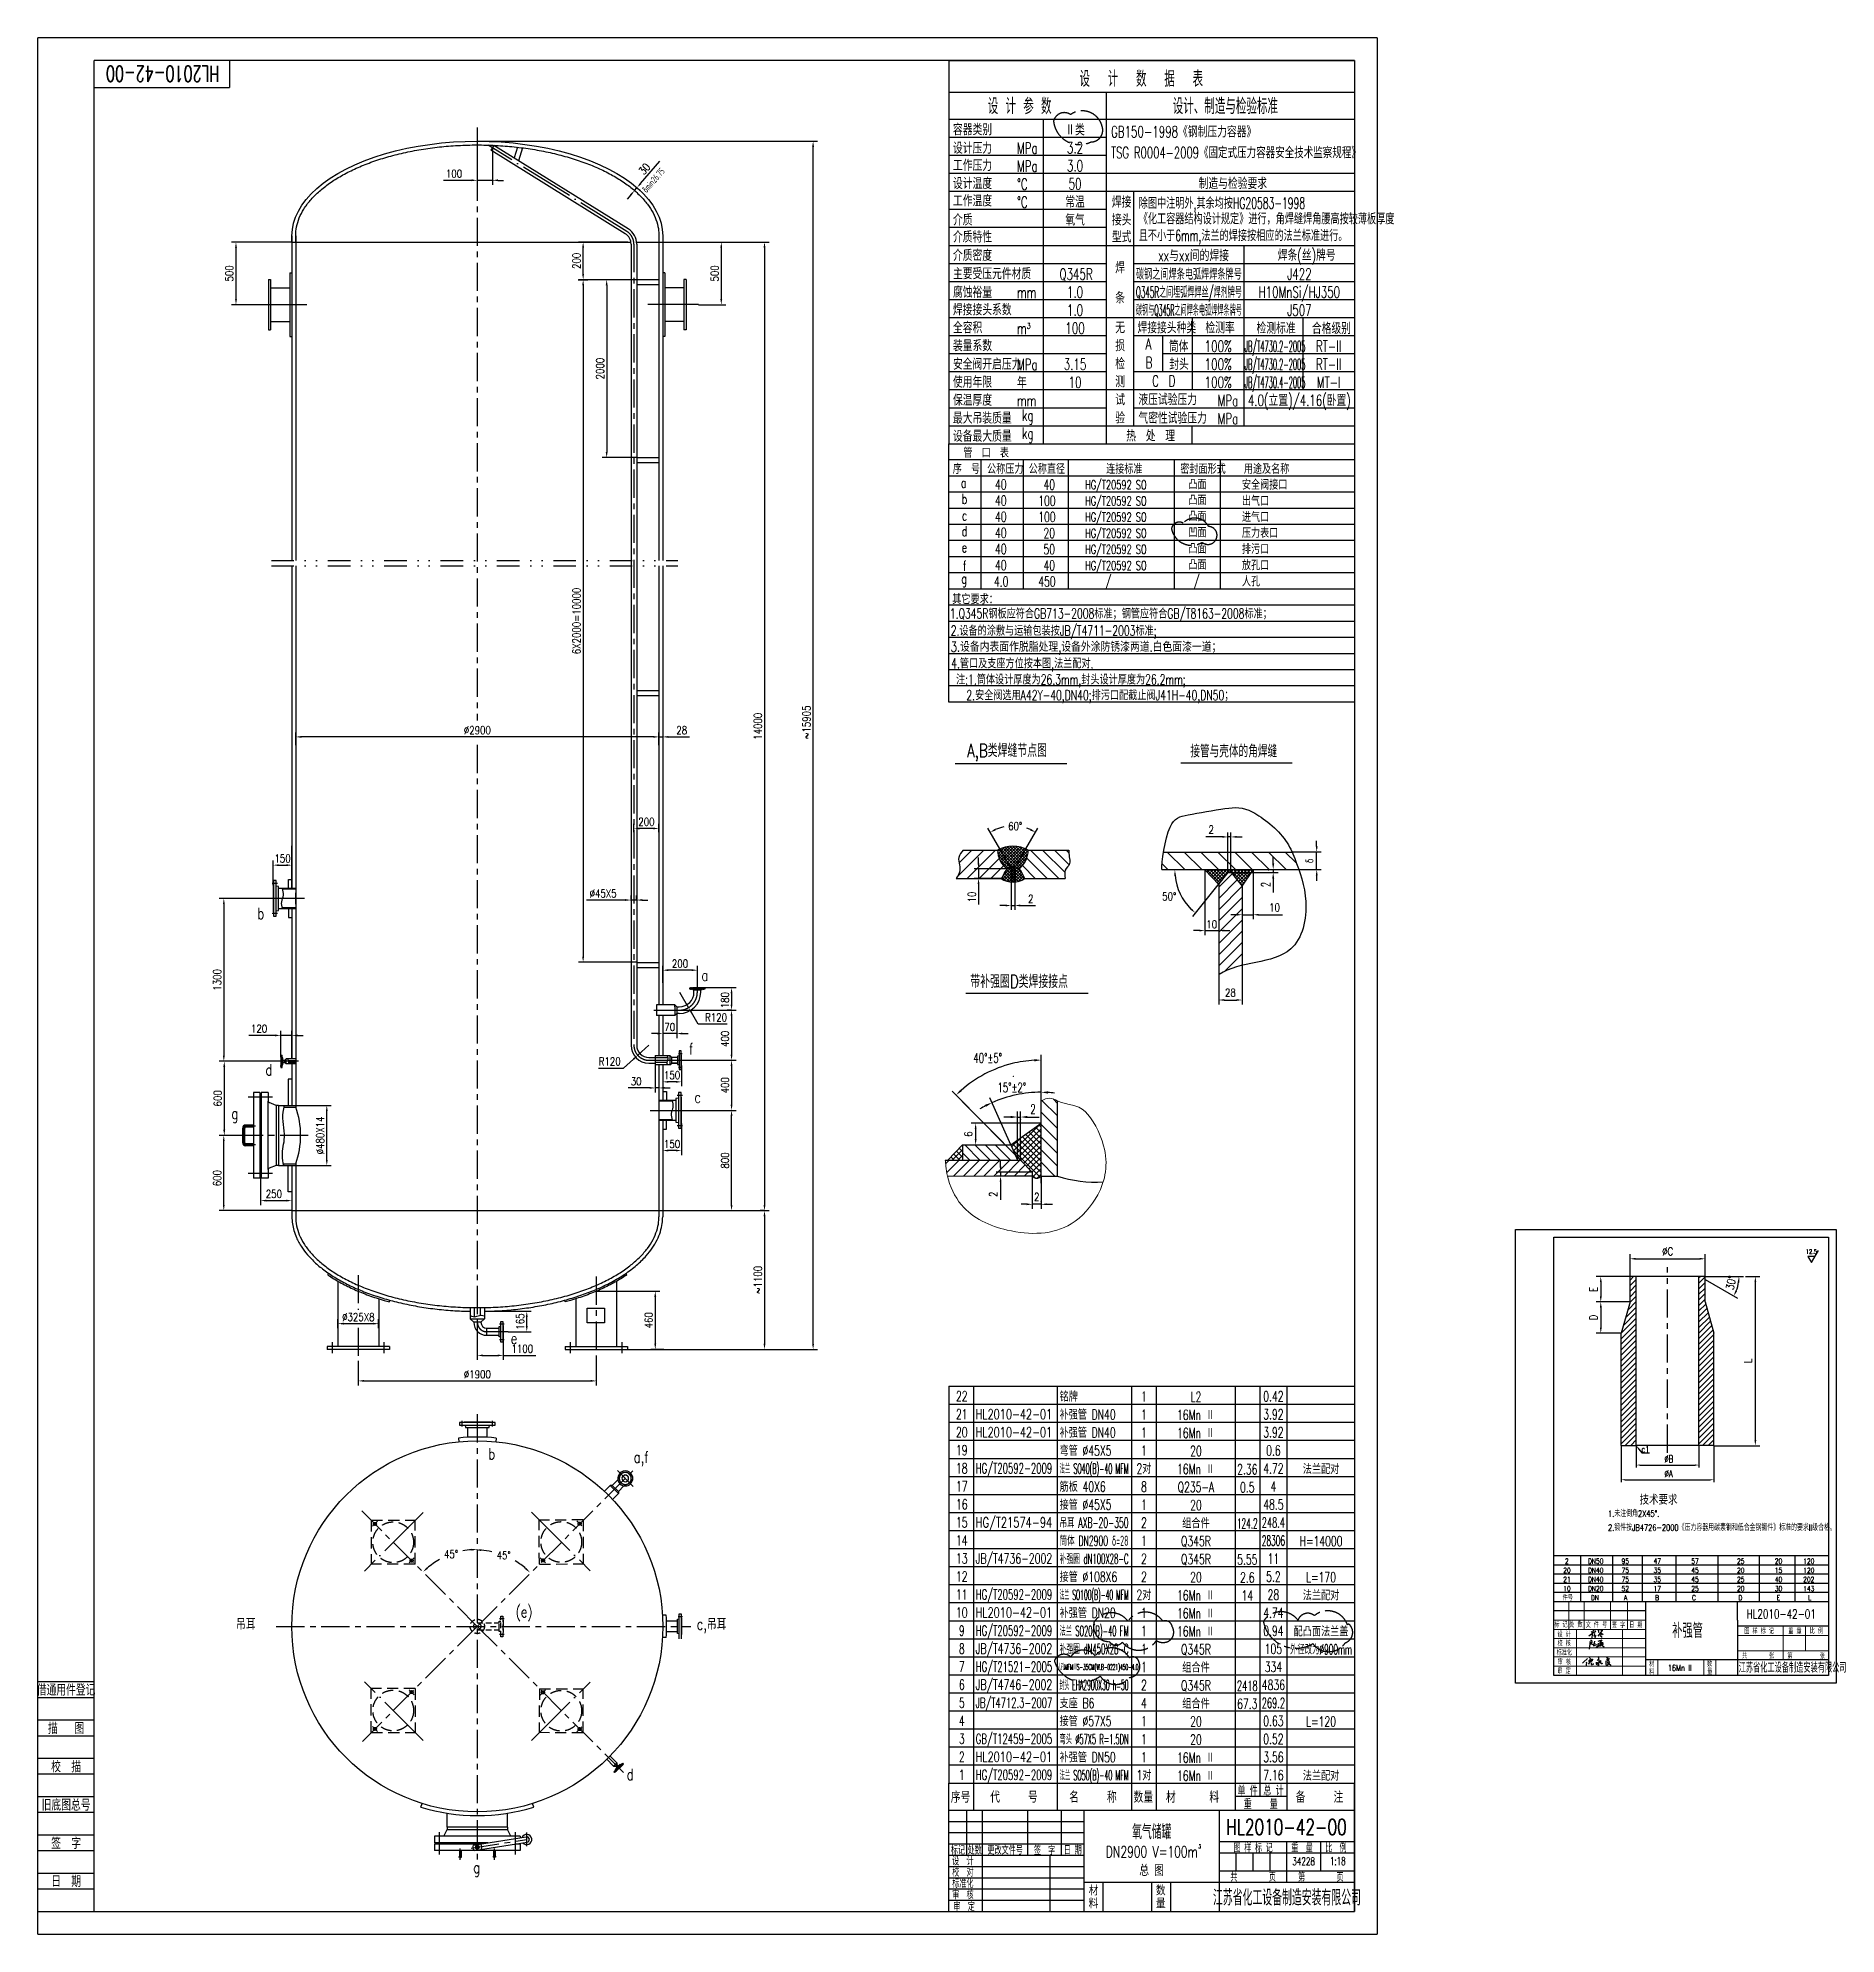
# Model space of a CAD drawing. Extents: x -450 to 13906, y -180 to 14958.
import ezdxf
from ezdxf.enums import TextEntityAlignment as Align

# ---------------------------------------------------------------- set-up
doc = ezdxf.new("R2010")
doc.units = 0
doc.header["$LTSCALE"] = 180
for name, pattern in [('ACAD_ISO04W100', [30, 24, -3, 0, -3]), ('AUSGEZOGEN', [0]), ('CENTER', [2, 1.25, -0.25, 0.25, -0.25]), ('DASHED', [0.75, 0.5, -0.25]), ('DIVIDE', [1.25, 0.5, -0.25, 0, -0.25, 0, -0.25])]:
    doc.linetypes.add(name, pattern=pattern)
doc.layers.get('0').update_dxf_attribs({"linetype": 'AUSGEZOGEN'})
for name, color, linetype in [('05', 4, 'Continuous'), ('1轮廓实线层', 7, 'Continuous'), ('2细线层', 4, 'Continuous'), ('3中心线层', 1, 'CENTER'), ('4虚线层', 6, 'DASHED'), ('5剖面线层', 3, 'Continuous'), ('6文字层', 4, 'Continuous'), ('7标注层', 3, 'Continuous'), ('9双点划线层', 6, 'DIVIDE'), ('CDR_DWG1', 4, 'Continuous'), ('DAS', 3, 'DASHED'), ('XI', 4, 'Continuous'), ('图框层', 7, 'Continuous'), ('点划线', 1, 'ACAD_ISO04W100')]:
    doc.layers.add(name, color=color, linetype=linetype)
doc.layers.add('尺寸线', color=7, linetype='Continuous', lineweight=9)
doc.layers.add('轮廓线', color=3, linetype='Continuous', lineweight=25)
doc.styles.add('DX', font='romans.shx', dxfattribs={"bigfont": 'hzfs.shx'})
doc.styles.add('HZ', font='romans.shx', dxfattribs={"width": 0.7, "bigfont": 'hzfs.shx'})
doc.styles.add('HZTXT0', font='romans.shx', dxfattribs={"width": 0.7, "bigfont": 'hzfs.shx'})
doc.styles.add('PC_TEXTSTYLE', font='romans.shx', dxfattribs={"width": 0.667, "bigfont": 'hzfs.shx'})
doc.styles.get("Standard").update_dxf_attribs({"font": 'romans.shx', "width": 0.707, "bigfont": 'hzfs.shx'})
doc.styles.add('STYLE1', font='romans.shx', dxfattribs={"width": 0.7, "bigfont": 'hzfs.shx'})
doc.styles.add('TH_GBDIM', font='romans.shx', dxfattribs={"width": 0.8, "bigfont": 'hzfs.shx'})
doc.dimstyles.new('TH_GBDIM', dxfattribs={"dimscale": 18, "dimtxt": 3.5, "dimasz": 2.5, "dimexe": 2, "dimexo": 0, "dimgap": 1.2, "dimtad": 1, "dimdec": 1, "dimdsep": 46, "dimtxsty": 'TH_GBDIM', "dimcen": 2.5, "dimclrd": 3, "dimclre": 3, "dimclrt": 3, "dimadec": 0, "dimazin": 2, "dimtfac": 0.714286, "dimtdec": 1, "dimtmove": 0, "dimatfit": 3, "dimfxl": 0, "dimtolj": 1, "dimtzin": 0, "dimlwd": -1, "dimlwe": -1, "dimarcsym": 0})

msp = doc.modelspace()

# ---------------------------------------------------------------- texts
at = {"color": 3, "linetype": 'ByBlock', "insert": (9351.87, 8199.24), "char_height": 70, "attachment_point": 5, "rotation": 90, "style": 'PC_TEXTSTYLE'}
msp.add_mtext('\\A1;2{}{}', dxfattribs=at)
at = {"layer": '1轮廓实线层', "color": 4, "style": 'HZTXT0', "width": 0.75}
msp.add_text('16Mn II', height=48.882, dxfattribs=at).set_placement((12561.97, 1920.58))
at = {"layer": '2细线层'}
for s, height, style, width, p in [('管\u3000口\u3000表', 80.573, 'PC_TEXTSTYLE', 0.667, (6939.12, 11606.49)), ('序\u3000号\u3000', 80.573, 'PC_TEXTSTYLE', 0.667, (6854.08, 11477.58)), ('公称压力 ', 80.573, 'PC_TEXTSTYLE', 0.667, (7127.69, 11477.58)), ('公称直径', 80.573, 'PC_TEXTSTYLE', 0.667, (7460.21, 11477.58)), ('连接标准', 80.573, 'PC_TEXTSTYLE', 0.667, (8078.46, 11477.58)), ('密封面形式', 80.573, 'PC_TEXTSTYLE', 0.667, (8670.13, 11477.58)), ('用途及名称', 80.573, 'PC_TEXTSTYLE', 0.667, (9177.68, 11477.58)), ('a', 80.57, 'PC_TEXTSTYLE', 0.667, (6919.05, 11366.22)), ('40', 80.573, 'PC_TEXTSTYLE', 0.667, (7191.54, 11352.91)), ('HG/T20592 SO', 72, 'PC_TEXTSTYLE', 0.667, (7909.94, 11354.39)), ('凸面', 80.573, 'PC_TEXTSTYLE', 0.667, (8734.66, 11354.46)), ('安全阀接口', 80.573, 'PC_TEXTSTYLE', 0.667, (9162.38, 11351.25)), ('b', 80.57, 'PC_TEXTSTYLE', 0.667, (6926.07, 11237.3)), ('40', 80.573, 'PC_TEXTSTYLE', 0.667, (7191.54, 11224)), ('HG/T20592 SO', 72, 'PC_TEXTSTYLE', 0.667, (7909.94, 11225.47)), ('凸面', 80.573, 'PC_TEXTSTYLE', 0.667, (8734.66, 11228.49)), ('出气口', 80.573, 'PC_TEXTSTYLE', 0.667, (9162.38, 11222.33)), ('d', 80.57, 'PC_TEXTSTYLE', 0.667, (6926.07, 10979.47)), ('c', 80.57, 'PC_TEXTSTYLE', 0.667, (6927.16, 11105.15)), ('40', 80.573, 'PC_TEXTSTYLE', 0.667, (7191.54, 11095.08)), ('HG/T20592 SO', 72, 'PC_TEXTSTYLE', 0.667, (7909.94, 11096.55)), ('HG/T20592 SO', 72, 'PC_TEXTSTYLE', 0.667, (7909.94, 10967.64)), ('凸面', 80.573, 'PC_TEXTSTYLE', 0.667, (8734.66, 11099.57)), ('凹面', 80.573, 'PC_TEXTSTYLE', 0.667, (8734.66, 10970.65)), ('压力表口', 80.573, 'PC_TEXTSTYLE', 0.667, (9162.38, 10966.4)), ('进气口', 80.573, 'PC_TEXTSTYLE', 0.667, (9162.38, 11093.42)), ('e', 80.57, 'PC_TEXTSTYLE', 0.667, (6926.07, 10850.55)), ('40', 80.573, 'PC_TEXTSTYLE', 0.667, (7191.54, 10966.16)), ('40', 80.573, 'PC_TEXTSTYLE', 0.667, (7191.54, 10837.25)), ('HG/T20592 SO', 72, 'PC_TEXTSTYLE', 0.667, (7909.94, 10838.72)), ('凸面', 80.573, 'PC_TEXTSTYLE', 0.667, (8734.66, 10841.73)), ('排污口', 80.573, 'PC_TEXTSTYLE', 0.667, (9162.38, 10837.48)), ('f', 80.57, 'PC_TEXTSTYLE', 0.667, (6934.89, 10703.26)), ('40', 80.573, 'PC_TEXTSTYLE', 0.667, (7191.54, 10708.33)), ('HG/T20592 SO', 72, 'PC_TEXTSTYLE', 0.667, (7909.94, 10709.8)), ('凸面', 80.573, 'PC_TEXTSTYLE', 0.667, (8734.66, 10712.82)), ('放孔口', 80.573, 'PC_TEXTSTYLE', 0.667, (9162.38, 10708.57)), ('g', 80.57, 'PC_TEXTSTYLE', 0.667, (6922.35, 10601.21)), ('4.0', 80.573, 'PC_TEXTSTYLE', 0.667, (7183.06, 10578.35)), ('    /', 80.573, 'PC_TEXTSTYLE', 0.667, (7909.94, 10581.72)), ('/', 80.57, 'PC_TEXTSTYLE', 0.667, (8775.62, 10583.9)), ('人孔', 80.573, 'PC_TEXTSTYLE', 0.667, (9162.38, 10579.65)), ('HL2010-42-01', 73.3235, 'HZTXT0', 0.7, (13191.96, 2338.79))]:
    msp.add_text(s, height=height, dxfattribs=dict(at, style=style, width=width)).set_placement(p)
at = {"layer": '2细线层', "style": 'PC_TEXTSTYLE', "width": 0.667}
for s, p in [(' 40', (7605.6, 11351.25)), ('100', (7605.6, 11222.33)), ('100', (7605.6, 11093.42)), (' 20', (7605.6, 10964.5)), (' 50', (7605.6, 10835.58)), (' 40', (7605.6, 10706.67)), ('450', (7605.6, 10577.75))]:
    msp.add_text(s, height=80.573, dxfattribs=at).set_placement(p, align=Align.CENTER)
at = {"layer": '2细线层', "style": 'PC_TEXTSTYLE', "width": 0.67}
msp.add_text('其它要求：', height=80.573, dxfattribs=at).set_placement((7031.72, 10517.5), align=Align.TOP_CENTER)
at = {"layer": '2细线层', "style": 'PC_TEXTSTYLE'}
for s, width, p in [('1.Q345R钢板应符合GB713-2008标准；钢管应符合GB/T8163-2008标准；', 0.67, (6830.65, 10403.17)), ('2.设备的涂敷与运输包装按JB/T4711-2003标准;', 0.67, (6837.48, 10266.61)), ('3.设备内表面作脱脂处理,设备外涂防锈漆两道.白色面漆一道；', 0.72, (6837.48, 10137.69)), ('4.管口及支座方位按本图,法兰配对.', 0.67, (6841.24, 10005.59)), ('注:1.筒体设计厚度为26.3mm,封头设计厚度为26.2mm;', 0.67, (6880.2, 9876.67)), ('2.安全阀选用A42Y-40,DN40;排污口配截止阀J41H-40,DN50；', 0.67, (6962.23, 9751.26))]:
    msp.add_text(s, height=80.5732, dxfattribs=dict(at, width=width)).set_placement(p, align=Align.TOP_LEFT)
at = {"layer": '2细线层', "style": 'HZ', "width": 0.75}
for s, p in [('b', (1357.78, 7923.67)), ('a', (4901.73, 7429.6)), ('f', (4782.92, 6842.34)), ('d', (1422.24, 6675.1)), ('c', (4843.64, 6455.81)), ('g', (1149.53, 6327.2)), ('e', (3377.19, 4531.09)), ('b', (3200.49, 3608.64)), ('a,f', (4425.28, 3582.23)), ('(e)', (3498.16, 2348.05)), ('吊耳', (1287.05, 2249.32)), ('c,吊耳', (5046.31, 2249.56)), ('d', (4305.87, 1048.9)), ('g', (3080.33, 306.94))]:
    msp.add_text(s, height=90, dxfattribs=at).set_placement(p, align=Align.RIGHT)
at = {"layer": '2细线层'}
for s, height, width, p in [('人孔MFMⅢS-35CM(W.B-0221)450-4.0', 46.8, 0.44, (7689.5, 1928.29)), ('³', 50, 0.707, (8815.55, 479.13))]:
    msp.add_text(s, height=height, dxfattribs=dict(at, width=width)).set_placement(p)
at = {"layer": '7标注层', "color": 3, "style": 'TH_GBDIM', "width": 0.7}
msp.add_text('δmin26.75', height=54, rotation=49.1553, dxfattribs=at).set_placement((4409.24, 13716.73))
at = {"layer": '7标注层', "linetype": 'Continuous', "style": 'HZ', "width": 0.7}
msp.add_text('c1', height=50, dxfattribs=at).set_placement((12352.3, 3665.7))
at = {"layer": '7标注层', "style": 'HZ', "width": 0.7}
for s, p in [('∅B', (12535.31, 3584.51)), ('∅A', (12535.97, 3467.06))]:
    msp.add_text(s, height=57.6, dxfattribs=at).set_placement(p)
at = {"layer": '7标注层', "color": 3, "insert": (4392.07, 13912.2), "char_height": 63, "attachment_point": 5, "rotation": 49.155323, "style": 'TH_GBDIM'}
msp.add_mtext('\\A1;30{}{}', dxfattribs=at)
at = {"layer": '7标注层', "color": 3, "char_height": 75.6, "attachment_point": 5, "style": 'PC_TEXTSTYLE'}
for s, insert in [('{\\Fsimplex|c0;40°±5°}', (7132.13, 6813.85)), ('{\\Fsimplex|c134;15\\Fsimplex|c0;°±\\Fsimplex|c134;2\\Fsimplex|c0;°}', (7324.53, 6578.66)), ('2{}{}', (7494.28, 6404.96))]:
    msp.add_mtext(s, dxfattribs=dict(at, insert=insert))
at = {"layer": 'CDR_DWG1', "style": 'HZ', "width": 0.7}
msp.add_text('12.5', height=35.205, dxfattribs=at).set_placement((13708.7, 5251.38), align=Align.CENTER)
at = {"layer": 'CDR_DWG1', "style": 'HZ'}
for s, height, width, p in [('技术要求', 80, 0.7, (12337.38, 3248.58)), ('1.未注倒角2X45%%d.', 50, 0.7, (12085.09, 3151.82)), ('2.锻件按JB4726-2000《压力容器用碳素钢和低合金钢锻件》标准的要求II级合格。', 50, 0.7, (12085.09, 3040.54)), ('20', 40.624, 0.7, (11727.42, 2703.87)), ('2', 40.62, 0.7, (11741.32, 2776.99)), ('DN50', 40.624, 0.7, (11925.15, 2776.99)), ('DN40', 40.624, 0.7, (11925.15, 2703.87)), ('95', 40.624, 0.7, (12193.24, 2776.99)), ('75', 40.624, 0.7, (12193.24, 2703.87)), ('47', 40.624, 0.7, (12448.81, 2776.99)), ('35', 40.624, 0.7, (12448.81, 2703.87)), ('57', 40.624, 0.7, (12750.01, 2776.99)), ('45', 40.624, 0.7, (12750.01, 2703.87)), ('25', 40.624, 0.7, (13115.11, 2776.99)), ('20', 40.624, 0.7, (13115.11, 2703.87)), ('20', 40.624, 0.7, (13416.8, 2776.99)), ('15', 40.624, 0.7, (13416.8, 2703.87)), ('120', 40.624, 0.7, (13643.26, 2776.99)), ('120', 40.624, 0.7, (13643.26, 2703.87)), ('21', 40.624, 0.7, (11727.42, 2630.74)), ('10', 40.624, 0.7, (11727.42, 2557.62)), ('DN40', 40.624, 0.7, (11925.15, 2630.74)), ('DN20', 40.624, 0.7, (11925.15, 2557.62)), ('75', 40.624, 0.7, (12193.24, 2630.74)), ('52', 40.624, 0.7, (12193.24, 2557.62)), ('35', 40.624, 0.7, (12448.81, 2630.74)), ('17', 40.624, 0.7, (12448.81, 2557.62)), ('45', 40.624, 0.7, (12750.01, 2630.74)), ('25', 40.624, 0.7, (12750.01, 2557.62)), ('25', 40.624, 0.7, (13115.11, 2630.74)), ('20', 40.624, 0.7, (13115.11, 2557.62)), ('40', 40.624, 0.7, (13416.8, 2630.74)), ('30', 40.624, 0.7, (13416.8, 2557.62)), ('202', 40.624, 0.7, (13643.26, 2630.74)), ('143', 40.624, 0.7, (13643.26, 2557.62)), ('件号', 40.624, 0.75, (11722.45, 2484.49)), ('DN', 40.624, 0.7, (11948.76, 2484.49)), ('A', 40.62, 0.7, (12211.98, 2484.49)), ('B', 40.62, 0.7, (12460.78, 2484.49)), ('C', 40.62, 0.7, (12755.42, 2484.49)), ('D', 40.62, 0.7, (13125.66, 2484.49)), ('E', 40.62, 0.7, (13432.14, 2484.49)), ('L', 40.62, 0.7, (13682.09, 2484.49))]:
    msp.add_text(s, height=height, dxfattribs=dict(at, width=width)).set_placement(p)
at = {"layer": 'XI'}
for s, height, style, width, p in [('A,B类焊缝节点图', 104.997, 'HZTXT0', 0.75, (6967.64, 9216.74)), ('接管与壳体的角焊缝', 100, 'STYLE1', 0.7, (8750.34, 9213.9)), ('带补强圈D类焊接接点', 104.997, 'HZTXT0', 0.75, (6993.93, 7372.62)), ('文 件 号', 42.772, 'HZTXT0', 0.7, (11906.66, 2266.15))]:
    msp.add_text(s, height=height, dxfattribs=dict(at, style=style, width=width)).set_placement(p)
at = {"layer": '尺寸线', "color": 4}
for s, height, style, width, p in [('标 记', 42.772, 'HZTXT0', 0.7, (11656.48, 2267.98)), ('处 数', 42.772, 'HZTXT0', 0.7, (11776.05, 2267.98)), ('签 字', 42.772, 'HZTXT0', 0.7, (12116.37, 2264.31)), ('日 期', 42.772, 'HZTXT0', 0.7, (12254.33, 2266.15)), ('补强管', 117, 'HZ', 0.7, (12597.47, 2184.17)), ('校 核', 42.772, 'HZTXT0', 0.7, (11682.27, 2119.07)), ('设 计', 42.772, 'HZTXT0', 0.7, (11682.27, 2190.36)), ('图 样 标 记', 42.772, 'HZTXT0', 0.7, (13173.03, 2216.51)), ('重 量', 42.772, 'HZTXT0', 0.7, (13524.52, 2214.83)), ('比 例', 42.772, 'HZTXT0', 0.7, (13695.95, 2218.19)), ('标准化', 42.772, 'HZTXT0', 0.7, (11675.16, 2045.42)), ('审 核', 42.772, 'HZTXT0', 0.7, (11683.45, 1970.58)), ('材', 42.77, 'HZTXT0', 0.7, (12413.4, 1951.97)), ('数', 42.77, 'HZTXT0', 0.7, (12875.64, 1954.78)), ('江苏省化工设备制造安装有限公司', 73.3233, 'HZTXT0', 0.58, (13127.92, 1908.22)), ('共       张', 42.772, 'HZTXT0', 0.7, (13155.65, 2020.17)), ('第     ', 42.772, 'HZTXT0', 0.7, (13516.99, 2018.49)), ('张', 42.77, 'DX', 0.7, (13775.24, 2018.49)), ('审 定', 42.772, 'HZTXT0', 0.7, (11681.08, 1898.11)), ('料', 42.77, 'HZTXT0', 0.7, (12413.4, 1891.91)), ('量', 42.77, 'HZTXT0', 0.7, (12877.05, 1893.32))]:
    msp.add_text(s, height=height, dxfattribs=dict(at, style=style, width=width)).set_placement(p)

# ---------------------------------------------------------------- blocks, each defined once
blk = doc.blocks.new('*D10')
at = {"layer": '7标注层', "color": 3}
for p, q in [((1164, 6196), (998, 6196)), ((1034, 5641), (1034, 6151)), ((1578, 5596), (998, 5596))]:
    blk.add_line(p, q, dxfattribs=at)
for points in [[(1026, 6151), (1041, 6151), (1034, 6196)], [(1026, 5641), (1041, 5641), (1034, 5596)]]:
    blk.add_solid(points, dxfattribs=at)
at = {"layer": 'Defpoints', "color": 0}
for p in [(1034, 6196), (1164, 6196), (1578, 5596)]:
    blk.add_point(p, dxfattribs=at)
at = {"layer": '7标注层', "color": 3, "insert": (981, 5855), "char_height": 63, "attachment_point": 5, "rotation": 90, "style": 'TH_GBDIM'}
blk.add_mtext('\\A1;600{}{}', dxfattribs=at)
blk = doc.blocks.new('*D11')
at = {"layer": '7标注层', "color": 3}
for p, q in [((1578, 13328), (1095, 13328)), ((1131, 13283), (1131, 12873)), ((1291, 12828), (1095, 12828))]:
    blk.add_line(p, q, dxfattribs=at)
for points in [[(1124, 13283), (1139, 13283), (1131, 13328)], [(1124, 12873), (1139, 12873), (1131, 12828)]]:
    blk.add_solid(points, dxfattribs=at)
at = {"layer": 'Defpoints', "color": 0}
for p in [(1578, 13328), (1131, 12828), (1291, 12828)]:
    blk.add_point(p, dxfattribs=at)
at = {"layer": '7标注层', "color": 3, "insert": (1078, 13078), "char_height": 63, "attachment_point": 5, "rotation": 90, "style": 'TH_GBDIM'}
blk.add_mtext('\\A1;500', dxfattribs=at)
blk = doc.blocks.new('*D12')
at = {"layer": '7标注层', "color": 3}
for p, q in [((4538, 13328), (5042, 13328)), ((5006, 13283), (5006, 12873)), ((4825, 12828), (5042, 12828))]:
    blk.add_line(p, q, dxfattribs=at)
for points in [[(4998, 13283), (5013, 13283), (5006, 13328)], [(4998, 12873), (5013, 12873), (5006, 12828)]]:
    blk.add_solid(points, dxfattribs=at)
at = {"layer": 'Defpoints', "color": 0}
for p in [(4538, 13328), (4825, 12828), (5006, 12828)]:
    blk.add_point(p, dxfattribs=at)
at = {"layer": '7标注层', "color": 3, "insert": (4953, 13078), "char_height": 63, "attachment_point": 5, "rotation": 90, "style": 'TH_GBDIM'}
blk.add_mtext('\\A1;500', dxfattribs=at)
blk = doc.blocks.new('*D13')
at = {"layer": '7标注层', "color": 3}
for p, q in [((4740, 6396), (5124, 6396)), ((5088, 5641), (5088, 6351)), ((4538, 5596), (5124, 5596))]:
    blk.add_line(p, q, dxfattribs=at)
for points in [[(5080, 6351), (5095, 6351), (5088, 6396)], [(5080, 5641), (5095, 5641), (5088, 5596)]]:
    blk.add_solid(points, dxfattribs=at)
at = {"layer": 'Defpoints', "color": 0}
for p in [(4740, 6396), (5088, 6396), (4538, 5596)]:
    blk.add_point(p, dxfattribs=at)
at = {"layer": '7标注层', "color": 3, "insert": (5035, 5996), "char_height": 63, "attachment_point": 5, "rotation": 90, "style": 'TH_GBDIM'}
blk.add_mtext('\\A1;800', dxfattribs=at)
blk = doc.blocks.new('*D0')
at = {"layer": '7标注层', "color": 3}
for p, q in [((4951, 13328), (5387, 13328)), ((5351, 13283), (5351, 5641)), ((5021, 5596), (5387, 5596))]:
    blk.add_line(p, q, dxfattribs=at)
for points in [[(5343, 13283), (5358, 13283), (5351, 13328)], [(5343, 5641), (5358, 5641), (5351, 5596)]]:
    blk.add_solid(points, dxfattribs=at)
at = {"layer": 'Defpoints', "color": 0}
for p in [(4951, 13328), (5021, 5596), (5351, 5596)]:
    blk.add_point(p, dxfattribs=at)
at = {"layer": '7标注层', "color": 3, "insert": (5298, 9462), "char_height": 63, "attachment_point": 5, "rotation": 90, "style": 'TH_GBDIM'}
blk.add_mtext('\\A1;14000{}{}', dxfattribs=at)
blk = doc.blocks.new('*D1')
at = {"layer": '7标注层', "color": 3}
for p, q in [((5351, 5596), (5315, 5596)), ((5351, 5551), (5351, 4533)), ((4256, 4488), (5387, 4488))]:
    blk.add_line(p, q, dxfattribs=at)
for points in [[(5343, 5551), (5358, 5551), (5351, 5596)], [(5343, 4533), (5358, 4533), (5351, 4488)]]:
    blk.add_solid(points, dxfattribs=at)
at = {"layer": 'Defpoints', "color": 0}
for p in [(5351, 5596), (4256, 4488), (5351, 4488)]:
    blk.add_point(p, dxfattribs=at)
at = {"layer": '7标注层', "color": 3, "insert": (5298, 5042), "char_height": 63, "attachment_point": 5, "rotation": 90, "style": 'TH_GBDIM'}
blk.add_mtext('\\A1;~1100{}{}', dxfattribs=at)
blk = doc.blocks.new('*D14')
at = {"layer": '7标注层', "color": 3}
for p, q in [((3058, 14133), (5775, 14133)), ((5739, 4532), (5739, 14088)), ((5387, 4487), (5775, 4487))]:
    blk.add_line(p, q, dxfattribs=at)
for points in [[(5731, 14088), (5746, 14088), (5739, 14133)], [(5731, 4532), (5746, 4532), (5739, 4487)]]:
    blk.add_solid(points, dxfattribs=at)
at = {"layer": 'Defpoints', "color": 0}
for p in [(3058, 14133), (5739, 14133), (5387, 4487)]:
    blk.add_point(p, dxfattribs=at)
at = {"layer": '7标注层', "color": 3, "insert": (5686, 9494), "char_height": 63, "attachment_point": 5, "rotation": 90, "style": 'TH_GBDIM'}
blk.add_mtext('\\A1;~15905{}{}', dxfattribs=at)
blk = doc.blocks.new('*D2')
at = {"layer": '7标注层', "color": 3}
for p, q in [((1608, 9311), (1608, 9414)), ((4508, 9311), (4508, 9414)), ((4463, 9378), (1653, 9378))]:
    blk.add_line(p, q, dxfattribs=at)
for points in [[(1653, 9385), (1653, 9370), (1608, 9378)], [(4463, 9385), (4463, 9370), (4508, 9378)]]:
    blk.add_solid(points, dxfattribs=at)
at = {"layer": 'Defpoints', "color": 0}
for p in [(1608, 9378), (1608, 9311), (4508, 9311)]:
    blk.add_point(p, dxfattribs=at)
at = {"layer": '7标注层', "color": 3, "insert": (3058, 9431), "char_height": 63, "attachment_point": 5, "style": 'TH_GBDIM'}
blk.add_mtext('\\A1;%%c2900{}{}', dxfattribs=at)
blk = doc.blocks.new('*D3')
at = {"layer": '7标注层', "color": 3}
for p, q in [((2108, 4396), (2108, 4200)), ((4008, 4396), (4008, 4200)), ((2153, 4236), (3963, 4236))]:
    blk.add_line(p, q, dxfattribs=at)
for points in [[(2153, 4244), (2153, 4229), (2108, 4236)], [(3963, 4244), (3963, 4229), (4008, 4236)]]:
    blk.add_solid(points, dxfattribs=at)
at = {"layer": 'Defpoints', "color": 0}
for p in [(2108, 4396), (4008, 4396), (4008, 4236)]:
    blk.add_point(p, dxfattribs=at)
at = {"layer": '7标注层', "color": 3, "insert": (3058, 4289), "char_height": 63, "attachment_point": 5, "style": 'TH_GBDIM'}
blk.add_mtext('\\A1;%%c1900{}{}', dxfattribs=at)
blk = doc.blocks.new('*D4')
at = {"layer": '7标注层', "color": 3}
for p, q in [((4008, 4952), (4515, 4952)), ((4479, 4907), (4479, 4533)), ((4548, 4488), (4443, 4488))]:
    blk.add_line(p, q, dxfattribs=at)
for points in [[(4471, 4907), (4486, 4907), (4479, 4952)], [(4471, 4533), (4486, 4533), (4479, 4488)]]:
    blk.add_solid(points, dxfattribs=at)
at = {"layer": 'Defpoints', "color": 0}
for p in [(4008, 4952), (4479, 4488), (4548, 4488)]:
    blk.add_point(p, dxfattribs=at)
at = {"layer": '7标注层', "color": 3, "insert": (4426, 4720), "char_height": 63, "attachment_point": 5, "rotation": 90, "style": 'TH_GBDIM'}
blk.add_mtext('\\A1;460{}{}', dxfattribs=at)
blk = doc.blocks.new('*D5')
at = {"layer": '7标注层', "color": 3}
for p, q in [((1328, 5938), (1328, 5640)), ((1373, 5676), (1533, 5676)), ((1578, 5736), (1578, 5640))]:
    blk.add_line(p, q, dxfattribs=at)
for points in [[(1373, 5683), (1373, 5668), (1328, 5676)], [(1533, 5683), (1533, 5668), (1578, 5676)]]:
    blk.add_solid(points, dxfattribs=at)
at = {"layer": 'Defpoints', "color": 0}
for p in [(1328, 5938), (1578, 5736), (1578, 5676)]:
    blk.add_point(p, dxfattribs=at)
at = {"layer": '7标注层', "color": 3, "insert": (1434, 5729), "char_height": 63, "attachment_point": 5, "style": 'TH_GBDIM'}
blk.add_mtext('\\A1;250', dxfattribs=at)
blk = doc.blocks.new('*D6')
at = {"layer": '7标注层', "color": 3}
for p, q in [((4308, 8616), (4308, 8683)), ((4463, 8647), (4353, 8647)), ((4508, 8616), (4508, 8683))]:
    blk.add_line(p, q, dxfattribs=at)
for points in [[(4353, 8654), (4353, 8639), (4308, 8647)], [(4463, 8654), (4463, 8639), (4508, 8647)]]:
    blk.add_solid(points, dxfattribs=at)
at = {"layer": 'Defpoints', "color": 0}
for p in [(4308, 8647), (4308, 8616), (4508, 8616)]:
    blk.add_point(p, dxfattribs=at)
at = {"layer": '7标注层', "color": 3, "insert": (4408, 8700), "char_height": 63, "attachment_point": 5, "style": 'TH_GBDIM'}
blk.add_mtext('\\A1;200', dxfattribs=at)
blk = doc.blocks.new('*D7')
at = {"layer": '7标注层', "color": 3}
for start, end in [(94.206, 100.9233), (119.6041, 130.794)]:
    blk.add_arc((3058, 2277), 613, start, end, dxfattribs=at)
for points in [[(3013, 2896), (3013, 2881), (3058, 2890)], [(2662, 2736), (2652, 2747), (2624, 2711)]]:
    blk.add_solid(points, dxfattribs=at)
at = {"layer": 'Defpoints', "color": 0}
for p in [(3058, 3970), (2066, 3269), (2751, 2808), (3058, 2276), (3058, 408)]:
    blk.add_point(p, dxfattribs=at)
at = {"layer": '7标注层', "color": 3, "insert": (2848, 2853), "char_height": 63, "attachment_point": 5, "style": 'TH_GBDIM'}
blk.add_mtext('\\A1;45°', dxfattribs=at)
blk = doc.blocks.new('*D8')
at = {"layer": '7标注层', "color": 3}
for start, end in [(77.6819, 85.818), (49.182, 58.9284)]:
    blk.add_arc((3043, 2270), 617, start, end, dxfattribs=at)
for points in [[(3088, 2878), (3089, 2893), (3043, 2887)], [(3451, 2742), (3441, 2731), (3479, 2706)]]:
    blk.add_solid(points, dxfattribs=at)
at = {"layer": 'Defpoints', "color": 0}
for p in [(3043, 3286), (3352, 2804), (3639, 2865), (3043, 2270), (3043, 1149)]:
    blk.add_point(p, dxfattribs=at)
at = {"layer": '7标注层', "color": 3, "insert": (3268, 2844), "char_height": 63, "attachment_point": 5, "style": 'TH_GBDIM'}
blk.add_mtext('\\A1;45°', dxfattribs=at)
blk = doc.blocks.new('*D15')
at = {"layer": '7标注层', "color": 3}
for p, q in [((4260, 13328), (3867, 13328)), ((3903, 13073), (3903, 13283)), ((4330, 13028), (3867, 13028))]:
    blk.add_line(p, q, dxfattribs=at)
for points in [[(3895, 13283), (3910, 13283), (3903, 13328)], [(3895, 13073), (3910, 13073), (3903, 13028)]]:
    blk.add_solid(points, dxfattribs=at)
at = {"layer": 'Defpoints', "color": 0}
for p in [(3903, 13328), (4260, 13328), (4330, 13028)]:
    blk.add_point(p, dxfattribs=at)
at = {"layer": '7标注层', "color": 3, "insert": (3850, 13178), "char_height": 63, "attachment_point": 5, "rotation": 90, "style": 'TH_GBDIM'}
blk.add_mtext('\\A1;200{}{}', dxfattribs=at)
blk = doc.blocks.new('*D16')
at = {"layer": '7标注层', "color": 3}
for p, q in [((4091, 13028), (4055, 13028)), ((4091, 12983), (4091, 11652)), ((4330, 11607), (4055, 11607))]:
    blk.add_line(p, q, dxfattribs=at)
for points in [[(4083, 12983), (4098, 12983), (4091, 13028)], [(4083, 11652), (4098, 11652), (4091, 11607)]]:
    blk.add_solid(points, dxfattribs=at)
at = {"layer": 'Defpoints', "color": 0}
for p in [(4091, 13028), (4091, 11607), (4330, 11607)]:
    blk.add_point(p, dxfattribs=at)
at = {"layer": '7标注层', "color": 3, "insert": (4038, 12318), "char_height": 63, "attachment_point": 5, "rotation": 90, "style": 'TH_GBDIM'}
blk.add_mtext('\\A1;2000{}{}', dxfattribs=at)
blk = doc.blocks.new('*D17')
at = {"layer": '7标注层', "color": 3}
for p, q in [((1608, 6436), (1892, 6436)), ((1856, 6001), (1856, 6391)), ((1608, 5956), (1892, 5956))]:
    blk.add_line(p, q, dxfattribs=at)
for points in [[(1849, 6391), (1864, 6391), (1856, 6436)], [(1849, 6001), (1864, 6001), (1856, 5956)]]:
    blk.add_solid(points, dxfattribs=at)
at = {"layer": 'Defpoints', "color": 0}
for p in [(1608, 6436), (1856, 6436), (1608, 5956)]:
    blk.add_point(p, dxfattribs=at)
at = {"layer": '7标注层', "color": 3, "insert": (1803, 6196), "char_height": 63, "attachment_point": 5, "rotation": 90, "style": 'TH_GBDIM'}
blk.add_mtext('\\A1;%%c480X14{}{}', dxfattribs=at)
blk = doc.blocks.new('*D18')
at = {"layer": '7标注层', "color": 3}
for p, q in [((4478, 6759), (4478, 6539)), ((4508, 6759), (4508, 6539)), ((4433, 6575), (4263, 6575)), ((4508, 6575), (4478, 6575)), ((4553, 6575), (4598, 6575))]:
    blk.add_line(p, q, dxfattribs=at)
for points in [[(4433, 6583), (4433, 6568), (4478, 6575)], [(4553, 6583), (4553, 6568), (4508, 6575)]]:
    blk.add_solid(points, dxfattribs=at)
at = {"layer": 'Defpoints', "color": 0}
for p in [(4478, 6759), (4508, 6759), (4478, 6575)]:
    blk.add_point(p, dxfattribs=at)
at = {"layer": '7标注层', "color": 3, "insert": (4326, 6628), "char_height": 63, "attachment_point": 5, "style": 'TH_GBDIM'}
blk.add_mtext('\\A1;30', dxfattribs=at)
blk = doc.blocks.new('*D19')
at = {"layer": '7标注层', "color": 3}
for p, q in [((4428, 6916), (4339, 6836)), ((4026, 6733), (4225, 6733)), ((4225, 6733), (4305, 6806))]:
    blk.add_line(p, q, dxfattribs=at)
blk.add_solid([(4300, 6811), (4310, 6800), (4339, 6836)], dxfattribs=at)
at = {"layer": 'Defpoints', "color": 0}
for p in [(4339, 6836), (4428, 6916)]:
    blk.add_point(p, dxfattribs=at)
at = {"layer": '7标注层', "color": 3, "insert": (4115, 6787), "char_height": 63, "attachment_point": 5, "style": 'TH_GBDIM'}
blk.add_mtext('\\A1;R120{}{}', dxfattribs=at)
blk = doc.blocks.new('*D20')
at = {"layer": '7标注层', "color": 3}
for p, q in [((3178, 14081), (3178, 13785)), ((3058, 14019), (3058, 13785)), ((3013, 13821), (2789, 13821)), ((3178, 13821), (3058, 13821)), ((3223, 13821), (3268, 13821))]:
    blk.add_line(p, q, dxfattribs=at)
for points in [[(3013, 13829), (3013, 13814), (3058, 13821)], [(3223, 13829), (3223, 13814), (3178, 13821)]]:
    blk.add_solid(points, dxfattribs=at)
at = {"layer": 'Defpoints', "color": 0}
for p in [(3178, 14081), (3058, 14019), (3058, 13821)]:
    blk.add_point(p, dxfattribs=at)
at = {"layer": '7标注层', "color": 3, "insert": (2872, 13874), "char_height": 63, "attachment_point": 5, "style": 'TH_GBDIM'}
blk.add_mtext('\\A1;100{}{}', dxfattribs=at)
blk = doc.blocks.new('*D21')
at = {"layer": '7标注层', "color": 3}
for p, q in [((3864, 13028), (3939, 13028)), ((3903, 12983), (3903, 7623)), ((4330, 7578), (3867, 7578))]:
    blk.add_line(p, q, dxfattribs=at)
for points in [[(3895, 12983), (3910, 12983), (3903, 13028)], [(3895, 7623), (3910, 7623), (3903, 7578)]]:
    blk.add_solid(points, dxfattribs=at)
at = {"layer": 'Defpoints', "color": 0}
for p in [(3864, 13028), (3903, 7578), (4330, 7578)]:
    blk.add_point(p, dxfattribs=at)
at = {"layer": '7标注层', "color": 3, "insert": (3850, 10303), "char_height": 63, "attachment_point": 5, "rotation": 90, "style": 'TH_GBDIM'}
blk.add_mtext('\\A1;6X2000=10000{}{}', dxfattribs=at)
blk = doc.blocks.new('*D9')
at = {"layer": '7标注层', "color": 3}
for p, q in [((4240, 8075), (3929, 8075)), ((4285, 8072), (4285, 8111)), ((4330, 8075), (4285, 8075)), ((4330, 8072), (4330, 8111)), ((4375, 8075), (4420, 8075))]:
    blk.add_line(p, q, dxfattribs=at)
for points in [[(4240, 8083), (4240, 8068), (4285, 8075)], [(4375, 8083), (4375, 8068), (4330, 8075)]]:
    blk.add_solid(points, dxfattribs=at)
at = {"layer": 'Defpoints', "color": 0}
for p in [(4285, 8075), (4285, 8072), (4330, 8072)]:
    blk.add_point(p, dxfattribs=at)
at = {"layer": '7标注层', "color": 3, "insert": (4062, 8128), "char_height": 63, "attachment_point": 5, "style": 'TH_GBDIM'}
blk.add_mtext('\\A1;%%c45X5{}{}', dxfattribs=at)
blk = doc.blocks.new('*D22')
at = {"layer": '1轮廓实线层', "color": 3}
for p, q in [((1489, 6788), (1002, 6788)), ((1038, 6743), (1038, 6241)), ((1164, 6196), (1002, 6196))]:
    blk.add_line(p, q, dxfattribs=at)
for points in [[(1030, 6743), (1045, 6743), (1038, 6788)], [(1030, 6241), (1045, 6241), (1038, 6196)]]:
    blk.add_solid(points, dxfattribs=at)
at = {"layer": 'Defpoints', "color": 0}
for p in [(1489, 6788), (1038, 6196), (1164, 6196)]:
    blk.add_point(p, dxfattribs=at)
at = {"layer": '1轮廓实线层', "color": 3, "insert": (985, 6492), "char_height": 63, "attachment_point": 5, "rotation": 90, "style": 'TH_GBDIM'}
blk.add_mtext('\\A1;600', dxfattribs=at)
blk = doc.blocks.new('*D23')
at = {"layer": '1轮廓实线层', "color": 3}
for p, q in [((1376, 8088), (998, 8088)), ((1034, 8043), (1034, 6833)), ((1489, 6788), (998, 6788))]:
    blk.add_line(p, q, dxfattribs=at)
for points in [[(1027, 8043), (1042, 8043), (1034, 8088)], [(1027, 6833), (1042, 6833), (1034, 6788)]]:
    blk.add_solid(points, dxfattribs=at)
at = {"layer": 'Defpoints', "color": 0}
for p in [(1376, 8088), (1034, 6788), (1489, 6788)]:
    blk.add_point(p, dxfattribs=at)
at = {"layer": '1轮廓实线层', "color": 3, "insert": (981, 7438), "char_height": 63, "attachment_point": 5, "rotation": 90, "style": 'TH_GBDIM'}
blk.add_mtext('\\A1;1300', dxfattribs=at)
blk = doc.blocks.new('*D24')
at = {"layer": '1轮廓实线层', "color": 3}
for p, q in [((4724, 6796), (5124, 6796)), ((5088, 6751), (5088, 6441)), ((4740, 6396), (5124, 6396))]:
    blk.add_line(p, q, dxfattribs=at)
for points in [[(5080, 6751), (5095, 6751), (5088, 6796)], [(5080, 6441), (5095, 6441), (5088, 6396)]]:
    blk.add_solid(points, dxfattribs=at)
at = {"layer": 'Defpoints', "color": 0}
for p in [(4724, 6796), (4740, 6396), (5088, 6396)]:
    blk.add_point(p, dxfattribs=at)
at = {"layer": '1轮廓实线层', "color": 3, "insert": (5035, 6596), "char_height": 63, "attachment_point": 5, "rotation": 90, "style": 'TH_GBDIM'}
blk.add_mtext('\\A1;400', dxfattribs=at)
blk = doc.blocks.new('*D25')
at = {"layer": '1轮廓实线层', "color": 3}
for p, q in [((4671, 7196), (5124, 7196)), ((5088, 7151), (5088, 6841)), ((4724, 6796), (5124, 6796))]:
    blk.add_line(p, q, dxfattribs=at)
for points in [[(5080, 7151), (5095, 7151), (5088, 7196)], [(5080, 6841), (5095, 6841), (5088, 6796)]]:
    blk.add_solid(points, dxfattribs=at)
at = {"layer": 'Defpoints', "color": 0}
for p in [(4671, 7196), (4724, 6796), (5088, 6796)]:
    blk.add_point(p, dxfattribs=at)
at = {"layer": '1轮廓实线层', "color": 3, "insert": (5035, 6967), "char_height": 63, "attachment_point": 5, "rotation": 90, "style": 'TH_GBDIM'}
blk.add_mtext('\\A1;400', dxfattribs=at)
blk = doc.blocks.new('*D26')
at = {"layer": '1轮廓实线层', "color": 3}
for p, q in [((1428, 8193), (1428, 8390)), ((1473, 8354), (1533, 8354)), ((1578, 8354), (1578, 8390))]:
    blk.add_line(p, q, dxfattribs=at)
for points in [[(1473, 8361), (1473, 8346), (1428, 8354)], [(1533, 8361), (1533, 8346), (1578, 8354)]]:
    blk.add_solid(points, dxfattribs=at)
at = {"layer": 'Defpoints', "color": 0}
for p in [(1578, 8354), (1578, 8354), (1428, 8193)]:
    blk.add_point(p, dxfattribs=at)
at = {"layer": '1轮廓实线层', "color": 3, "insert": (1503, 8407), "char_height": 63, "attachment_point": 5, "style": 'TH_GBDIM'}
blk.add_mtext('\\A1;150', dxfattribs=at)
blk = doc.blocks.new('*D27')
at = {"layer": '7标注层', "color": 3}
for p, q in [((1444, 6995), (1233, 6995)), ((1489, 6821), (1489, 7031)), ((1578, 6995), (1489, 6995)), ((1578, 6807), (1578, 7031)), ((1623, 6995), (1668, 6995))]:
    blk.add_line(p, q, dxfattribs=at)
for points in [[(1444, 7002), (1444, 6987), (1489, 6995)], [(1623, 7002), (1623, 6987), (1578, 6995)]]:
    blk.add_solid(points, dxfattribs=at)
at = {"layer": 'Defpoints', "color": 0}
for p in [(1578, 6995), (1489, 6821), (1578, 6807)]:
    blk.add_point(p, dxfattribs=at)
at = {"layer": '7标注层', "color": 3, "insert": (1316, 7048), "char_height": 63, "attachment_point": 5, "style": 'TH_GBDIM'}
blk.add_mtext('\\A1;120{}{}', dxfattribs=at)
blk = doc.blocks.new('*D32')
at = {"layer": '7标注层', "color": 3}
blk.add_line((9003, 8236), (8767, 7945), dxfattribs=at)
blk.add_arc((9067, 8315), 441, 185.8534, 225.0661, dxfattribs=at)
for points in [[(8621, 8270), (8636, 8271), (8627, 8315)], [(8761, 8009), (8751, 7998), (8790, 7973)]]:
    blk.add_solid(points, dxfattribs=at)
at = {"layer": 'Defpoints', "color": 0}
for p in [(8473, 8315), (9003, 8236), (9051, 8295), (9350, 8315), (8702, 8069)]:
    blk.add_point(p, dxfattribs=at)
at = {"layer": '7标注层', "color": 3, "insert": (8582, 8104), "char_height": 63, "attachment_point": 5, "style": 'TH_GBDIM'}
blk.add_mtext('\\A1;50%%d{}{}', dxfattribs=at)
blk = doc.blocks.new('*D33')
at = {"layer": '7标注层', "color": 3, "linetype": 'Continuous'}
for p, q in [((9759, 8504), (9759, 8549)), ((9563, 8459), (9795, 8459)), ((9759, 8318), (9759, 8459)), ((9604, 8318), (9795, 8318)), ((9759, 8273), (9759, 8228))]:
    blk.add_line(p, q, dxfattribs=at)
for points in [[(9752, 8504), (9767, 8504), (9759, 8459)], [(9752, 8273), (9767, 8273), (9759, 8318)]]:
    blk.add_solid(points, dxfattribs=at)
at = {"layer": 'Defpoints', "color": 0, "linetype": 'Continuous'}
for p in [(9563, 8459), (9759, 8459), (9604, 8318)]:
    blk.add_point(p, dxfattribs=at)
at = {"layer": '7标注层', "color": 3, "linetype": 'Continuous', "insert": (9701, 8388), "char_height": 63, "attachment_point": 5, "rotation": 90, "style": 'TH_GBDIM'}
blk.add_mtext('\\A1;δ', dxfattribs=at)
blk = doc.blocks.new('*D34')
at = {"layer": '7标注层', "color": 3, "linetype": 'Continuous'}
for p, q in [((8977, 7479), (8977, 7241)), ((9164, 7554), (9164, 7241)), ((9022, 7277), (9119, 7277))]:
    blk.add_line(p, q, dxfattribs=at)
for points in [[(9022, 7285), (9022, 7270), (8977, 7277)], [(9119, 7285), (9119, 7270), (9164, 7277)]]:
    blk.add_solid(points, dxfattribs=at)
at = {"layer": 'Defpoints', "color": 0, "linetype": 'Continuous'}
for p in [(8977, 7479), (9164, 7554), (9164, 7277)]:
    blk.add_point(p, dxfattribs=at)
at = {"layer": '7标注层', "color": 3, "linetype": 'Continuous', "insert": (9070, 7336), "char_height": 63, "attachment_point": 5, "style": 'TH_GBDIM'}
blk.add_mtext('\\A1;28', dxfattribs=at)
blk = doc.blocks.new('*D35')
at = {"layer": '7标注层', "color": 3}
for p, q in [((9006, 8579), (8873, 8579)), ((9051, 8295), (9051, 8615)), ((9075, 8579), (9051, 8579)), ((9075, 8295), (9075, 8615)), ((9120, 8579), (9165, 8579))]:
    blk.add_line(p, q, dxfattribs=at)
for points in [[(9006, 8587), (9006, 8572), (9051, 8579)], [(9120, 8587), (9120, 8572), (9075, 8579)]]:
    blk.add_solid(points, dxfattribs=at)
at = {"layer": 'Defpoints', "color": 0}
for p in [(9051, 8579), (9051, 8295), (9075, 8295)]:
    blk.add_point(p, dxfattribs=at)
at = {"layer": '7标注层', "color": 3, "insert": (8917, 8638), "char_height": 63, "attachment_point": 5, "style": 'TH_GBDIM'}
blk.add_mtext('\\A1;2{}{}', dxfattribs=at)
blk = doc.blocks.new('*D36')
at = {"layer": '7标注层', "color": 3, "linetype": 'Continuous'}
for p, q in [((8866, 8315), (8866, 7795)), ((8821, 7831), (8776, 7831)), ((8866, 7831), (8977, 7831)), ((9022, 7831), (9067, 7831))]:
    blk.add_line(p, q, dxfattribs=at)
for points in [[(8821, 7839), (8821, 7824), (8866, 7831)], [(9022, 7839), (9022, 7824), (8977, 7831)]]:
    blk.add_solid(points, dxfattribs=at)
at = {"layer": 'Defpoints', "color": 0, "linetype": 'Continuous'}
for p in [(8866, 8315), (8977, 8172), (8977, 7831)]:
    blk.add_point(p, dxfattribs=at)
at = {"layer": '7标注层', "color": 3, "linetype": 'Continuous', "insert": (8921, 7881), "char_height": 63, "attachment_point": 5, "style": 'TH_GBDIM'}
blk.add_mtext('\\A1;10{}{}', dxfattribs=at)
blk = doc.blocks.new('*D37')
at = {"layer": '7标注层', "color": 3, "linetype": 'Continuous'}
for p, q in [((9252, 8315), (9252, 7922)), ((9164, 8160), (9164, 7922)), ((9119, 7958), (9074, 7958)), ((9164, 7958), (9252, 7958)), ((9297, 7958), (9487, 7958))]:
    blk.add_line(p, q, dxfattribs=at)
for points in [[(9119, 7965), (9119, 7950), (9164, 7958)], [(9297, 7965), (9297, 7950), (9252, 7958)]]:
    blk.add_solid(points, dxfattribs=at)
at = {"layer": 'Defpoints', "color": 0, "linetype": 'Continuous'}
for p in [(9252, 8315), (9164, 8160), (9252, 7958)]:
    blk.add_point(p, dxfattribs=at)
at = {"layer": '7标注层', "color": 3, "linetype": 'Continuous', "insert": (9423, 8016), "char_height": 63, "attachment_point": 5, "style": 'TH_GBDIM'}
blk.add_mtext('\\A1;10{}{}', dxfattribs=at)
blk = doc.blocks.new('*D38')
at = {"layer": '7标注层', "color": 3}
for p, q in [((7320, 8328), (7320, 7996)), ((7348, 8328), (7348, 7996)), ((7275, 8032), (7230, 8032)), ((7320, 8032), (7348, 8032)), ((7393, 8032), (7515, 8032))]:
    blk.add_line(p, q, dxfattribs=at)
for points in [[(7275, 8039), (7275, 8024), (7320, 8032)], [(7393, 8039), (7393, 8024), (7348, 8032)]]:
    blk.add_solid(points, dxfattribs=at)
at = {"layer": 'Defpoints', "color": 0}
for p in [(7320, 8328), (7348, 8328), (7348, 8032)]:
    blk.add_point(p, dxfattribs=at)
at = {"layer": '7标注层', "color": 3, "insert": (7476, 8085), "char_height": 63, "attachment_point": 5, "style": 'TH_GBDIM'}
blk.add_mtext('\\A1;2{}{}', dxfattribs=at)
blk = doc.blocks.new('*D28')
at = {"layer": '7标注层', "color": 3}
for p, q in [((7230, 8483), (7135, 8648)), ((7437, 8483), (7533, 8648))]:
    blk.add_line(p, q, dxfattribs=at)
for start, end in [(101.7583, 112.8748), (67.1252, 72.2284)]:
    blk.add_arc((7334, 8304), 362, start, end, dxfattribs=at)
for points in [[(7196, 8630), (7190, 8644), (7153, 8617)], [(7478, 8644), (7471, 8630), (7515, 8617)]]:
    blk.add_solid(points, dxfattribs=at)
at = {"layer": 'Defpoints', "color": 0}
for p in [(7271, 8660), (7230, 8483), (7437, 8483), (7320, 8328), (7348, 8328)]:
    blk.add_point(p, dxfattribs=at)
at = {"layer": '7标注层', "color": 3, "insert": (7352, 8665), "char_height": 63, "attachment_point": 5, "style": 'TH_GBDIM'}
blk.add_mtext('\\A1;60°', dxfattribs=at)
blk = doc.blocks.new('*D39')
at = {"layer": '7标注层', "color": 3}
for p, q in [((7060, 8369), (7060, 8414)), ((7289, 8324), (7024, 8324)), ((7239, 8248), (7024, 8248)), ((7060, 8324), (7060, 8248)), ((7060, 8203), (7060, 8040))]:
    blk.add_line(p, q, dxfattribs=at)
for points in [[(7052, 8369), (7067, 8369), (7060, 8324)], [(7052, 8203), (7067, 8203), (7060, 8248)]]:
    blk.add_solid(points, dxfattribs=at)
at = {"layer": 'Defpoints', "color": 0}
for p in [(7060, 8248), (7239, 8248), (7289, 8324)]:
    blk.add_point(p, dxfattribs=at)
at = {"layer": '7标注层', "color": 3, "insert": (7006, 8099), "char_height": 63, "attachment_point": 5, "rotation": 90, "style": 'TH_GBDIM'}
blk.add_mtext('\\A1;10{}{}', dxfattribs=at)
blk = doc.blocks.new('*D29')
at = {"layer": '7标注层', "color": 3}
for p, q in [((7489, 5904), (7199, 5904)), ((7235, 5949), (7235, 5994)), ((7235, 5904), (7235, 5871)), ((7489, 5871), (7199, 5871)), ((7235, 5826), (7235, 5683))]:
    blk.add_line(p, q, dxfattribs=at)
for points in [[(7228, 5949), (7243, 5949), (7235, 5904)], [(7228, 5826), (7243, 5826), (7235, 5871)]]:
    blk.add_solid(points, dxfattribs=at)
at = {"layer": 'Defpoints', "color": 0}
for p in [(7235, 5904), (7489, 5904), (7489, 5871)]:
    blk.add_point(p, dxfattribs=at)
at = {"layer": '7标注层', "color": 3, "lineweight": 25, "insert": (7177, 5726), "char_height": 63, "attachment_point": 5, "rotation": 90, "style": 'TH_GBDIM'}
blk.add_mtext('\\A1;2{}{}', dxfattribs=at)
blk = doc.blocks.new('*D30')
at = {"layer": '7标注层', "color": 3}
for p, q in [((7559, 6294), (7000, 6294)), ((7036, 6249), (7036, 6165)), ((7006, 6120), (7072, 6120))]:
    blk.add_line(p, q, dxfattribs=at)
for points in [[(7029, 6249), (7044, 6249), (7036, 6294)], [(7029, 6165), (7044, 6165), (7036, 6120)]]:
    blk.add_solid(points, dxfattribs=at)
at = {"layer": 'Defpoints', "color": 0}
for p in [(7559, 6294), (7006, 6120), (7036, 6120)]:
    blk.add_point(p, dxfattribs=at)
at = {"layer": '7标注层', "color": 3, "lineweight": 25, "insert": (6978, 6207), "char_height": 63, "attachment_point": 5, "rotation": 90, "style": 'TH_GBDIM'}
blk.add_mtext('\\A1;6{}{}', dxfattribs=at)
blk = doc.blocks.new('*D31')
at = {"layer": '7标注层', "color": 3}
for p, q in [((7489, 5871), (7489, 5610)), ((7559, 5871), (7559, 5610)), ((7444, 5646), (7399, 5646)), ((7559, 5646), (7489, 5646)), ((7604, 5646), (7649, 5646))]:
    blk.add_line(p, q, dxfattribs=at)
for points in [[(7444, 5654), (7444, 5639), (7489, 5646)], [(7604, 5654), (7604, 5639), (7559, 5646)]]:
    blk.add_solid(points, dxfattribs=at)
at = {"layer": 'Defpoints', "color": 0}
for p in [(7489, 5871), (7559, 5871), (7489, 5646)]:
    blk.add_point(p, dxfattribs=at)
at = {"layer": '7标注层', "color": 3, "insert": (7524, 5705), "char_height": 63, "attachment_point": 5, "style": 'TH_GBDIM'}
blk.add_mtext('\\A1;2{}{}', dxfattribs=at)
blk = doc.blocks.new('*D42')
at = {"layer": '7标注层', "color": 3}
for p, q in [((4538, 6246), (4538, 6039)), ((4688, 6291), (4688, 6039)), ((4643, 6075), (4583, 6075))]:
    blk.add_line(p, q, dxfattribs=at)
for points in [[(4583, 6083), (4583, 6068), (4538, 6075)], [(4643, 6083), (4643, 6068), (4688, 6075)]]:
    blk.add_solid(points, dxfattribs=at)
at = {"layer": 'Defpoints', "color": 0}
for p in [(4538, 6246), (4688, 6291), (4538, 6075)]:
    blk.add_point(p, dxfattribs=at)
at = {"layer": '7标注层', "color": 3, "insert": (4613, 6128), "char_height": 63, "attachment_point": 5, "style": 'TH_GBDIM'}
blk.add_mtext('\\A1;150', dxfattribs=at)
blk = doc.blocks.new('*D43')
at = {"layer": '7标注层', "color": 3}
for p, q in [((4538, 7413), (4538, 7551)), ((4770, 7515), (4583, 7515)), ((4815, 7410), (4815, 7551))]:
    blk.add_line(p, q, dxfattribs=at)
for points in [[(4583, 7523), (4583, 7508), (4538, 7515)], [(4770, 7523), (4770, 7508), (4815, 7515)]]:
    blk.add_solid(points, dxfattribs=at)
at = {"layer": 'Defpoints', "color": 0}
for p in [(4538, 7515), (4538, 7413), (4815, 7410)]:
    blk.add_point(p, dxfattribs=at)
at = {"layer": '7标注层', "color": 3, "insert": (4676, 7568), "char_height": 63, "attachment_point": 5, "style": 'TH_GBDIM'}
blk.add_mtext('\\A1;200', dxfattribs=at)
blk = doc.blocks.new('*D44')
at = {"layer": '7标注层', "color": 3}
for p, q in [((3115, 4792), (3489, 4792)), ((3453, 4674), (3453, 4747)), ((3303, 4629), (3489, 4629))]:
    blk.add_line(p, q, dxfattribs=at)
for points in [[(3445, 4747), (3460, 4747), (3453, 4792)], [(3445, 4674), (3460, 4674), (3453, 4629)]]:
    blk.add_solid(points, dxfattribs=at)
at = {"layer": 'Defpoints', "color": 0}
for p in [(3115, 4792), (3453, 4792), (3303, 4629)]:
    blk.add_point(p, dxfattribs=at)
at = {"layer": '7标注层', "color": 3, "insert": (3400, 4710), "char_height": 63, "attachment_point": 5, "rotation": 90, "style": 'TH_GBDIM'}
blk.add_mtext('\\A1;165{}{}', dxfattribs=at)
blk = doc.blocks.new('*D50')
at = {"layer": '7标注层', "color": 3}
for p, q in [((1945, 4656), (1945, 4729)), ((2225, 4693), (1990, 4693)), ((2270, 4656), (2270, 4729))]:
    blk.add_line(p, q, dxfattribs=at)
for points in [[(1990, 4701), (1990, 4686), (1945, 4693)], [(2225, 4701), (2225, 4686), (2270, 4693)]]:
    blk.add_solid(points, dxfattribs=at)
at = {"layer": 'Defpoints', "color": 0}
for p in [(1945, 4693), (1945, 4656), (2270, 4656)]:
    blk.add_point(p, dxfattribs=at)
at = {"layer": '7标注层', "color": 3, "insert": (2108, 4746), "char_height": 63, "attachment_point": 5, "style": 'TH_GBDIM'}
blk.add_mtext('\\A1;%%c325X8{}{}', dxfattribs=at)
blk = doc.blocks.new('*D53')
at = {"layer": '7标注层', "color": 3}
for p, q in [((4463, 9378), (4418, 9378)), ((4508, 9378), (4538, 9378)), ((4583, 9378), (4753, 9378))]:
    blk.add_line(p, q, dxfattribs=at)
for points in [[(4463, 9385), (4463, 9370), (4508, 9378)], [(4583, 9385), (4583, 9370), (4538, 9378)]]:
    blk.add_solid(points, dxfattribs=at)
at = {"layer": 'Defpoints', "color": 0}
for p in [(4538, 9378), (4508, 7735), (4538, 7735)]:
    blk.add_point(p, dxfattribs=at)
at = {"layer": '7标注层', "color": 3, "insert": (4690, 9431), "char_height": 63, "attachment_point": 5, "style": 'TH_GBDIM'}
blk.add_mtext('\\A1;28', dxfattribs=at)
blk = doc.blocks.new('*D54')
at = {"layer": '7标注层', "color": 3}
for p, q in [((3058, 4732), (3058, 4404)), ((3265, 4629), (3265, 4404)), ((3103, 4440), (3220, 4440)), ((3265, 4440), (3524, 4440))]:
    blk.add_line(p, q, dxfattribs=at)
for points in [[(3103, 4447), (3103, 4432), (3058, 4440)], [(3220, 4447), (3220, 4432), (3265, 4440)]]:
    blk.add_solid(points, dxfattribs=at)
at = {"layer": 'Defpoints', "color": 0}
for p in [(3058, 4732), (3265, 4629), (3265, 4440)]:
    blk.add_point(p, dxfattribs=at)
at = {"layer": '7标注层', "color": 3, "insert": (3417, 4493), "char_height": 63, "attachment_point": 5, "style": 'TH_GBDIM'}
blk.add_mtext('\\A1;1100', dxfattribs=at)
blk = doc.blocks.new('*D55')
at = {"layer": '7标注层', "color": 3}
for p, q in [((12261, 5047), (12261, 5247)), ((12306, 5211), (12816, 5211)), ((12861, 5047), (12861, 5247))]:
    blk.add_line(p, q, dxfattribs=at)
for points in [[(12306, 5219), (12306, 5204), (12261, 5211)], [(12816, 5219), (12816, 5204), (12861, 5211)]]:
    blk.add_solid(points, dxfattribs=at)
at = {"layer": 'Defpoints', "color": 0}
for p in [(12861, 5211), (12261, 5047), (12861, 5047)]:
    blk.add_point(p, dxfattribs=at)
at = {"layer": '7标注层', "color": 3, "insert": (12561, 5270), "char_height": 63, "attachment_point": 5, "style": 'TH_GBDIM'}
blk.add_mtext('\\A1;%%cC', dxfattribs=at)
blk = doc.blocks.new('*D56')
at = {"layer": '7标注层', "color": 3}
for p, q in [((12861, 5070), (13167, 5070)), ((12861, 5047), (13120, 4897))]:
    blk.add_line(p, q, dxfattribs=at)
blk.add_arc((12821, 5070), 310, 338.3188, 351.6812, dxfattribs=at)
for points in [[(13120, 5025), (13135, 5024), (13131, 5070)], [(13116, 4952), (13102, 4958), (13089, 4915)]]:
    blk.add_solid(points, dxfattribs=at)
at = {"layer": 'Defpoints', "color": 0}
for p in [(12261, 5070), (12821, 5070), (12861, 5070), (12861, 5047), (13112, 4964)]:
    blk.add_point(p, dxfattribs=at)
at = {"layer": '7标注层', "color": 3, "insert": (13067, 5020), "char_height": 63, "attachment_point": 5, "rotation": 78.5331, "style": 'TH_GBDIM'}
blk.add_mtext('\\A1;30°', dxfattribs=at)
blk = doc.blocks.new('*D57')
at = {"layer": '7标注层', "color": 3}
for p, q in [((13182, 5070), (13297, 5070)), ((13261, 5025), (13261, 3764)), ((12931, 3719), (13297, 3719))]:
    blk.add_line(p, q, dxfattribs=at)
for points in [[(13254, 5025), (13269, 5025), (13261, 5070)], [(13254, 3764), (13269, 3764), (13261, 3719)]]:
    blk.add_solid(points, dxfattribs=at)
at = {"layer": 'Defpoints', "color": 0}
for p in [(13182, 5070), (12931, 3719), (13261, 3719)]:
    blk.add_point(p, dxfattribs=at)
at = {"layer": '7标注层', "color": 3, "insert": (13203, 4395), "char_height": 63, "attachment_point": 5, "rotation": 90, "style": 'TH_GBDIM'}
blk.add_mtext('\\A1;L', dxfattribs=at)
blk = doc.blocks.new('*D58')
at = {"layer": '7标注层', "color": 3}
for p, q in [((12301, 5070), (11991, 5070)), ((12027, 5025), (12027, 4912)), ((12261, 4867), (11991, 4867))]:
    blk.add_line(p, q, dxfattribs=at)
for points in [[(12020, 5025), (12035, 5025), (12027, 5070)], [(12020, 4912), (12035, 4912), (12027, 4867)]]:
    blk.add_solid(points, dxfattribs=at)
at = {"layer": 'Defpoints', "color": 0}
for p in [(12301, 5070), (12027, 4867), (12261, 4867)]:
    blk.add_point(p, dxfattribs=at)
at = {"layer": '7标注层', "color": 3, "insert": (11969, 4966), "char_height": 63, "attachment_point": 5, "rotation": 90, "style": 'TH_GBDIM'}
blk.add_mtext('\\A1;E', dxfattribs=at)
blk = doc.blocks.new('*D59')
at = {"layer": '7标注层', "color": 3}
for p, q in [((12261, 4867), (11991, 4867)), ((12027, 4822), (12027, 4662)), ((12191, 4617), (11991, 4617))]:
    blk.add_line(p, q, dxfattribs=at)
for points in [[(12020, 4822), (12035, 4822), (12027, 4867)], [(12020, 4662), (12035, 4662), (12027, 4617)]]:
    blk.add_solid(points, dxfattribs=at)
at = {"layer": 'Defpoints', "color": 0}
for p in [(12261, 4867), (12027, 4617), (12191, 4617)]:
    blk.add_point(p, dxfattribs=at)
at = {"layer": '7标注层', "color": 3, "insert": (11969, 4742), "char_height": 63, "attachment_point": 5, "rotation": 90, "style": 'TH_GBDIM'}
blk.add_mtext('\\A1;D', dxfattribs=at)
blk = doc.blocks.new('*D60')
at = {"layer": '7标注层', "color": 3}
for p, q in [((4854, 7376), (5124, 7376)), ((5088, 7331), (5088, 7241)), ((5088, 7196), (5052, 7196))]:
    blk.add_line(p, q, dxfattribs=at)
for points in [[(5080, 7331), (5095, 7331), (5088, 7376)], [(5080, 7241), (5095, 7241), (5088, 7196)]]:
    blk.add_solid(points, dxfattribs=at)
at = {"layer": 'Defpoints', "color": 0}
for p in [(4854, 7376), (5088, 7196), (5088, 7196)]:
    blk.add_point(p, dxfattribs=at)
at = {"layer": '7标注层', "color": 3, "insert": (5035, 7276), "char_height": 63, "attachment_point": 5, "rotation": 90, "style": 'TH_GBDIM'}
blk.add_mtext('\\A1;180', dxfattribs=at)
blk = doc.blocks.new('装配图')
at = {"layer": '6文字层', "style": 'PC_TEXTSTYLE', "width": 0.5}
blk.add_text('江苏省化工设备制造安装有限公司', height=7, dxfattribs=at).set_placement((-30, 6.5), align=Align.MIDDLE)
at = {"layer": '6文字层', "style": 'PC_TEXTSTYLE', "flags": 8}
for tag, height, width, p, p2 in [('图样名称', 8, 1.512659, (-116.78, 33.33), (-63.22, 33.33)), ('图样代号', 5, 2.430792, (-56.96, 35.53), (-3.51, 35.53)), ('规格', 4, 4.544836, (-110.33, 26.82), (-69.59, 26.82)), ('说明', 5, 1.990679, (-110.41, 19.78), (-69.67, 19.78)), ('校对', 3.5, 1.629291, (-162.15, 15.5), (-149.48, 15.5)), ('设计', 3.5, 1.656906, (-162.15, 20.5), (-149.48, 20.5)), ('共几页', 3.5, 0.870596, (-49.76, 13.35), (-39.88, 13.35)), ('重量', 3.5, 1.631196, (-28.88, 20.51), (-16.35, 20.51)), ('第几页', 3.5, 0.863048, (-19.69, 13.35), (-9.9, 13.35)), ('比例', 3.5, 1.61778, (-13.53, 20.62), (-1.42, 20.62)), ('批准', 3.5, 1.645713, (-162.09, 10.5), (-149.5, 10.5)), ('审核', 3.5, 1.663508, (-162.26, 5.5), (-149.48, 5.5)), ('材料', 5, 1.800019, (-110.67, 6.42), (-90.83, 6.42)), ('数量', 5, 1.807614, (-80.67, 6.42), (-60.83, 6.42)), ('审定', 3.5, 1.645419, (-162.19, 0.5), (-149.5, 0.5))]:
    blk.add_attdef(tag, text='', height=height, dxfattribs=dict(at, width=width)).set_placement(p, p2, align=Align.FIT)
blk = doc.blocks.new('PC_TITLE_BLOCK')
at = {"layer": '1轮廓实线层'}
for p, q in [((-180, 45), (0, 45)), ((-180, 0), (-180, 45)), ((-180, 0), (-180, 45)), ((-180, 0), (0, 0))]:
    blk.add_line(p, q, dxfattribs=at)
at = {"layer": '2细线层'}
for p, q in [((-172, 25), (-172, 45)), ((-165, 20), (-165, 45)), ((-145, 25), (-145, 45)), ((-130, 25), (-130, 45)), ((-120, 0), (-120, 45)), ((-60, 0), (-60, 45)), ((-180, 40), (-120, 40)), ((-180, 35), (-120, 35)), ((-180, 30), (-120, 30)), ((-60, 31), (0, 31)), ((-60, 26), (0, 26)), ((-30, 13), (-30, 31)), ((-15, 18), (-15, 31)), ((-180, 25), (-120, 25)), ((-180, 20), (-120, 20)), ((-165, 0), (-165, 20)), ((-135, 0), (-135, 25)), ((-60, 18), (0, 18)), ((-180, 15), (-120, 15)), ((-180, 10), (-120, 10)), ((-120, 13), (0, 13)), ((-111.5, 0), (-111.5, 13)), ((-90, 0), (-90, 13)), ((-81.5, 0), (-81.5, 13)), ((-180, 5), (-120, 5))]:
    blk.add_line(p, q, dxfattribs=at)
at = {"layer": '2细线层', "color": 75}
for p, q in [((-52.5, 18), (-52.5, 26)), ((-45, 18), (-45, 26)), ((-37.5, 18), (-37.5, 26))]:
    blk.add_line(p, q, dxfattribs=at)
at = {"layer": '图框层'}
blk.add_line((0, 0), (0, 45), dxfattribs=at)
blk.add_blockref('装配图', (0, 0))
at = {"layer": '6文字层', "style": 'PC_TEXTSTYLE'}
for s, height, width, p in [('标记', 3.5, 0.667, (-175.92, 27.5)), ('处数', 3.5, 0.667, (-168.5, 27.5)), (' 更改文件号 ', 3.5, 0.667, (-155, 27.5)), (' 签  字 ', 3.5, 0.667, (-137.51, 27.37)), (' 日 期 ', 3.5, 0.667, (-125, 27.5)), (' 图 样 标 记 ', 3.5, 0.667, (-45, 28.5)), ('重  量 ', 3.5, 0.667, (-22.5, 28.5)), ('比  例 ', 3.5, 0.667, (-7.5, 28.5)), ('共        页', 3.5, 0.667, (-45, 15.5)), ('第        页', 3.5, 0.667, (-15, 15.5)), ('材', 4, 0.8, (-115.81, 9.62)), ('数', 4, 0.8, (-85.99, 9.62)), ('江苏省化工设备制造安装有限公司', 7, 0.5, (-30, 6.5)), ('审  定 ', 3.5, 0.667, (-172.4, 2.54)), ('料', 4, 0.8, (-115.81, 3.83)), ('量', 4, 0.8, (-85.99, 3.83))]:
    blk.add_text(s, height=height, dxfattribs=dict(at, width=width)).set_placement(p, align=Align.MIDDLE)
at = {"layer": '6文字层', "style": 'PC_TEXTSTYLE', "width": 0.667}
for s, p in [('校  对 ', (-178.5, 15.5)), ('设  计 ', (-178.5, 20.5)), ('标准化', (-178.5, 10.5)), ('审  核 ', (-178.5, 5.5))]:
    blk.add_text(s, height=3.5, dxfattribs=at).set_placement(p)
at = {"layer": '6文字层', "style": 'PC_TEXTSTYLE', "flags": 8}
for tag, height, width, p, p2 in [('图样名称', 6.5, 1.861734, (-116.78, 32.08), (-63.22, 32.08)), ('图样代号', 7, 1.73628, (-56.96, 33.94), (-3.51, 33.94)), ('规格', 5, 3.635869, (-110.33, 24.01), (-69.59, 24.01)), ('校对', 3.5, 1.629291, (-162.15, 15.5), (-149.48, 15.5)), ('设计', 3.5, 1.656906, (-162.15, 20.5), (-149.48, 20.5)), ('说明', 5, 1.990679, (-110.41, 15.74), (-69.67, 15.74)), ('共几页', 3.5, 0.870596, (-49.76, 13.35), (-39.88, 13.35)), ('重量', 3.5, 1.631196, (-28.88, 20.51), (-16.35, 20.51)), ('第几页', 3.5, 0.863048, (-19.69, 13.35), (-9.9, 13.35)), ('比例', 3.5, 1.61778, (-13.53, 20.62), (-1.42, 20.62)), ('批准', 3.5, 1.645713, (-162.09, 10.5), (-149.5, 10.5)), ('审核', 3.5, 1.663508, (-162.26, 5.5), (-149.48, 5.5)), ('材料', 5, 1.800019, (-110.67, 3.91), (-90.83, 3.91)), ('数量', 5, 1.807614, (-80.67, 3.91), (-60.83, 3.91)), ('审定', 3.5, 1.645419, (-162.19, 0.5), (-149.5, 0.5))]:
    blk.add_attdef(tag, text='', height=height, dxfattribs=dict(at, width=width)).set_placement(p, p2, align=Align.FIT)
blk = doc.blocks.new('PC_FJL_BLOCK')
at = {"layer": '2细线层'}
for p, q in [((-25, 102), (0, 102)), ((-25, 95), (0, 95)), ((-25, 85), (0, 85)), ((-25, 78), (0, 78)), ((-25, 68), (0, 68)), ((-25, 61), (0, 61)), ((-25, 51), (0, 51)), ((-25, 44), (0, 44)), ((-25, 34), (0, 34)), ((-25, 27), (0, 27)), ((-25, 17), (0, 17)), ((-25, 10), (0, 10)), ((-25, 0), (0, 0))]:
    blk.add_line(p, q, dxfattribs=at)
at = {"layer": '6文字层', "color": 3, "style": 'PC_TEXTSTYLE'}
for s, width, p in [('借通用件登记', 0.667, (-12.5, 98.5)), ('描   图', 0.6667, (-12.5, 81.5)), ('校  描', 0.667, (-12.5, 64.5)), ('旧底图总号', 0.667, (-12.5, 47.5)), ('签  字', 0.667, (-12.5, 30.5)), ('日  期', 0.667, (-12.49, 13.6))]:
    blk.add_text(s, height=5, dxfattribs=dict(at, width=width)).set_placement(p, align=Align.MIDDLE)
at = {"layer": '6文字层', "style": 'PC_TEXTSTYLE'}
for tag, width, p, p2 in [('借通用件登记', 0.671328, (-23.44, 86.36), (-1.25, 86.36)), ('描图', 2.120922, (-23.44, 69.36), (-1.25, 69.36)), ('校图', 2.149976, (-23.75, 52.06), (-1.25, 52.06)), ('旧底图总号', 0.761452, (-22.84, 35.67), (-1.86, 35.67)), ('签字', 2.026939, (-23.14, 18.37), (-1.56, 18.37)), ('日期', 1.89999, (-22.84, 1.37), (-2.17, 1.37))]:
    blk.add_attdef(tag, text='', height=5, dxfattribs=dict(at, width=width)).set_placement(p, p2, align=Align.FIT)
blk = doc.blocks.new('PC_CSL_BLOCK')
at = {"ltscale": 5}
blk.add_line((0, 0), (0, -170), dxfattribs=at)
at = {"layer": '2细线层', "ltscale": 5}
for p, q in [((-180, 0), (-180, -170)), ((-98, -58), (-98, -162)), ((-49, -114), (-49, -82)), ((-98, -90), (0, -90)), ((-98, -98), (0, -98)), ((-98, -106), (0, -106)), ((-72, -114), (-72, -146)), ((-49, -162), (-49, -114)), ((-23, -114), (-23, -146)), ((-98, -122), (0, -122)), ((-85, -138), (-85, -122)), ((-85, -130), (0, -130)), ((-98, -138), (0, -138)), ((-72, -170), (-72, -162))]:
    blk.add_line(p, q, dxfattribs=at)
at = {"layer": '2细线层'}
for p, q in [((-180, 0), (0, 0)), ((-180, -14), (0, -14)), ((-110, -170), (-110, -14)), ((-180, -26), (0, -26)), ((-138, -170), (-138, -26)), ((-180, -34), (-110, -34)), ((-180, -42), (-110, -42)), ((-180, -50), (0, -50)), ((-180, -58), (0, -58)), ((-180, -66), (-110, -66)), ((-180, -74), (-110, -74)), ((-180, -82), (0, -82)), ((-180, -90), (-110, -90)), ((-180, -98), (-110, -98)), ((-180, -106), (-110, -106)), ((-180, -114), (0, -114)), ((-180, -122), (-110, -122)), ((-180, -130), (-110, -130)), ((-180, -138), (-110, -138)), ((-180, -146), (0, -146)), ((-180, -154), (-110, -154)), ((-98, -154), (0, -154)), ((-180, -162), (0, -162)), ((-180, -170), (0, -170))]:
    blk.add_line(p, q, dxfattribs=at)
at = {"layer": '6文字层', "ltscale": 5, "style": 'PC_TEXTSTYLE'}
for s, height, width, p in [('设\u3000 计\u3000 数\u3000 据\u3000 表', 7, 0.667, (-122.04, -11.68)), ('设 计 参 数', 7, 0.667, (-162.72, -23.81)), ('设计、制造与检验标准', 7, 0.667, (-80.67, -23.81)), ('容器类别', 5, 0.667, (-178.14, -33.15)), ('GB150-1998《钢制压力容器》', 5, 0.667, (-108.03, -34.11)), ('设计压力', 5, 0.667, (-178.14, -41.37)), ('MPa', 5, 0.667, (-149.75, -41.37)), ('TSG R0004-2009《固定式压力容器安全技术监察规程》', 5, 0.65, (-108.03, -43.37)), ('工作压力', 5, 0.667, (-178.14, -49.03)), ('MPa', 5, 0.667, (-149.75, -49.37)), ('设计温度', 5, 0.667, (-178.14, -57.05)), ('%%dC', 5, 0.667, (-149.75, -57.37)), ('制造与检验要求', 5, 0.667, (-69.19, -57.05)), ('工作温度', 5, 0.667, (-178.14, -64.77)), ('%%dC', 5, 0.667, (-149.75, -65.37)), ('焊接', 5, 0.667, (-107.67, -65.28)), ('除图中注明外,其余均按HG20583-1998', 5, 0.6, (-95.75, -65.78)), ('《化工容器结构设计规定》进行，角焊缝焊角腰高按较薄板厚度', 5, 0.6, (-95.75, -72.7)), ('介质', 5, 0.667, (-178.14, -73.2)), ('介质特性', 5, 0.667, (-178.14, -80.75)), ('接头', 5, 0.667, (-107.67, -73.2)), ('型式', 5, 0.667, (-107.67, -80.75)), ('且不小于6mm,法兰的焊接按相应的法兰标准进行。', 5, 0.6, (-95.75, -80.13)), ('介质密度', 5, 0.667, (-178.14, -88.96)), ('xx与xx间的焊接', 5, 0.667, (-87.13, -89.01)), ('焊条(丝)牌号', 5, 0.667, (-34.1, -88.84)), ('主要受压元件材质', 5, 0.667, (-178.14, -97.06)), ('焊', 5, 0.667, (-106.18, -94.41)), ('腐蚀裕量', 5, 0.667, (-178.14, -105.3)), ('焊接接头系数', 5, 0.667, (-178.14, -113.04)), ('mm', 5, 0.667, (-149.75, -105.37)), ('条', 5, 0.667, (-106.18, -107.76)), ('全容积', 5, 0.667, (-178.14, -121)), ('3', 2.5, 0.667, (-145.41, -118.96)), ('无', 5, 0.667, (-106.18, -120.98)), ('焊接接头种类', 5, 0.667, (-96.28, -121.04)), ('检测率', 5, 0.667, (-66.19, -121.04)), ('检测标准', 5, 0.667, (-43.49, -121.22)), ('合格级别', 5, 0.667, (-18.94, -121.31)), ('装量系数', 5, 0.667, (-178.14, -129)), ('m', 5, 0.667, (-149.75, -121.37)), ('损', 5, 0.667, (-106.18, -128.98)), ('A', 5, 0.667, (-92.71, -128.26)), ('筒体', 5, 0.667, (-82.35, -129.28)), ('JB/T4730.2-2005', 5, 0.37, (-48.75, -129.28)), ('安全阀开启压力', 5, 0.667, (-178.14, -137.19)), ('MPa', 5, 0.667, (-149.75, -137.37)), ('检', 5, 0.667, (-106.18, -136.98)), ('B', 5, 0.667, (-92.71, -136.49)), ('封头', 5, 0.667, (-82.24, -137.26)), ('JB/T4730.2-2005', 5, 0.37, (-48.75, -137.28)), ('使用年限', 5, 0.667, (-178.14, -145.13)), ('年', 5, 0.667, (-149.75, -145.37)), ('测', 5, 0.667, (-106.18, -144.98)), ('C\u3000D', 5, 0.667, (-89.8, -144.66)), ('JB/T4730.4-2005', 5, 0.37, (-48.75, -145.28)), ('保温厚度', 5, 0.667, (-178.14, -153.16)), ('mm', 5, 0.667, (-149.75, -153.37)), ('试', 5, 0.667, (-106.18, -152.98)), ('液压试验压力', 5, 0.667, (-95.91, -152.89)), ('MPa', 5, 0.667, (-60.75, -153.37)), ('最大吊装质量', 5, 0.667, (-178.14, -161.14)), ('kg', 5, 0.667, (-147.53, -159.85)), ('验', 5, 0.667, (-106.18, -160.98)), ('气密性试验压力', 5, 0.667, (-95.91, -161.1)), ('MPa', 5, 0.667, (-60.75, -161.37)), ('设备最大质量', 5, 0.667, (-178.14, -169.14)), ('kg', 5, 0.667, (-147.53, -167.85)), ('热\u3000处\u3000理', 5, 0.667, (-101.3, -168.98))]:
    blk.add_text(s, height=height, dxfattribs=dict(at, width=width)).set_placement(p)
for tag, width, p, p2 in [('容器类别', 1.194894, (-137, -33.25), (-111, -33.25)), ('设计压力', 1.197441, (-137, -41.25), (-111, -41.25)), ('工作压力', 1.197441, (-137, -49.25), (-111, -49.25)), ('设计温度', 1.177358, (-137, -57.25), (-111, -57.25)), ('工作温度', 1.177358, (-137, -65.25), (-111, -65.25)), ('介质特性', 1.18481, (-137, -81.25), (-111, -81.25)), ('介质', 2.4, (-137, -73.25), (-111, -73.25)), ('介质密度', 1.177358, (-137, -89.25), (-111, -89.25)), ('母 材 1', 1.980602, (-97, -97.25), (-50, -97.25)), ('焊\u3000条 1', 1.945565, (-48, -97.25), (-1, -97.25)), ('腐蚀裕量', 1.177358, (-137, -105.25), (-111, -105.25)), ('母 材 2', 1.868139, (-97, -105.25), (-50, -105.25)), ('焊\u3000条 2', 1.836936, (-48, -105.25), (-1, -105.25)), ('焊接接头系数', 0.781085, (-137, -113.25), (-111, -113.25)), ('母 材 3', 1.868139, (-97, -113.25), (-50, -113.25)), ('焊\u3000条 3', 1.836936, (-48, -113.25), (-1, -113.25)), ('全容积', 1.581972, (-137, -121.25), (-111, -121.25)), ('充装系数', 1.172443, (-137, -129.25), (-111, -129.25)), ('检测率筒体', 0.753488, (-71, -129.25), (-50, -129.25)), ('合格级别筒体', 0.628255, (-22, -129.25), (-1, -129.25)), ('安全阀起跳压力', 0.677443, (-137, -137.25), (-111, -137.25)), ('检测率封头', 0.763636, (-71, -137.25), (-50, -137.25)), ('合格级别封头', 0.635294, (-22, -137.25), (-1, -137.25)), ('保温材料', 1.174895, (-137, -145.25), (-111, -145.25)), ('检测率ＣＤ', 0.801631, (-71, -145.25), (-50, -145.25)), ('合格级别ＣＤ', 0.661373, (-22, -145.25), (-1, -145.25)), ('保温厚度', 1.177358, (-137, -153.25), (-111, -153.25)), ('液压压力', 2.164606, (-48, -153.25), (-1, -153.25)), ('最大吊装质量', 0.783264, (-137, -161.25), (-111, -161.25)), ('气密性压力', 1.723599, (-48, -161.25), (-1, -161.25)), ('设备最大质量', 0.783264, (-137, -169.25), (-111, -169.25)), ('热\u3000处\u3000理', 2.560709, (-71, -169.25), (-1, -169.25))]:
    blk.add_attdef(tag, text='', height=5, dxfattribs=dict(at, width=width)).set_placement(p, p2, align=Align.FIT)
at = {"layer": '6文字层', "ltscale": 5, "style": 'PC_TEXTSTYLE', "width": 0.754193}
blk.add_attdef('主要受压元件', text='', height=5, rotation=0.22112, dxfattribs=at).set_placement((-136.07, -97.35), (-111, -97.25), align=Align.FIT)
blk = doc.blocks.new('PC_TYDH_BLOCK')
at = {"layer": '2细线层', "linetype": 'Continuous'}
for p in [(60, 0), (0, -12)]:
    blk.add_line(p, (60, -12), dxfattribs=at)
at = {"layer": '6文字层', "style": 'PC_TEXTSTYLE', "width": 1.815486}
blk.add_attdef('图样代号', text='', height=7, rotation=180, dxfattribs=at).set_placement((58.24, -2.4), (2.35, -2.4), align=Align.FIT)
blk = doc.blocks.new('PC_MXBTITLERECORD')
at = {"layer": '1轮廓实线层'}
for p, q in [((-180, 0), (-180, 12)), ((0, 0), (0, 12))]:
    blk.add_line(p, q, dxfattribs=at)
at = {"layer": '2细线层'}
for p, q in [((-169, 12), (-169, 0)), ((-132, 12), (-132, 0)), ((-99, 12), (-99, 0)), ((-88, 12), (-88, 0)), ((-53, 12), (-53, 0)), ((-42, 12), (-42, 6)), ((-30, 12), (-30, 0)), ((-30, 6), (-53, 6))]:
    blk.add_line(p, q, dxfattribs=at)
at = {"style": 'PC_TEXTSTYLE', "flags": 1}
blk.add_attdef('Fo oFShowMe', (-53, 6), '', height=0.00000005, dxfattribs=at)
at = {"layer": '6文字层', "style": 'PC_TEXTSTYLE', "width": 0.667}
for s, height, p in [('序号', 5, (-174.77, 6)), ('代     号', 5, (-151.09, 6)), ('名     称', 5, (-116.06, 6)), ('数量', 5, (-93.71, 6)), ('材      料', 5, (-71.89, 6)), ('单 件', 4, (-47.45, 8.84)), ('总 计', 4, (-35.96, 8.94)), ('备     注', 5, (-15.57, 6)), ('重    量', 4, (-41.65, 2.94))]:
    blk.add_text(s, height=height, dxfattribs=at).set_placement(p, align=Align.MIDDLE)
blk = doc.blocks.new('PC_MXB_BLOCK')
at = {"layer": '1轮廓实线层'}
for p, q in [((-180, 8), (-180, 0)), ((0, 8), (0, 0))]:
    blk.add_line(p, q, dxfattribs=at)
at = {"layer": '2细线层'}
for p, q in [((-180, 8), (0, 8)), ((-180, 0), (0, 0)), ((-169, 8), (-169, 0)), ((-132, 8), (-132, 0)), ((-99, 8), (-99, 0)), ((-88, 8), (-88, 0)), ((-53, 8), (-53, 0)), ((-42, 8), (-42, 0)), ((-30, 8), (-30, 0))]:
    blk.add_line(p, q, dxfattribs=at)
at = {"layer": '6文字层', "style": 'PC_TEXTSTYLE'}
for tag, width, p, p2 in [('序号', 0.769182, (-178.38, 1.35), (-170.09, 1.35)), ('代号', 3.14773, (-168.05, 1.35), (-134.11, 1.35)), ('名称', 2.802424, (-130.87, 1.2), (-100.28, 1.2)), ('数量', 0.817449, (-97.88, 1.2), (-89, 1.2)), ('材料', 2.943328, (-86.43, 1.01), (-54.3, 1.01)), ('单重', 0.854038, (-52.21, 0.89), (-43, 0.89)), ('总重', 0.958888, (-41.2, 1.27), (-30.86, 1.27)), ('备注', 2.494074, (-28.61, 1.02), (-1.16, 1.02))]:
    blk.add_attdef(tag, text='', height=4.5, dxfattribs=dict(at, width=width)).set_placement(p, p2, align=Align.FIT)
blk = doc.blocks.new('*D65')
at = {"layer": '7标注层', "color": 3}
for p, q in [((4671, 7340), (4744, 7216)), ((4822, 7085), (4767, 7178)), ((5053, 7085), (4822, 7085))]:
    blk.add_line(p, q, dxfattribs=at)
blk.add_solid([(4774, 7181), (4761, 7174), (4744, 7216)], dxfattribs=at)
at = {"layer": 'Defpoints', "color": 0}
for p in [(4671, 7340), (4744, 7216)]:
    blk.add_point(p, dxfattribs=at)
at = {"layer": '7标注层', "color": 3, "insert": (4964, 7138), "char_height": 63, "attachment_point": 5, "style": 'TH_GBDIM'}
blk.add_mtext('\\A1;R120{}{}', dxfattribs=at)
blk = doc.blocks.new('*D66')
at = {"layer": '7标注层', "color": 3}
for p, q in [((4650, 7169), (4650, 6973)), ((4493, 7009), (4448, 7009)), ((4538, 7108), (4538, 6973)), ((4650, 7009), (4538, 7009)), ((4695, 7009), (4740, 7009))]:
    blk.add_line(p, q, dxfattribs=at)
for points in [[(4493, 7017), (4493, 7002), (4538, 7009)], [(4695, 7017), (4695, 7002), (4650, 7009)]]:
    blk.add_solid(points, dxfattribs=at)
at = {"layer": 'Defpoints', "color": 0}
for p in [(4650, 7169), (4538, 7108), (4538, 7009)]:
    blk.add_point(p, dxfattribs=at)
at = {"layer": '7标注层', "color": 3, "insert": (4594, 7062), "char_height": 63, "attachment_point": 5, "style": 'TH_GBDIM'}
blk.add_mtext('\\A1;70{}{}', dxfattribs=at)
blk = doc.blocks.new('*D67')
at = {"layer": '7标注层', "color": 3}
for p, q in [((4538, 6754), (4538, 6588)), ((4688, 6754), (4688, 6588)), ((4643, 6624), (4583, 6624))]:
    blk.add_line(p, q, dxfattribs=at)
for points in [[(4583, 6631), (4583, 6616), (4538, 6624)], [(4643, 6631), (4643, 6616), (4688, 6624)]]:
    blk.add_solid(points, dxfattribs=at)
at = {"layer": 'Defpoints', "color": 0}
for p in [(4538, 6754), (4688, 6754), (4538, 6624)]:
    blk.add_point(p, dxfattribs=at)
at = {"layer": '7标注层', "color": 3, "insert": (4613, 6677), "char_height": 63, "attachment_point": 5, "style": 'TH_GBDIM'}
blk.add_mtext('\\A1;150', dxfattribs=at)

# ---------------------------------------------------------------- dimensions: what is measured, and where the dimension line sits
at = {"layer": '1轮廓实线层'}
dim = msp.add_linear_dim(base=(1577.93, 8353.99), p1=(1427.93, 8193.39), p2=(1577.93, 8353.99), text='150', dimstyle='TH_GBDIM', dxfattribs=at)
dim.commit()
dim.dimension.update_dxf_attribs({"geometry": '*D26', "text_midpoint": (1502.93, 8353.99), "dimtype": 160})
for base, p1, p2, picture, middle in [((1034.08, 6787.89), (1375.61, 8087.89), (1488.82, 6787.89), '*D23', (980.98, 7437.89)), ((5087.81, 6396.14), (4723.97, 6796.14), (4740.32, 6396.14), '*D24', (5034.71, 6596.14))]:
    dim = msp.add_linear_dim(base=base, p1=p1, p2=p2, angle=90, dimstyle='TH_GBDIM', dxfattribs=at)
    dim.commit()
    dim.dimension.update_dxf_attribs({"geometry": picture, "text_midpoint": middle})
dim = msp.add_linear_dim(base=(5087.81, 6796.14), p1=(4671.21, 7196.14), p2=(4723.97, 6796.14), angle=90, dimstyle='TH_GBDIM', dxfattribs=at)
dim.commit()
dim.dimension.update_dxf_attribs({"geometry": '*D25', "text_midpoint": (5087.81, 6966.73), "dimtype": 160})
dim = msp.add_linear_dim(base=(1037.82, 6196.14), p1=(1488.82, 6787.89), p2=(1163.67, 6196.14), angle=90, text='600', dimstyle='TH_GBDIM', dxfattribs=at)
dim.commit()
dim.dimension.update_dxf_attribs({"geometry": '*D22', "text_midpoint": (984.72, 6492.01)})
at = {"layer": '7标注层'}
for base, p1, p2, text, override, picture, middle in [((3057.93, 13821.21), (3178.28, 14081.34), (3057.93, 14018.86), '100{}{}', {"dimgap": 1.2, "dimtad": 1, "dimjust": 0, "dimdec": 1, "dimlfac": 1, "dimse1": 0, "dimse2": 0, "dimsd1": 0, "dimsd2": 0}, '*D20', (2871.73, 13821.21)), ((4537.92, 7009.3), (4650.43, 7169.44), (4537.92, 7108.07), '70{}{}', {"dimgap": 1.2, "dimtad": 1, "dimjust": 0, "dimdec": 1, "dimlfac": 1, "dimse1": 0, "dimse2": 0, "dimsd1": 0, "dimsd2": 0}, '*D66', (4594.18, 7009.3)), ((1577.93, 6994.7), (1488.82, 6820.89), (1577.93, 6807.14), '120{}{}', {"dimgap": 1.2, "dimtad": 1, "dimjust": 0, "dimdec": 1, "dimlfac": 1, "dimse1": 0, "dimse2": 0, "dimsd1": 0, "dimsd2": 0}, '*D27', (1316.02, 6994.7)), ((7488.89, 5646.25), (7559.14, 5871.46), (7488.89, 5871.46), '2{}{}', {"dimgap": 1.5, "dimtad": 1, "dimdec": 1, "dimlfac": 1, "dimse1": 0, "dimse2": 0, "dimsd1": 0, "dimsd2": 0}, '*D31', (7524.02, 5646.25)), ((1945.43, 4693.3), (2270.43, 4655.67), (1945.43, 4655.67), '%%c<>X8{}{}', {"dimgap": 1.2, "dimtad": 1, "dimjust": 0, "dimdec": 0, "dimlfac": 1, "dimse1": 0, "dimse2": 0, "dimsd1": 0, "dimsd2": 0}, '*D50', (2107.93, 4693.3))]:
    dim = msp.add_linear_dim(base=base, p1=p1, p2=p2, text=text, dimstyle='TH_GBDIM', override=override, dxfattribs=at)
    dim.commit()
    dim.dimension.update_dxf_attribs({"geometry": picture, "text_midpoint": middle, "dimtype": 160})
for base, p1, p2, text, override, picture, middle in [((5738.96, 14133.5), (5387.3, 4486.67), (3057.93, 14133.5), '~15905{}{}', {"dimgap": 1.2, "dimtad": 1, "dimjust": 0, "dimdec": 1, "dimlfac": 1, "dimse1": 0, "dimse2": 0, "dimsd1": 0, "dimsd2": 0}, '*D14', (5738.96, 9494.47)), ((3902.95, 7577.94), (3863.57, 13028.5), (4330.43, 7577.94), '6X2000=10000{}{}', {"dimgap": 1.2, "dimtad": 1, "dimjust": 0, "dimdec": 1, "dimlfac": 1, "dimse1": 0, "dimse2": 0, "dimsd1": 0, "dimsd2": 0}, '*D21', (3902.95, 10303.22)), ((1033.96, 6196.14), (1577.93, 5596.14), (1163.67, 6196.14), '600{}{}', {"dimgap": 1.2, "dimtad": 1, "dimjust": 0, "dimdec": 1, "dimlfac": 1, "dimse1": 0, "dimse2": 0, "dimsd1": 0, "dimsd2": 0}, '*D10', (1033.96, 5854.71)), ((12027.41, 4866.65), (12300.64, 5069.75), (12260.64, 4866.65), 'E', {"dimgap": 1.5}, '*D58', (12027.41, 4966.49)), ((3452.75, 4791.7), (3303.5, 4628.96), (3114.93, 4791.7), '165{}{}', {"dimgap": 1.2, "dimtad": 1, "dimjust": 0, "dimdec": 1, "dimlfac": 1, "dimse1": 0, "dimse2": 0, "dimsd1": 0, "dimsd2": 0}, '*D44', (3452.75, 4710.33))]:
    dim = msp.add_linear_dim(base=base, p1=p1, p2=p2, angle=90, text=text, dimstyle='TH_GBDIM', override=override, dxfattribs=at)
    dim.commit()
    dim.dimension.update_dxf_attribs({"geometry": picture, "text_midpoint": middle, "dimtype": 160})
for base, p1, p2, angle, text, override, picture, middle in [((1131.03, 12828.5), (1577.93, 13328.5), (1290.96, 12828.5), 90, '500', {"dimgap": 1.2, "dimtad": 1, "dimjust": 0, "dimdec": 1, "dimlfac": 1, "dimse1": 0, "dimse2": 0, "dimsd1": 0, "dimsd2": 0}, '*D11', (1077.93, 13078.5)), ((3902.95, 13328.5), (4330.43, 13028.5), (4259.8, 13328.5), 90, '200{}{}', {"dimgap": 1.2, "dimtad": 1, "dimjust": 0, "dimdec": 1, "dimlfac": 1, "dimse1": 0, "dimse2": 0, "dimsd1": 0, "dimsd2": 0}, '*D15', (3849.85, 13178.5)), ((5005.9, 12828.5), (4537.93, 13328.5), (4824.89, 12828.5), 90, '500', {"dimgap": 1.2, "dimtad": 1, "dimjust": 0, "dimdec": 1, "dimlfac": 1, "dimse1": 0, "dimse2": 0, "dimsd1": 0, "dimsd2": 0}, '*D12', (4952.8, 13078.5)), ((5350.92, 5596.14), (4951.37, 13328.5), (5021.3, 5596.14), 90, '14000{}{}', {"dimgap": 1.2, "dimtad": 1, "dimjust": 0, "dimdec": 1, "dimlfac": 1, "dimse1": 0, "dimse2": 0, "dimsd1": 0, "dimsd2": 0}, '*D0', (5297.82, 9462.32)), ((4090.72, 11607.33), (4090.72, 13028.5), (4330.43, 11607.33), 90, '2000{}{}', {"dimgap": 1.2, "dimtad": 1, "dimjust": 0, "dimdec": 1, "dimlfac": 1, "dimse1": 0, "dimse2": 0, "dimsd1": 0, "dimsd2": 0}, '*D16', (4037.62, 12317.91)), ((4537.93, 9377.62), (4507.93, 7735.04), (4537.93, 7735.04), 180, '28', {"dimgap": 1.2, "dimtad": 1, "dimjust": 0, "dimdec": 1, "dimlfac": 1, "dimse1": 1, "dimse2": 1, "dimsd1": 0, "dimsd2": 0}, '*D53', (4690.33, 9430.72)), ((7059.56, 8247.66), (7289.14, 8323.73), (7239.38, 8247.66), 90, '10{}{}', {"dimgap": 1.2, "dimtad": 1, "dimjust": 0, "dimdec": 1, "dimlfac": 1, "dimse1": 0, "dimse2": 0, "dimsd1": 0, "dimsd2": 0}, '*D39', (7006.46, 8098.86)), ((1856.18, 6436.14), (1607.93, 5956.14), (1607.93, 6436.14), 90, '%%c<>X14{}{}', {"dimgap": 1.2, "dimtad": 1, "dimjust": 0, "dimdec": 1, "dimlfac": 1, "dimse1": 0, "dimse2": 0, "dimsd1": 0, "dimsd2": 0}, '*D17', (1803.08, 6196.14)), ((5350.92, 4487.65), (5350.92, 5596.14), (4256.11, 4487.65), 90, '~1100{}{}', {"dimgap": 1.2, "dimtad": 1, "dimjust": 0, "dimdec": 1, "dimlfac": 1, "dimse1": 0, "dimse2": 0, "dimsd1": 0, "dimsd2": 0}, '*D1', (5297.82, 5041.9)), ((13261.15, 3719.3), (13181.99, 5069.75), (12930.64, 3719.3), 90, 'L', {"dimgap": 1.5}, '*D57', (13202.65, 4394.53)), ((4478.75, 4487.65), (4007.93, 4952), (4547.75, 4487.65), 90, '460{}{}', {"dimgap": 1.2, "dimtad": 1, "dimjust": 0, "dimdec": 1, "dimlfac": 1, "dimse1": 0, "dimse2": 0, "dimsd1": 0, "dimsd2": 0}, '*D4', (4425.65, 4719.83)), ((12027.41, 4616.65), (12260.64, 4866.65), (12190.64, 4616.65), 90, 'D', {"dimgap": 1.5}, '*D59', (11968.91, 4741.65))]:
    dim = msp.add_linear_dim(base=base, p1=p1, p2=p2, angle=angle, text=text, dimstyle='TH_GBDIM', override=override, dxfattribs=at)
    dim.commit()
    dim.dimension.update_dxf_attribs({"geometry": picture, "text_midpoint": middle})
for base, p1, p2, text, override, picture, middle in [((1607.93, 9377.62), (4507.93, 9310.98), (1607.93, 9310.98), '%%c<>{}{}', {"dimgap": 1.2, "dimtad": 1, "dimjust": 0, "dimdec": 1, "dimlfac": 1, "dimse1": 0, "dimse2": 0, "dimsd1": 0, "dimsd2": 0}, '*D2', (3057.93, 9430.72)), ((9050.99, 8579.21), (9075.19, 8295.23), (9050.99, 8295.23), '2{}{}', {"dimgap": 1.5, "dimtad": 1, "dimjust": 0, "dimse1": 0, "dimse2": 0, "dimsd1": 0, "dimsd2": 0, "dimclrt": 3, "dimtvp": 0}, '*D35', (8917.19, 8637.71)), ((7347.72, 8031.64), (7320.07, 8327.54), (7347.72, 8327.54), '2{}{}', {"dimgap": 1.2, "dimtad": 1, "dimjust": 0, "dimdec": 1, "dimlfac": 1, "dimse1": 0, "dimse2": 0, "dimsd1": 0, "dimsd2": 0}, '*D38', (7476.12, 8084.74)), ((4285.43, 8075.36), (4330.43, 8071.93), (4285.43, 8071.93), '%%c<>X5{}{}', {"dimgap": 1.2, "dimtad": 1, "dimjust": 0, "dimdec": 1, "dimlfac": 1, "dimse1": 0, "dimse2": 0, "dimsd1": 0, "dimsd2": 0}, '*D9', (4062.23, 8128.46)), ((12860.64, 5211.47), (12260.64, 5046.65), (12860.64, 5046.65), '%%cC', {"dimgap": 1.5}, '*D55', (12560.64, 5269.97)), ((3264.93, 4439.56), (3057.93, 4732.46), (3264.93, 4628.96), '1100', {"dimgap": 1.2, "dimtad": 1, "dimjust": 0, "dimdec": 1, "dimlfac": 1, "dimse1": 0, "dimse2": 0, "dimsd1": 0, "dimsd2": 0}, '*D54', (3416.73, 4492.66)), ((4007.93, 4236.24), (2107.93, 4395.63), (4007.93, 4395.63), '%%c1900{}{}', {"dimgap": 1.2, "dimtad": 1, "dimjust": 0, "dimdec": 1, "dimlfac": 1, "dimse1": 0, "dimse2": 0, "dimsd1": 0, "dimsd2": 0}, '*D3', (3057.93, 4289.34))]:
    dim = msp.add_linear_dim(base=base, p1=p1, p2=p2, text=text, dimstyle='TH_GBDIM', override=override, dxfattribs=at)
    dim.commit()
    dim.dimension.update_dxf_attribs({"geometry": picture, "text_midpoint": middle})
for base, p1, p2, picture, middle in [((4307.93, 8646.79), (4507.93, 8615.53), (4307.93, 8615.53), '*D6', (4407.93, 8646.79)), ((4477.93, 6575.16), (4507.93, 6759.14), (4477.93, 6759.14), '*D18', (4325.53, 6575.16)), ((4537.92, 6623.73), (4687.92, 6754.14), (4537.92, 6754.14), '*D67', (4612.92, 6623.73)), ((4537.92, 6075.15), (4687.92, 6290.64), (4537.92, 6246.14), '*D42', (4612.92, 6075.15)), ((1577.93, 5675.77), (1327.93, 5938.11), (1577.93, 5735.92), '*D5', (1434.31, 5675.77))]:
    dim = msp.add_linear_dim(base=base, p1=p1, p2=p2, dimstyle='TH_GBDIM', dxfattribs=at)
    dim.commit()
    dim.dimension.update_dxf_attribs({"geometry": picture, "text_midpoint": middle, "dimtype": 160})
for base, line1, line2, override, picture, middle in [((7271.02, 8660.19), ((7347.72, 8327.54), (7437.41, 8482.89)), ((7320.07, 8327.54), (7230.38, 8482.89)), {"dimgap": 1.2, "dimtad": 1, "dimtih": 1, "dimtoh": 1, "dimse1": 0, "dimse2": 0, "dimsd1": 0, "dimsd2": 0, "dimadec": 1}, '*D28', (7352.26, 8665.22)), ((13112.14, 4963.65), ((12860.64, 5046.65), (12820.64, 5069.75)), ((12860.64, 5069.75), (12260.64, 5069.75)), {"dimgap": 1.5}, '*D56', (13124.66, 5008.08)), ((2751.35, 2807.95), ((3057.93, 3969.78), (3057.93, 408.22)), ((3058.41, 2276.46), (2065.76, 3269.11)), {"dimgap": 1.2, "dimtad": 1, "dimtih": 1, "dimtoh": 1, "dimse1": 0, "dimse2": 0, "dimsd1": 0, "dimsd2": 0, "dimadec": 1}, '*D7', (2848.38, 2853.17)), ((3351.61, 2804.23), ((3043.27, 3285.88), (3043.27, 1148.94)), ((3042.98, 2269.89), (3638.57, 2865.48)), {"dimgap": 1.2, "dimtad": 1, "dimtih": 1, "dimtoh": 1, "dimse1": 0, "dimse2": 0, "dimsd1": 0, "dimsd2": 0, "dimadec": 1}, '*D8', (3268.19, 2844.37))]:
    dim = msp.add_angular_dim_2l(base=base, line1=line1, line2=line2, dimstyle='TH_GBDIM', override=override, dxfattribs=at)
    dim.commit()
    dim.dimension.update_dxf_attribs({"geometry": picture, "text_midpoint": middle, "dimtype": 162})
at = {"layer": '7标注层', "linetype": 'Continuous'}
dim = msp.add_linear_dim(base=(9759.01, 8458.68), p1=(9603.69, 8318.27), p2=(9563.27, 8458.68), angle=90, text='δ', dimstyle='TH_GBDIM', override={"dimgap": 1.5, "dimtad": 1, "dimjust": 0, "dimse1": 0, "dimse2": 0, "dimsd1": 0, "dimsd2": 0, "dimclrt": 3, "dimtvp": 0}, dxfattribs=at)
dim.commit()
dim.dimension.update_dxf_attribs({"geometry": '*D33', "text_midpoint": (9759.01, 8388.47), "dimtype": 160})
at = {"layer": '7标注层'}
dim = msp.add_angular_dim_2l(base=(8701.8, 8069.31), line1=((9050.99, 8295.23), (9002.9, 8236.01)), line2=((8472.67, 8315.39), (9350.45, 8315.39)), text='50%%d{}{}', dimstyle='TH_GBDIM', override={"dimtad": 2, "dimtih": 1, "dimtoh": 1, "dimclrt": 3, "dimadec": 1}, dxfattribs=at)
dim.commit()
dim.dimension.update_dxf_attribs({"geometry": '*D32', "text_midpoint": (8663.24, 8139.66), "dimtype": 162})
at = {"layer": '7标注层', "linetype": 'Continuous'}
for base, p1, p2, override, picture, middle in [((8976.88, 7831.41), (8865.82, 8315.39), (8976.88, 8171.88), {"dimgap": 1, "dimtad": 1, "dimjust": 0, "dimdec": 1, "dimlfac": 1, "dimse1": 0, "dimse2": 1, "dimsd1": 0, "dimsd2": 0, "dimclrt": 3}, '*D36', (8921.35, 7831.41)), ((9251.55, 7957.81), (9163.69, 8159.66), (9251.55, 8315.39), {"dimgap": 1.5, "dimtad": 1, "dimjust": 0, "dimdec": 1, "dimlfac": 1, "dimse1": 0, "dimse2": 0, "dimsd1": 0, "dimsd2": 0, "dimclrt": 3, "dimtvp": 0}, '*D37', (9422.88, 7957.81))]:
    dim = msp.add_linear_dim(base=base, p1=p1, p2=p2, text='10{}{}', dimstyle='TH_GBDIM', override=override, dxfattribs=at)
    dim.commit()
    dim.dimension.update_dxf_attribs({"geometry": picture, "text_midpoint": middle, "dimtype": 160})
at = {"layer": '7标注层'}
dim = msp.add_linear_dim(base=(4537.92, 7515.03), p1=(4814.55, 7409.58), p2=(4537.92, 7412.82), text='200', dimstyle='TH_GBDIM', dxfattribs=at)
dim.commit()
dim.dimension.update_dxf_attribs({"geometry": '*D43', "text_midpoint": (4676.23, 7515.03), "dimtype": 160})
at = {"layer": '7标注层', "linetype": 'Continuous'}
dim = msp.add_linear_dim(base=(9163.69, 7277.19), p1=(8976.88, 7478.61), p2=(9163.69, 7553.65), text='28', dimstyle='TH_GBDIM', override={"dimgap": 1.5, "dimtad": 1, "dimjust": 0, "dimdec": 1, "dimlfac": 1, "dimse1": 0, "dimse2": 0, "dimsd1": 0, "dimsd2": 0, "dimclrt": 3, "dimtvp": 0}, dxfattribs=at)
dim.commit()
dim.dimension.update_dxf_attribs({"geometry": '*D34', "text_midpoint": (9070.28, 7335.69)})
at = {"layer": '7标注层'}
dim = msp.add_radius_dim(center=(4670.55, 7340.14), mpoint=(4744.1, 7216.34), text='R120{}{}', dimstyle='TH_GBDIM', override={"dimgap": 1.2, "dimtad": 1, "dimjust": 0, "dimtih": 0, "dimtoh": 1, "dimdec": 1, "dimlfac": 1, "dimse1": 0, "dimse2": 0, "dimsd1": 0, "dimsd2": 0, "dimtix": 0, "dimtofl": 1, "dimatfit": 3}, dxfattribs=at)
dim.commit()
dim.dimension.update_dxf_attribs({"geometry": '*D65', "text_midpoint": (4964.21, 7084.81), "dimtype": 164})
dim = msp.add_linear_dim(base=(5087.81, 7196.14), p1=(4854.15, 7376.14), p2=(5087.81, 7196.14), angle=90, dimstyle='TH_GBDIM', override={"dimgap": 1.2, "dimtad": 1, "dimdec": 1, "dimlfac": 1, "dimse1": 0, "dimse2": 0, "dimsd1": 0, "dimsd2": 0}, dxfattribs=at)
dim.commit()
dim.dimension.update_dxf_attribs({"geometry": '*D60', "text_midpoint": (5087.81, 7275.51), "dimtype": 160})
dim = msp.add_radius_dim(center=(4427.93, 6916.14), mpoint=(4338.75, 6835.84), text='<>{}{}', dimstyle='TH_GBDIM', override={"dimgap": 1.2, "dimtad": 1, "dimjust": 0, "dimtih": 0, "dimtoh": 1, "dimdec": 1, "dimlfac": 1, "dimse1": 0, "dimse2": 0, "dimsd1": 0, "dimsd2": 0, "dimtix": 0, "dimtofl": 1, "dimatfit": 3}, dxfattribs=at)
dim.commit()
dim.dimension.update_dxf_attribs({"geometry": '*D19', "text_midpoint": (4114.64, 6786.57)})
dim = msp.add_linear_dim(base=(5087.81, 6396.14), p1=(4537.93, 5596.14), p2=(4740.32, 6396.14), angle=90, dimstyle='TH_GBDIM', dxfattribs=at)
dim.commit()
dim.dimension.update_dxf_attribs({"geometry": '*D13', "text_midpoint": (5034.71, 5996.14)})
at = {"layer": '7标注层', "lineweight": 25}
dim = msp.add_linear_dim(base=(7036.3, 6120.03), p1=(7559.14, 6293.85), p2=(7005.51, 6120.03), angle=90, text='6{}{}', dimstyle='TH_GBDIM', override={"dimgap": 1.5, "dimtad": 1, "dimjust": 0, "dimdec": 1, "dimlfac": 1, "dimse1": 0, "dimse2": 0, "dimsd1": 0, "dimsd2": 0}, dxfattribs=at)
dim.commit()
dim.dimension.update_dxf_attribs({"geometry": '*D30', "text_midpoint": (6977.8, 6206.94)})
dim = msp.add_linear_dim(base=(7235.25, 5903.91), p1=(7488.89, 5871.46), p2=(7488.98, 5903.91), angle=90, text='2{}{}', dimstyle='TH_GBDIM', override={"dimgap": 1.5, "dimtad": 1, "dimdec": 1, "dimlfac": 1, "dimse1": 0, "dimse2": 0, "dimsd1": 0, "dimsd2": 0}, dxfattribs=at)
dim.commit()
dim.dimension.update_dxf_attribs({"geometry": '*D29', "text_midpoint": (7235.25, 5726.43), "dimtype": 160})

# ---------------------------------------------------------------- hatches: boundary and pattern name
at = {"layer": '2细线层'}
h = msp.add_hatch(dxfattribs=at)
h.set_pattern_fill('ANSI37', color=256, scale=5.263, style=0)
h.set_pattern_definition([(45, (6336.242, 7351.238), (-11.81577, 11.81577), []), (135, (6336.242, 7351.238), (-11.81577, -11.81577), [])])
edge = h.paths.add_edge_path()
edge.add_arc((7335.27, 8384.93), 167.45, 274.264769, 303.821967)
edge.add_spline(control_points=[(7428.47, 8245.83), (7422.44, 8259.63), (7406.52, 8294.41), (7381.46, 8330.22), (7357.07, 8339.44), (7354.98, 8340.12)], knot_values=[127.580495, 127.580495, 127.580495, 127.580495, 162.25308595, 215.09076114, 219.9094784, 219.9094784, 219.9094784, 219.9094784], degree=3, periodic=0)
edge.add_line((7354.98, 8340.12), (7347.72, 8327.54))
edge.add_line((7347.72, 8327.54), (7347.72, 8217.95))
edge = h.paths.add_edge_path()
edge.add_line((7320.07, 8327.54), (7312.68, 8340.34))
edge.add_spline(control_points=[(7312.68, 8340.34), (7310.62, 8339.62), (7292.88, 8332.14), (7269.24, 8296.33), (7251.81, 8263.43), (7242.47, 8245.55)], knot_values=[5.16551231, 5.16551231, 5.16551231, 5.16551231, 10.13215666, 49.28366219, 96.04066021, 96.04066021, 96.04066021, 96.04066021], degree=3, periodic=0)
edge.add_arc((7335.27, 8384.93), 167.45, 236.344721, 264.793147)
edge.add_line((7320.07, 8218.18), (7320.07, 8327.54))
edge = h.paths.add_edge_path()
edge.add_spline(control_points=[(7289.14, 8323.73), (7294.25, 8329.5), (7301.63, 8335.83), (7310.62, 8339.62), (7312.68, 8340.34)], knot_values=[73.68658068, 73.68658068, 73.68658068, 73.68658068, 91.07401586, 96.04066021, 96.04066021, 96.04066021, 96.04066021], degree=3, periodic=0)
edge.add_line((7312.68, 8340.34), (7230.38, 8482.89))
edge.add_arc((7333.9, 8246.29), 258.25, 113.63006, 118.268985)
edge.add_arc((7396.59, 8474.34), 185.01, 180.185249, 234.494234)
edge = h.paths.add_edge_path()
edge.add_arc((7333.9, 8246.29), 258.25, 66.36994, 113.63006)
edge.add_line((7230.38, 8482.89), (7312.68, 8340.34))
edge.add_spline(control_points=[(7312.68, 8340.34), (7325.76, 8344.9), (7341.34, 8344.54), (7354.98, 8340.12)], knot_values=[96.04066021, 96.04066021, 96.04066021, 96.04066021, 127.580495, 127.580495, 127.580495, 127.580495], degree=3, periodic=0)
edge.add_line((7354.98, 8340.12), (7437.41, 8482.89))
edge = h.paths.add_edge_path()
edge.add_arc((7333.9, 8246.29), 258.25, 61.731015, 66.36994)
edge.add_line((7437.41, 8482.89), (7354.98, 8340.12))
edge.add_spline(control_points=[(7354.98, 8340.12), (7357.07, 8339.44), (7366.56, 8335.85), (7374.73, 8330.27), (7380.49, 8325.06)], knot_values=[127.580495, 127.580495, 127.580495, 127.580495, 132.39921225, 150.01585321, 150.01585321, 150.01585321, 150.01585321], degree=3, periodic=0)
edge.add_arc((7271.2, 8474.34), 185.01, 306.209298, 359.814751)
h = msp.add_hatch(dxfattribs=at)
h.set_pattern_fill('ANSI37', color=256, scale=3.94725, style=0)
h.set_pattern_definition([(45, (6011.946, 7479.713), (-8.86183, 8.86183), []), (135, (6011.946, 7479.713), (-8.86183, -8.86183), [])])
edge = h.paths.add_edge_path()
edge.add_line((7347.72, 8327.54), (7354.98, 8340.12))
edge.add_spline(control_points=[(7354.98, 8340.12), (7341.34, 8344.54), (7325.76, 8344.9), (7312.68, 8340.34)], knot_values=[96.04066021, 96.04066021, 96.04066021, 96.04066021, 127.580495, 127.580495, 127.580495, 127.580495], degree=3, periodic=0)
edge.add_line((7312.68, 8340.34), (7320.07, 8327.54))
edge.add_line((7320.07, 8327.54), (7320.07, 8218.18))
edge.add_arc((7335.27, 8384.93), 167.45, 264.793147, 274.264769)
edge.add_line((7347.72, 8217.95), (7347.72, 8327.54))
at = {"layer": '5剖面线层'}
h = msp.add_hatch(dxfattribs=at)
h.set_pattern_fill('ANSI31', color=256, scale=21.052, style=0)
h.set_pattern_definition([(45, (6011.946, 7479.71), (-47.263, 47.263), [])])
edge = h.paths.add_edge_path()
edge.add_spline(control_points=[(6936.31, 8473.74), (6920.94, 8455.3), (6891.68, 8420.2), (6908.41, 8356.19), (6913.34, 8295.85), (6890.81, 8263.55), (6879.73, 8247.66)], knot_values=[0, 0, 0, 0, 51.28405475, 97.65993081, 141.85239914, 184.61903403, 184.61903403, 184.61903403, 184.61903403], degree=3, periodic=0)
edge.add_line((6879.73, 8247.66), (7239.38, 8247.66))
edge.add_arc((7335.27, 8384.93), 167.45, 235.064001, 236.344721)
edge.add_spline(control_points=[(7242.47, 8245.55), (7251.81, 8263.43), (7265.71, 8289.67), (7282.74, 8316.52), (7289.14, 8323.73)], knot_values=[5.16551231, 5.16551231, 5.16551231, 5.16551231, 51.92251033, 73.68658068, 73.68658068, 73.68658068, 73.68658068], degree=3, periodic=0)
edge.add_arc((7396.59, 8474.34), 185.01, 180.185249, 234.494234, ccw=False)
edge.add_line((7211.59, 8473.74), (6936.31, 8473.74))
at = {"layer": 'CDR_DWG1'}
h = msp.add_hatch(dxfattribs=at)
h.set_pattern_fill('ANSI31', color=256, scale=250, style=0)
h.set_pattern_definition([(45, (35386.764, 7484.1), (-22.097087, 22.097087), [])])
h.paths.add_polyline_path([(12930.64, 4616.65), (12860.64, 4866.65), (12860.64, 5069.75), (12810.64, 5069.75), (12810.64, 3721.55, 0.41421356), (12811.64, 3720.55), (12930.64, 3720.55)])
h.paths.add_polyline_path([(12310.64, 5069.75), (12260.64, 5069.75), (12260.64, 4866.65), (12190.64, 4616.65), (12190.64, 3720.55), (12309.64, 3720.55, 0.41421356), (12310.64, 3721.55)])
at = {"layer": '尺寸线'}
h = msp.add_hatch(dxfattribs=at)
h.set_pattern_fill('ANSI37', color=2, scale=10.08, style=0)
h.set_pattern_definition([(45, (4307.35, 4490.357), (-22.63025, 22.63025), []), (135, (4307.35, 4490.357), (-22.63025, -22.63025), [])])
h.paths.add_polyline_path([(7559.14, 6293.85), (7316.55, 6120.03), (7370.38, 5998.69), (7395.06, 5998.69), (7488.98, 5903.91), (7488.98, 5871.35, 0.47717484), (7559.14, 5871.46), (7559.14, 5877.83)])
h = msp.add_hatch(dxfattribs=at)
h.set_pattern_fill('ANSI37', color=2, scale=10.08, style=0)
h.set_pattern_definition([(45, (4208.968, 4490.357), (-22.63025, 22.63025), []), (135, (4208.968, 4490.357), (-22.63025, -22.63025), [])])
h.paths.add_polyline_path([(6930.74, 5998.69), (6930.74, 6120.03), (6814.71, 5998.69)])

# ---------------------------------------------------------------- linework, layer by layer
at = {"ltscale": 10}
for p, q in [((1430.93, 8193.39), (1427.93, 8193.39)), ((1427.93, 8193.39), (1427.93, 7982.39)), ((1451.93, 8230.39), (1430.93, 8230.39)), ((1430.93, 8230.39), (1430.93, 7945.39)), ((1451.93, 7945.39), (1451.93, 8230.39)), ((1471.93, 8182.93), (1451.93, 8185.39)), ((1471.93, 7992.84), (1471.93, 8182.93)), ((1607.93, 8167.39), (1471.93, 8167.39)), ((1607.93, 8161.39), (1504.35, 8161.39)), ((1427.93, 7982.39), (1430.93, 7982.39)), ((1430.93, 7945.39), (1451.93, 7945.39)), ((1451.93, 7990.39), (1471.93, 7992.84)), ((1471.93, 8008.39), (1607.93, 8008.39)), ((1501.48, 8014.39), (1607.93, 8014.39)), ((4579.72, 6815.14), (4477.93, 6815.14)), ((4655.92, 6818.64), (4610.24, 6818.64)), ((4669.92, 6831.14), (4655.92, 6829.42)), ((4655.92, 6829.42), (4655.92, 6762.86)), ((4684.92, 6871.14), (4669.92, 6871.14)), ((4669.92, 6871.14), (4669.92, 6721.14)), ((4684.92, 6721.14), (4684.92, 6871.14)), ((4687.92, 6838.14), (4684.92, 6838.14)), ((4687.92, 6754.14), (4687.92, 6838.14)), ((1488.82, 6754.89), (1490.32, 6754.89)), ((1505.82, 6796.64), (1522.27, 6796.64)), ((1505.82, 6779.14), (1522.27, 6779.14)), ((1550.02, 6794.54), (1607.93, 6794.54)), ((1553.47, 6781.24), (1607.93, 6781.24)), ((4571.44, 6777.14), (4477.93, 6777.14)), ((4610.24, 6773.64), (4655.92, 6773.64)), ((4655.92, 6773.64), (4610.24, 6773.64)), ((4655.92, 6762.86), (4669.92, 6761.14)), ((4669.92, 6721.14), (4684.92, 6721.14)), ((4684.92, 6754.14), (4687.92, 6754.14)), ((4684.92, 6538.64), (4663.92, 6538.64)), ((4663.92, 6538.64), (4663.92, 6253.64)), ((4684.92, 6253.64), (4684.92, 6538.64)), ((4643.92, 6475.64), (4507.93, 6475.64)), ((4614.37, 6469.64), (4507.93, 6469.64)), ((4663.92, 6493.64), (4643.92, 6491.18)), ((4643.92, 6491.18), (4643.92, 6301.09)), ((4687.92, 6501.64), (4684.92, 6501.64)), ((4687.92, 6290.64), (4687.92, 6501.64)), ((4507.93, 6322.64), (4611.5, 6322.64)), ((4507.93, 6316.64), (4643.92, 6316.64)), ((4643.92, 6301.09), (4663.92, 6298.64)), ((4663.92, 6253.64), (4684.92, 6253.64)), ((4684.92, 6290.64), (4687.92, 6290.64)), ((3200.43, 3904.76), (2915.43, 3904.76)), ((2915.43, 3904.76), (2915.43, 3883.76)), ((2915.43, 3883.76), (3200.43, 3883.76)), ((3163.43, 3907.76), (2952.43, 3907.76)), ((2952.43, 3907.76), (2952.43, 3904.76)), ((2960.43, 3883.76), (2962.88, 3863.76)), ((2962.88, 3863.76), (3152.97, 3863.76)), ((2978.43, 3863.76), (2978.43, 3785.66)), ((3137.43, 3785.66), (3137.43, 3863.76)), ((3152.97, 3863.76), (3155.43, 3883.76)), ((3163.43, 3904.76), (3163.43, 3907.76)), ((3200.43, 3883.76), (3200.43, 3904.76)), ((4172.3, 1149.1), (4160.68, 1160.72)), ((4184.68, 1161.47), (4173.05, 1173.1)), ((4213.85, 1166.6), (4212.78, 1167.66))]:
    msp.add_line(p, q, dxfattribs=at)
for p, q in [((1549.93, 8240.16), (1577.93, 8240.16)), ((1607.93, 8167.39), (1607.93, 8008.39)), ((1549.93, 7935.61), (1577.93, 7935.61)), ((4874.55, 7374.34), (4874.55, 7364.14)), ((11651.14, 5382.92), (13844.86, 5382.92)), ((11651.14, 1885.16), (11651.14, 5382.92)), ((13844.86, 5382.92), (13844.86, 1885.16)), ((12860.64, 5069.75), (12260.64, 5069.75)), ((12260.64, 4866.65), (12260.64, 5069.75)), ((12310.64, 3721.55), (12310.64, 5069.75)), ((12810.64, 3721.55), (12810.64, 5069.75)), ((12860.64, 4866.65), (12860.64, 5069.75)), ((12260.64, 4866.65), (12190.64, 4616.65)), ((12860.64, 4866.65), (12930.64, 4616.65)), ((3132.93, 4600.46), (3132.93, 4657.46)), ((3132.93, 4657.46), (3232.93, 4657.46)), ((3132.93, 4600.46), (3232.93, 4600.46)), ((3232.93, 4600.46), (3232.93, 4657.46)), ((12190.64, 3720.55), (12190.64, 4616.65)), ((12930.64, 3720.55), (12930.64, 4616.65)), ((12190.64, 3720.55), (12309.64, 3720.55)), ((12811.64, 3720.55), (12309.64, 3720.55)), ((12930.64, 3720.55), (12811.64, 3720.55)), ((12384.37, 2472.81), (12384.37, 1885.16)), ((13117.6, 2326.17), (13117.6, 2472.81)), ((13117.6, 2326.17), (13117.6, 1886.23)), ((13844.86, 2277.29), (13117.6, 2277.29)), ((13117.6, 2008.43), (12384.37, 2008.43)), ((13844.86, 2008.43), (13117.6, 2008.43)), ((13850.84, 2008.43), (13850.79, 2008.43)), ((13844.86, 1885.16), (11651.14, 1885.16)), ((2817.84, 672.29), (2817.84, 784.64)), ((3298.02, 672.29), (3298.02, 784.64)), ((2817.84, 654.17), (3298.02, 654.17))]:
    msp.add_line(p, q)
at = {"ltscale": 0.8}
for p, q in [((4754.55, 7364.14), (4754.55, 7374.34)), ((4754.55, 7374.34), (4874.55, 7374.34)), ((4874.55, 7364.14), (4754.55, 7364.14)), ((4774.95, 7374.34), (4774.95, 7376.14)), ((4774.95, 7376.14), (4854.15, 7376.14)), ((4780.18, 7355.74), (4779.15, 7364.14)), ((4848.91, 7355.74), (4780.18, 7355.74)), ((4787.85, 7340.14), (4787.85, 7355.74)), ((4841.25, 7340.14), (4841.25, 7355.74)), ((4849.95, 7364.14), (4848.91, 7355.74)), ((4854.15, 7376.14), (4854.15, 7374.34)), ((4650.43, 7222.84), (4670.55, 7222.84)), ((4670.55, 7169.44), (4650.43, 7169.44)), ((1490.32, 6820.89), (1488.82, 6820.89)), ((1488.82, 6820.89), (1488.82, 6754.89)), ((1490.32, 6837.89), (1490.32, 6737.89)), ((1498.82, 6737.89), (1498.82, 6837.89)), ((1505.82, 6816.53), (1498.82, 6817.39)), ((1505.82, 6759.25), (1505.82, 6816.53)), ((1490.32, 6737.89), (1498.82, 6737.89)), ((1498.82, 6758.39), (1505.82, 6759.25)), ((3000.93, 4821.7), (3000.93, 4732.46)), ((3029.43, 4703.96), (3029.43, 4703.96)), ((3034.43, 4748.14), (3034.43, 4821.23)), ((3081.43, 4821.23), (3081.43, 4760.09)), ((3086.43, 4703.96), (3086.43, 4703.96)), ((3114.93, 4821.7), (3114.93, 4732.46)), ((3244.93, 4711.46), (3261.93, 4711.46)), ((3244.93, 4546.46), (3244.93, 4711.46)), ((3261.93, 4711.46), (3261.93, 4546.46)), ((3232.93, 4669.48), (3244.93, 4670.96)), ((3232.93, 4588.43), (3232.93, 4669.48)), ((3244.93, 4586.96), (3232.93, 4588.43)), ((3261.93, 4546.46), (3244.93, 4546.46)), ((3261.93, 4678.46), (3264.93, 4678.46)), ((3264.93, 4579.46), (3261.93, 4579.46)), ((3264.93, 4678.46), (3264.93, 4579.46)), ((4568.31, 2321.18), (4654.97, 2321.18)), ((4654.97, 2333.96), (4668.97, 2335.68)), ((4654.97, 2219.4), (4654.97, 2333.96)), ((4668.97, 2376.68), (4685.97, 2376.68)), ((4668.97, 2176.68), (4668.97, 2376.68)), ((4685.97, 2376.68), (4685.97, 2176.68)), ((4685.97, 2342.68), (4688.97, 2342.68)), ((4688.97, 2342.68), (4688.97, 2210.68)), ((4654.97, 2232.18), (4568.31, 2232.18)), ((4668.97, 2217.68), (4654.97, 2219.4)), ((4688.97, 2210.68), (4685.97, 2210.68)), ((4218.79, 1185.69), (4148.08, 1114.98)), ((4154.09, 1108.97), (4224.81, 1179.68)), ((4198.74, 1175.54), (4158.24, 1135.03)), ((4158.24, 1135.03), (4162.58, 1129.48)), ((4166.12, 1120.99), (4167.18, 1119.93)), ((4167.18, 1119.93), (4213.85, 1166.6)), ((4204.3, 1171.19), (4198.74, 1175.54)), ((4224.81, 1179.68), (4218.79, 1185.69))]:
    msp.add_line(p, q, dxfattribs=at)
msp.add_lwpolyline([(3934.03, 4817), (4072.59, 4817), (4072.59, 4701), (3934.03, 4701)], close=True)
for radius in [170.7, 117.3]:
    msp.add_arc((4670.55, 7340.14), radius, 270, 0, dxfattribs=at)
at = {"ltscale": 10}
for radius in [142.5, 97.5]:
    msp.add_arc((4427.93, 6916.14), radius, 180, 270, dxfattribs=at)
for radius in [103.5, 46.5]:
    msp.add_arc((3132.93, 4703.96), radius, 180, 270)
at = {"layer": '05'}
msp.add_arc((12811.64, 3721.55), 1, 180, 270, dxfattribs=at)
at = {"layer": '1轮廓实线层', "ltscale": 10}
for p, q in [((3190.16, 14100.44), (3166.39, 14062.24)), ((4263.21, 13432.82), (3190.16, 14100.44)), ((3377.83, 14085.45), (3351.18, 14000.26)), ((3419.82, 14080.99), (3387.49, 13977.67)), ((4239.43, 13394.61), (3166.39, 14062.24)), ((1577.93, 13378.5), (1577.93, 10786.76)), ((1577.93, 13328.5), (1577.93, 13378.5)), ((1577.93, 13328.5), (1577.93, 13368.5)), ((1577.93, 13328.5), (4283.99, 13328.5)), ((1577.93, 13328.5), (1577.93, 10786.76)), ((1577.93, 13328.5), (4283.99, 13328.5)), ((1607.93, 13378.5), (1607.93, 10786.76)), ((1607.93, 13328.5), (1607.93, 13378.5)), ((1607.93, 13328.5), (1607.93, 10786.76)), ((4329.45, 13328.5), (4537.93, 13328.5)), ((4329.45, 13328.5), (4537.93, 13328.5)), ((4507.93, 13378.5), (4507.93, 10786.76)), ((4537.89, 13383.77), (4537.91, 10786.76)), ((4285.43, 13311.83), (4285.43, 6916.14)), ((4330.43, 13311.83), (4330.43, 6916.14)), ((1389.93, 13028.5), (1389.93, 12628.5)), ((1389.93, 13028.5), (1407.93, 13028.5)), ((1407.93, 13028.5), (1407.93, 12628.5)), ((1559.93, 13083.5), (1577.93, 13083.5)), ((1559.93, 13083.5), (1559.93, 12573.5)), ((1577.93, 13083.5), (1577.93, 12573.5)), ((4330.43, 13028.5), (4507.93, 13028.5)), ((4555.93, 13083.5), (4537.93, 13083.5)), ((4537.93, 13083.5), (4537.93, 12573.5)), ((4555.93, 13083.5), (4555.93, 12573.5)), ((4707.93, 13028.5), (4707.93, 12628.5)), ((4725.93, 13028.5), (4707.93, 13028.5)), ((4725.93, 13028.5), (4725.93, 12628.5)), ((1407.93, 12963.5), (1559.93, 12963.5)), ((4330.43, 12988.5), (4507.93, 12988.5)), ((4707.93, 12963.5), (4555.93, 12963.5)), ((1389.93, 12628.5), (1407.93, 12628.5)), ((1407.93, 12693.5), (1559.93, 12693.5)), ((1559.93, 12573.5), (1577.93, 12573.5)), ((4555.93, 12573.5), (4537.93, 12573.5)), ((4707.93, 12693.5), (4555.93, 12693.5)), ((4725.93, 12628.5), (4707.93, 12628.5)), ((4330.43, 11607.33), (4507.93, 11607.33)), ((4330.43, 11567.33), (4507.93, 11567.33)), ((1577.93, 10743), (1577.93, 8167.39)), ((1607.93, 10743), (1607.93, 8132.39)), ((4507.93, 10743), (4507.93, 7266.5)), ((4537.91, 10743), (4537.92, 7542.52)), ((4330.43, 9748.8), (4507.93, 9748.8)), ((4330.43, 9708.8), (4507.93, 9708.8)), ((1577.93, 8167.39), (1577.92, 8508.39)), ((1607.93, 8043.39), (1607.93, 8132.39)), ((4330.43, 7577.94), (4507.93, 7577.94)), ((4330.43, 7537.94), (4507.93, 7537.94)), ((4507.93, 7559.14), (4507.93, 7238.36)), ((4537.92, 7559.14), (4537.92, 7238.36)), ((4507.93, 7153.92), (4507.93, 6833.14)), ((4537.92, 7153.92), (4537.92, 6833.14)), ((4427.93, 6818.64), (4477.93, 6818.64)), ((4477.93, 6833.14), (4477.93, 6759.14)), ((4477.93, 6833.14), (4595.74, 6833.14)), ((4595.74, 6833.14), (4610.24, 6818.64)), ((4595.74, 6833.14), (4595.74, 6759.14)), ((4610.24, 6773.64), (4610.24, 6818.64)), ((1532.77, 6807.14), (1522.27, 6796.64)), ((1522.27, 6779.14), (1522.27, 6796.64)), ((1532.77, 6768.64), (1522.27, 6779.14)), ((1607.93, 6807.14), (1532.77, 6807.14)), ((1532.77, 6768.64), (1532.77, 6807.14)), ((1607.93, 6768.64), (1532.77, 6768.64)), ((1577.93, 6768.64), (1577.93, 6436.14)), ((1607.93, 6807.14), (1607.93, 6768.64)), ((1607.93, 6768.64), (1607.93, 6422.14)), ((4427.93, 6773.64), (4477.93, 6773.64)), ((4595.74, 6759.14), (4477.93, 6759.14)), ((4507.93, 6759.14), (4507.93, 5596.14)), ((4537.92, 6759.14), (4537.92, 6475.64)), ((4595.74, 6759.14), (4610.24, 6773.64)), ((1547.93, 6646.14), (1547.93, 6436.14)), ((1577.93, 6646.14), (1547.93, 6646.14)), ((4537.92, 6546.14), (4567.92, 6546.14)), ((4567.92, 6546.14), (4567.92, 6475.64)), ((4537.92, 6316.64), (4537.93, 5596.14)), ((4537.92, 6246.14), (4567.92, 6246.14)), ((4567.92, 6246.14), (4567.92, 6316.64)), ((1547.93, 5746.14), (1547.93, 5956.14)), ((1577.93, 5956.14), (1577.93, 5596.14)), ((1607.93, 5970.14), (1607.93, 5596.14)), ((1577.93, 5746.14), (1547.93, 5746.14)), ((1577.93, 5596.14), (4537.93, 5596.14)), ((1577.93, 5596.14), (1577.93, 5546.14)), ((1607.93, 5596.14), (1607.93, 5546.14)), ((4507.93, 5596.14), (4507.93, 5546.14)), ((4537.93, 5596.14), (4537.93, 5546.14)), ((1945.43, 5032.04), (1945.43, 4511.65)), ((4170.43, 5032.04), (4170.43, 4511.65)), ((2270.43, 4892.19), (2270.43, 4511.65)), ((3845.43, 4892.19), (3845.43, 4511.65)), ((3000.93, 4732.46), (3029.43, 4703.96)), ((3000.93, 4732.46), (3114.93, 4732.46)), ((3086.43, 4703.96), (3029.43, 4703.96)), ((3114.93, 4732.46), (3086.43, 4703.96)), ((2356.11, 4511.65), (1859.75, 4511.65)), ((2356.11, 4487.65), (1859.75, 4487.65)), ((3759.75, 4511.65), (4256.11, 4511.65)), ((3759.75, 4487.65), (4256.11, 4487.65)), ((2907.93, 3780.29), (2910.9, 3750.44)), ((3207.93, 3780.29), (3204.95, 3750.44)), ((4566.29, 2366.66), (4536.34, 2364.87)), ((4566.29, 2186.66), (4536.34, 2188.45)), ((4091.04, 1215.51), (4145.83, 1160.72)), ((4119.91, 1241.09), (4173.05, 1187.95)), ((4173.05, 1187.95), (4145.83, 1160.72)), ((4145.83, 1160.72), (4160.68, 1160.72)), ((4173.05, 1173.1), (4160.68, 1160.72)), ((4173.05, 1187.95), (4173.05, 1173.1)), ((2607.93, 834.01), (2616.86, 862.65)), ((3507.93, 834.01), (3498.99, 862.65))]:
    msp.add_line(p, q, dxfattribs=at)
at = {"layer": '1轮廓实线层'}
for p, q in [((7347.72, 8327.54), (7347.72, 8217.95)), ((1549.93, 8167.39), (1549.93, 8240.16)), ((1607.93, 8043.39), (1607.93, 6807.14)), ((1549.93, 8008.39), (1549.93, 7935.61)), ((1577.93, 8008.39), (1577.93, 6807.14)), ((4635.02, 7238.36), (4488.04, 7238.36)), ((4488.04, 7238.36), (4488.04, 7153.92)), ((4635.02, 7153.92), (4488.04, 7153.92)), ((4635.02, 7222.84), (4635.02, 7238.36)), ((4650.43, 7222.84), (4635.02, 7238.36)), ((4635.02, 7222.84), (4635.02, 7153.92)), ((4650.43, 7169.44), (4635.02, 7153.92)), ((4650.43, 7222.84), (4650.43, 7169.44)), ((1490.32, 6837.89), (1498.82, 6837.89)), ((1270.93, 6538.64), (1270.93, 6191.8)), ((1320.93, 6538.64), (1270.93, 6538.64)), ((1320.93, 6538.64), (1320.93, 5853.64)), ((1331.93, 6538.64), (1331.93, 5853.64)), ((1387.93, 6538.64), (1331.93, 6538.64)), ((1387.93, 6538.64), (1387.93, 6469.29)), ((1331.93, 6476.14), (1320.93, 6476.14)), ((1324.93, 6476.14), (1324.93, 5916.14)), ((1327.93, 6476.14), (1327.93, 5916.14)), ((1387.93, 5922.99), (1387.93, 6469.29)), ((1450.93, 6436.14), (1395.5, 6458.13)), ((1450.93, 6436.14), (1450.93, 5956.14)), ((1470.93, 6436.14), (1450.93, 6436.14)), ((1470.93, 6436.14), (1470.93, 5956.14)), ((1470.93, 6436.14), (1607.93, 6436.14)), ((1516.09, 6422.14), (1607.93, 6422.14)), ((1270.93, 6191.8), (1270.93, 5853.64)), ((1331.93, 5916.14), (1320.93, 5916.14)), ((1387.93, 5922.99), (1387.93, 5853.64)), ((1450.93, 5956.14), (1395.5, 5934.14)), ((1470.93, 5956.14), (1450.93, 5956.14)), ((1470.93, 5956.14), (1607.93, 5956.14)), ((1509.8, 5970.14), (1607.93, 5970.14)), ((1320.93, 5853.64), (1270.93, 5853.64)), ((1387.93, 5853.64), (1331.93, 5853.64)), ((1864.34, 5082.73), (1872.24, 5094.29)), ((4251.51, 5082.73), (4243.62, 5094.29)), ((2355.71, 4867.02), (2359.4, 4880.52)), ((3760.14, 4867.02), (3756.45, 4880.52)), ((1859.75, 4511.65), (1859.75, 4487.65)), ((2356.11, 4511.65), (2356.11, 4487.65)), ((3759.75, 4511.65), (3759.75, 4487.65)), ((4256.11, 4511.65), (4256.11, 4487.65)), ((4119.63, 3402.17), (4072.36, 3355.79)), ((4083.87, 3344.57), (4083.73, 3344.43)), ((4134.86, 3402.01), (4119.63, 3402.17)), ((4119.63, 3402.17), (4184, 3337.81)), ((4180.37, 3446.28), (4134.86, 3402.01)), ((4134.86, 3402.01), (4183.84, 3353.03)), ((4184, 3337.81), (4137.6, 3290.51)), ((4228.11, 3398.55), (4183.84, 3353.03)), ((4183.84, 3353.03), (4184, 3337.81)), ((4154.09, 1108.97), (4148.08, 1114.98)), ((2791.07, 601.62), (2817.84, 654.17)), ((2817.84, 672.29), (2817.84, 654.17)), ((3298.02, 672.29), (2817.84, 672.29)), ((3298.02, 672.29), (3298.02, 654.17)), ((3324.79, 601.62), (3298.02, 654.17)), ((2787.8, 601.62), (2715.91, 601.62)), ((2715.91, 601.62), (2715.91, 549.07)), ((3143.17, 549.07), (2715.91, 549.07)), ((3079.42, 539.11), (2715.91, 539.11)), ((2715.91, 539.11), (2715.91, 488.37)), ((3032.05, 488.37), (2715.91, 488.37)), ((2779.33, 549.07), (2779.33, 539.11)), ((3119.99, 545.45), (2779.33, 545.45)), ((3102.6, 542.73), (2779.33, 542.73)), ((3328.05, 601.62), (2787.8, 601.62)), ((3025.92, 530.74), (3448.68, 596.83)), ((3032.64, 487.78), (3455.39, 553.86)), ((3399.94, 488.37), (3036.43, 488.37)), ((3057.93, 529.43), (3044.34, 521.58)), ((3044.34, 521.58), (3044.34, 505.89)), ((3044.34, 505.89), (3057.93, 498.05)), ((3071.52, 521.58), (3057.93, 529.43)), ((3057.93, 498.05), (3071.52, 505.89)), ((3071.52, 505.89), (3071.52, 521.58)), ((3399.94, 601.62), (3328.05, 601.62)), ((3399.94, 539.11), (3360.99, 539.11)), ((3399.94, 601.62), (3399.94, 589.21)), ((3399.94, 539.11), (3399.94, 488.37))]:
    msp.add_line(p, q, dxfattribs=at)
at = {"layer": '1轮廓实线层', "ltscale": 5}
for p, q in [((1184.93, 6137.14), (1184.93, 6255.14)), ((1200.93, 6137.14), (1200.93, 6255.14)), ((1270.93, 6279.14), (1208.93, 6279.14)), ((1270.93, 6263.14), (1208.93, 6263.14)), ((1270.93, 6129.14), (1208.93, 6129.14)), ((1270.93, 6113.14), (1208.93, 6113.14)), ((2914.78, 488.37), (2914.78, 435.82)), ((2929.27, 488.37), (2929.27, 435.82)), ((3186.58, 488.37), (3186.58, 435.82)), ((3201.07, 488.37), (3201.07, 435.82))]:
    msp.add_line(p, q, dxfattribs=at)
at = {"layer": '1轮廓实线层'}
for points in [[(3057.93, 522.8, 1), (3057.93, 504.68, 1)], [(3057.93, 504.68, 1), (3057.93, 522.8)]]:
    msp.add_lwpolyline(points, format="xyb", dxfattribs=at)
at = {"layer": '1轮廓实线层', "ltscale": 10}
msp.add_circle((3057.93, 2276.72), 1481.04, dxfattribs=at)
at = {"layer": '1轮廓实线层'}
msp.add_circle((3057.93, 513.74), 13.59, dxfattribs=at)
at = {"layer": '1轮廓实线层', "ltscale": 10}
for centre, radius, start, end in [((4187.93, 13311.83), 97.5, 0, 58.111015), ((4187.93, 13311.83), 142.5, 0, 58.111015), ((983.45, 6196.14), 664.11, 340.104608, 19.895392), ((3057.93, 2276.72), 1511.04, 84.3029, 95.6971), ((4239.32, 3457.49), 60, 315, 225), ((4239.32, 3457.49), 60, 225, 135), ((4239.32, 3457.49), 26.7, 315, 225), ((4239.32, 3457.49), 26.7, 225, 135), ((3057.93, 2276.72), 1511.04, 356.583272, 3.412491), ((3057.93, 2276.49), 1511.04, 252.673998, 287.326002)]:
    msp.add_arc(centre, radius, start, end, dxfattribs=at)
at = {"layer": '1轮廓实线层'}
for centre, radius, start, end in [((1399.93, 6469.29), 12, 180, 248.355565), ((1399.93, 5922.99), 12, 111.644435, 180), ((3452.04, 575.35), 40.77, 221.11563, 156.653724), ((3057.93, 513.74), 36.24, 152.014779, 225.754575), ((3057.93, 513.74), 36.24, 332.014779, 45.754575), ((3452.04, 575.35), 21.74, 278.884677, 98.884677), ((2922.03, 435.82), 7.25, 180, 0), ((3193.83, 435.82), 7.25, 180, 0)]:
    msp.add_arc(centre, radius, start, end, dxfattribs=at)
at = {"layer": '1轮廓实线层', "ltscale": 5}
for centre, radius, start, end in [((1208.93, 6255.14), 24, 90, 180), ((1208.93, 6255.14), 8, 90, 180), ((1208.93, 6137.14), 24, 180, 270), ((1208.93, 6137.14), 8, 180, 270)]:
    msp.add_arc(centre, radius, start, end, dxfattribs=at)
at = {"layer": '1轮廓实线层', "ltscale": 10, "extrusion": (0, 0, -1)}
msp.add_ellipse((3057.93, 13378.5), major_axis=(1480, 0), ratio=0.51013514, start_param=3.14159265, end_param=6.28318531, dxfattribs=at)
at = {"layer": '1轮廓实线层', "ltscale": 10}
for points, knots in [([(1607.93, 13378.5), (1607.93, 13402.36), (1610.33, 13426.22), (1619.97, 13473.87), (1627.2, 13497.65), (1646.56, 13544.98), (1658.68, 13568.53), (1687.79, 13615.13), (1704.78, 13638.19), (1743.54, 13683.52), (1765.31, 13705.8), (1813.44, 13749.26), (1839.79, 13770.45), (1896.81, 13811.46), (1927.48, 13831.28), (1992.81, 13869.29), (2027.46, 13887.48), (2100.38, 13922.01), (2138.64, 13938.35), (2218.36, 13968.96), (2259.81, 13983.24), (2345.45, 14009.58), (2389.64, 14021.64), (2480.27, 14043.39), (2526.71, 14053.08), (2621.34, 14069.98), (2669.53, 14077.2), (2767.14, 14089.07), (2816.55, 14093.72), (2916.08, 14100.42), (2966.19, 14102.47), (3066.55, 14103.92), (3116.81, 14103.33), (3216.94, 14099.52), (3266.8, 14096.3), (3365.6, 14087.27), (3414.53, 14081.46), (3510.93, 14067.31), (3558.4, 14058.98), (3651.37, 14039.87), (3696.86, 14029.11), (3785.37, 14005.27), (3828.39, 13992.2), (3911.49, 13963.9), (3951.57, 13948.67), (4028.34, 13916.26), (4065.04, 13899.06), (4134.65, 13862.92), (4167.56, 13843.97), (4229.25, 13804.55), (4258.02, 13784.08), (4311.12, 13741.9), (4335.45, 13720.19), (4379.42, 13675.82), (4399.07, 13653.15), (4433.53, 13607.18), (4448.35, 13583.87), (4473.09, 13536.87), (4483.02, 13513.2), (4498.01, 13465.68), (4503.07, 13441.85), (4507.19, 13404.84), (4507.93, 13391.67), (4507.93, 13378.5)], [3.14159265, 3.14159265, 3.14159265, 3.14159265, 3.24442073, 3.24442073, 3.34724881, 3.34724881, 3.45007689, 3.45007689, 3.55290497, 3.55290497, 3.65573305, 3.65573305, 3.75856113, 3.75856113, 3.8613892, 3.8613892, 3.96421728, 3.96421728, 4.06704536, 4.06704536, 4.16987344, 4.16987344, 4.27270152, 4.27270152, 4.3755296, 4.3755296, 4.47835768, 4.47835768, 4.58118575, 4.58118575, 4.68401383, 4.68401383, 4.78684191, 4.78684191, 4.88966999, 4.88966999, 4.99249807, 4.99249807, 5.09532615, 5.09532615, 5.19815423, 5.19815423, 5.3009823, 5.3009823, 5.40381038, 5.40381038, 5.50663846, 5.50663846, 5.60946654, 5.60946654, 5.71229462, 5.71229462, 5.8151227, 5.8151227, 5.91795078, 5.91795078, 6.02077885, 6.02077885, 6.12360693, 6.12360693, 6.22643501, 6.22643501, 6.28318531, 6.28318531, 6.28318531, 6.28318531]), ([(1577.93, 5546.14), (1577.93, 5527.73), (1579.25, 5509.32), (1584.52, 5472.61), (1588.47, 5454.3), (1598.99, 5417.88), (1605.56, 5399.77), (1625.11, 5355.05), (1639.66, 5328.63), (1670.45, 5282.52), (1685.58, 5262.65), (1721.66, 5220.65), (1743.13, 5198.64), (1790.17, 5155.78), (1815.75, 5134.95), (1870.75, 5094.64), (1900.18, 5075.17), (1962.62, 5037.78), (1995.63, 5019.87), (2064.91, 4985.77), (2101.18, 4969.58), (2176.65, 4939.08), (2215.84, 4924.78), (2296.77, 4898.17), (2338.51, 4885.88), (2424.13, 4863.43), (2468.02, 4853.27), (2557.53, 4835.18), (2603.14, 4827.25), (2695.68, 4813.69), (2742.59, 4808.06), (2837.28, 4799.17), (2885.04, 4795.9), (2955.61, 4792.86), (2978.26, 4792.14), (3000.93, 4791.7)], [3.14159265, 3.14159265, 3.14159265, 3.14159265, 3.21473206, 3.21473206, 3.28787147, 3.28787147, 3.36101088, 3.36101088, 3.46991732, 3.46991732, 3.55455326, 3.55455326, 3.65212895, 3.65212895, 3.74970464, 3.74970464, 3.84728033, 3.84728033, 3.94485602, 3.94485602, 4.04243171, 4.04243171, 4.1400074, 4.1400074, 4.23758309, 4.23758309, 4.33515878, 4.33515878, 4.43273447, 4.43273447, 4.53031016, 4.53031016, 4.62788585, 4.62788585, 4.6738659, 4.6738659, 4.6738659, 4.6738659]), ([(1607.93, 5546.14), (1607.93, 5522.27), (1610.33, 5498.41), (1619.97, 5450.76), (1627.2, 5426.98), (1646.56, 5379.65), (1658.68, 5356.1), (1687.79, 5309.5), (1704.78, 5286.44), (1743.54, 5241.11), (1765.31, 5218.83), (1813.44, 5175.37), (1839.79, 5154.18), (1896.81, 5113.17), (1927.48, 5093.35), (1992.81, 5055.34), (2027.46, 5037.15), (2100.38, 5002.62), (2138.64, 4986.29), (2218.36, 4955.67), (2259.81, 4941.39), (2345.45, 4915.05), (2389.64, 4903), (2480.27, 4881.25), (2526.71, 4871.56), (2621.34, 4854.65), (2669.53, 4847.44), (2767.14, 4835.56), (2816.55, 4830.91), (2916.08, 4824.21), (2966.19, 4822.16), (3066.55, 4820.71), (3116.81, 4821.3), (3216.94, 4825.11), (3266.8, 4828.33), (3365.6, 4837.36), (3414.53, 4843.17), (3510.93, 4857.32), (3558.4, 4865.66), (3651.37, 4884.76), (3696.86, 4895.53), (3785.37, 4919.36), (3828.39, 4932.44), (3911.49, 4960.73), (3951.57, 4975.96), (4028.34, 5008.38), (4065.04, 5025.57), (4134.65, 5061.72), (4167.56, 5080.67), (4229.25, 5120.08), (4258.02, 5140.55), (4311.12, 5182.73), (4335.45, 5204.44), (4379.42, 5248.82), (4399.07, 5271.48), (4433.53, 5317.46), (4448.35, 5340.77), (4473.09, 5387.76), (4483.02, 5411.44), (4498.01, 5458.95), (4503.07, 5482.78), (4507.19, 5519.8), (4507.93, 5532.97), (4507.93, 5546.14)], [3.14159265, 3.14159265, 3.14159265, 3.14159265, 3.24442073, 3.24442073, 3.34724881, 3.34724881, 3.45007689, 3.45007689, 3.55290497, 3.55290497, 3.65573305, 3.65573305, 3.75856113, 3.75856113, 3.8613892, 3.8613892, 3.96421728, 3.96421728, 4.06704536, 4.06704536, 4.16987344, 4.16987344, 4.27270152, 4.27270152, 4.3755296, 4.3755296, 4.47835768, 4.47835768, 4.58118575, 4.58118575, 4.68401383, 4.68401383, 4.78684191, 4.78684191, 4.88966999, 4.88966999, 4.99249807, 4.99249807, 5.09532615, 5.09532615, 5.19815423, 5.19815423, 5.3009823, 5.3009823, 5.40381038, 5.40381038, 5.50663846, 5.50663846, 5.60946654, 5.60946654, 5.71229462, 5.71229462, 5.8151227, 5.8151227, 5.91795078, 5.91795078, 6.02077885, 6.02077885, 6.12360693, 6.12360693, 6.22643501, 6.22643501, 6.28318531, 6.28318531, 6.28318531, 6.28318531]), ([(3114.93, 4791.7), (3150.48, 4792.4), (3185.99, 4793.75), (3269.19, 4798.47), (3316.78, 4802.37), (3410.97, 4812.52), (3457.58, 4818.77), (3549.39, 4833.56), (3594.59, 4842.09), (3683.14, 4861.37), (3726.49, 4872.11), (3810.93, 4895.7), (3852.03, 4908.55), (3931.57, 4936.22), (3970.01, 4951.04), (4049.46, 4984.91), (4089.97, 5004.25), (4166.49, 5045.13), (4202.5, 5066.66), (4269.56, 5111.65), (4300.61, 5135.11), (4357.37, 5183.65), (4383.07, 5208.73), (4424.08, 5254.89), (4440.44, 5275.72), (4469.46, 5318.05), (4482.12, 5339.54), (4503.64, 5383.01), (4512.5, 5405), (4526.35, 5449.27), (4531.35, 5471.57), (4536.74, 5511.31), (4537.93, 5528.72), (4537.93, 5546.14)], [4.75091203, 4.75091203, 4.75091203, 4.75091203, 4.82303723, 4.82303723, 4.92061292, 4.92061292, 5.01818861, 5.01818861, 5.1157643, 5.1157643, 5.21333999, 5.21333999, 5.31091568, 5.31091568, 5.40849137, 5.40849137, 5.52078241, 5.52078241, 5.63307346, 5.63307346, 5.7453645, 5.7453645, 5.85765554, 5.85765554, 5.94673836, 5.94673836, 6.03582119, 6.03582119, 6.12490401, 6.12490401, 6.21398683, 6.21398683, 6.28318531, 6.28318531, 6.28318531, 6.28318531]), ([(1864.34, 5082.73), (1868.61, 5079.81), (1872.92, 5076.92), (1907.05, 5054.29), (1938.7, 5035.3), (2005.42, 4999.04), (2040.48, 4981.76), (2113.7, 4949.04), (2151.86, 4933.61), (2230.9, 4904.73), (2271.79, 4891.29), (2327.68, 4874.82), (2341.63, 4870.86), (2355.71, 4867.02)], [3.783187497, 3.783187497, 3.783187497, 3.783187497, 3.797461726, 3.797461726, 3.895270186, 3.895270186, 3.993078646, 3.993078646, 4.090887106, 4.090887106, 4.188695567, 4.188695567, 4.220854644, 4.220854644, 4.220854644, 4.220854644]), ([(4251.51, 5082.73), (4247.24, 5079.81), (4242.94, 5076.92), (4208.8, 5054.29), (4177.15, 5035.3), (4110.44, 4999.04), (4075.37, 4981.76), (4002.15, 4949.04), (3963.99, 4933.61), (3884.95, 4904.73), (3844.06, 4891.29), (3788.17, 4874.82), (3774.22, 4870.86), (3760.14, 4867.02)], [3.783187497, 3.783187497, 3.783187497, 3.783187497, 3.797461726, 3.797461726, 3.895270186, 3.895270186, 3.993078646, 3.993078646, 4.090887106, 4.090887106, 4.188695567, 4.188695567, 4.220854644, 4.220854644, 4.220854644, 4.220854644])]:
    msp.add_open_spline(points, degree=3, knots=knots, dxfattribs=at)
at = {"layer": '1轮廓实线层'}
msp.add_open_spline([(7242.47, 8245.55), (7251.81, 8263.43), (7269.24, 8296.33), (7302.34, 8346.47), (7371.55, 8344.38), (7406.52, 8294.41), (7422.44, 8259.63), (7428.47, 8245.83)], degree=3, knots=[5.16551231, 5.16551231, 5.16551231, 5.16551231, 51.92251033, 91.07401586, 132.39921225, 185.23688745, 219.9094784, 219.9094784, 219.9094784, 219.9094784], dxfattribs=at)
at = {"layer": '2细线层'}
for p, q in [((-450, -180), (-450, 14958)), ((10242, 14958), (-450, 14958)), ((10242, 14958), (10242, -180)), ((6822, 10557.75), (6822, 11718)), ((10062, 11589.08), (6822, 11589.08)), ((10062, 11589.08), (6822, 11589.08)), ((7078.37, 11589.08), (7078.37, 10557.75)), ((7414.81, 11589.08), (7414.81, 10557.75)), ((7775.09, 11589.08), (7775.09, 10557.75)), ((8620.08, 11589.08), (8620.08, 10557.75)), ((8989.27, 11589.08), (8989.27, 10557.75)), ((10062, 11460.17), (6822, 11460.17)), ((10062, 11460.17), (6822, 11460.17)), ((10062, 11331.25), (6822, 11331.25)), ((10062, 11202.33), (6822, 11202.33)), ((10062, 11202.33), (6822, 11202.33)), ((10062, 11073.41), (6822, 11073.41)), ((10062, 10944.5), (6822, 10944.5)), ((10062, 10815.58), (6822, 10815.58)), ((10062, 10686.66), (6822, 10686.66)), ((6822, 10428.83), (6822, 10557.75)), ((10062, 10557.75), (6822, 10557.75)), ((10062, 10428.83), (6822, 10428.83)), ((10062, 10428.83), (6822, 10428.83)), ((10062, 10428.83), (6822, 10428.83)), ((10062, 10428.83), (6822, 10428.83)), ((6822, 9655.33), (6822, 10428.83)), ((10062, 10299.91), (6822, 10299.91)), ((10062, 10170.99), (6822, 10170.99)), ((10062, 10042.08), (6822, 10042.08)), ((10062, 9913.16), (6822, 9913.16)), ((10062, 9784.24), (6822, 9784.24)), ((10062, 9655.33), (6822, 9655.33)), ((-450, -180), (10242, -180))]:
    msp.add_line(p, q, dxfattribs=at)
msp.add_arc((3057.93, 513.74), 8.15, 90, 0, dxfattribs=at)
at = {"layer": '2细线层', "ltscale": 0.8}
msp.add_spline([(3000.93, 4759.31), (3046.06, 4749.17), (3064.12, 4756.81), (3114.93, 4756.36)], degree=3, dxfattribs=at)
at = {"layer": '3中心线层'}
for p, q in [((3057.93, 14242.66), (3057.93, 9509.12)), ((4307.93, 13311.83), (4307.93, 6916.14)), ((3057.93, 9314.48), (3057.93, 4703.96)), ((1676.66, 8087.89), (1375.61, 8087.89)), ((4766.55, 7359.31), (4766.55, 7380.36)), ((4814.55, 7340.14), (4814.55, 7409.58)), ((4862.55, 7359.31), (4862.55, 7380.36)), ((4466.68, 7196.14), (4647.31, 7196.14)), ((4507.93, 7196.14), (4670.55, 7196.14)), ((1502.85, 6827.89), (1485.3, 6827.89)), ((1502.85, 6747.89), (1485.3, 6747.89)), ((1629.38, 6787.89), (1488.82, 6787.89)), ((1423.22, 6501.14), (1228.9, 6501.14)), ((1192.93, 6137.14), (1192.93, 6255.14)), ((1287.55, 6271.14), (1208.93, 6271.14)), ((1708.12, 6196.14), (1160.24, 6196.14)), ((1287.55, 6121.14), (1208.93, 6121.14)), ((1423.22, 5891.14), (1228.9, 5891.14)), ((2107.93, 5080.62), (2107.93, 4802.83)), ((4007.93, 5069.76), (4007.93, 4395.63)), ((12560.64, 3661.91), (12560.64, 5144.15)), ((2107.93, 4660.82), (2107.93, 4395.63)), ((3303.5, 4628.96), (3132.93, 4628.96)), ((3235.14, 4691.46), (3272.59, 4691.46)), ((3235.14, 4566.46), (3272.59, 4566.46)), ((3057.93, 3969.78), (3057.93, 408.22)), ((3057.93, 2276.49), (4326.56, 3544.65)), ((3057.93, 2276.49), (2107.93, 3226.96)), ((1452.42, 2276.25), (4762.44, 2276.69)), ((3057.93, 2276.49), (2140.6, 1358.26)), ((3057.93, 2276.49), (4224.9, 1108.86)), ((3235.45, 2338.99), (3272.9, 2338.99)), ((4660.92, 2356.68), (4696.01, 2356.68)), ((3235.45, 2213.99), (3272.9, 2213.99)), ((4152.31, 1124.9), (4164.72, 1112.49)), ((4208.88, 1181.46), (4221.28, 1169.06)), ((2754.42, 634.3), (2754.42, 454.85)), ((3361.44, 634.3), (3361.44, 454.85)), ((3452.04, 520.99), (3452.04, 629.71)), ((3452.04, 520.99), (3452.04, 629.71)), ((3008.69, 506.04), (3452.04, 575.35)), ((3072.06, 513.74), (3043.79, 513.74)), ((3057.93, 529.97), (3057.93, 497.5))]:
    msp.add_line(p, q, dxfattribs=at)
for points in [[(7658.24, 14293.85, -0.52056705), (7793.91, 14346.32, -0.52056705), (8045.55, 14254.49, -0.52056705), (7958.02, 14127.68, -0.52056705)], [(8600.06, 11039.85, -0.52056705), (8693.6, 11084.36, -0.52056705), (8896.27, 11057.65, -0.52056705), (8958.63, 10961.96, -0.52056705), (8845.05, 10930.81, -0.52056705)], [(7982.82, 2312.48, -0.52056705), (8251.83, 2317.7, -0.52056705), (8531.29, 2317.7, -0.470161), (8606.3, 2273.82, -0.30616565), (8599.32, 2176.11, -0.36084473), (8479.06, 2163.74, -0.52056705), (8207.43, 2150.69, -0.52056705), (8102.96, 2155.91, -0.52056705)], [(9333.44, 2316.23, -0.52056705), (9609.62, 2326.09, -0.52056705), (9741.14, 2362.23, -0.52056705), (10004.17, 2289.95, -0.52056705), (10027.19, 2283.38, -0.52056705), (9987.73, 2145.4, -0.52056705), (9727.99, 2138.83, -0.52056705)], [(7664.66, 2002.23, -0.52056705), (7795.52, 2033, -0.52056705), (7990.54, 2040.69, -0.52056705), (8265.11, 2025.31, -0.52056705), (8339.52, 1994.54, -0.52056705), (8265.11, 1868.91, -0.52056705), (8031.6, 1879.16, -0.52056705)]]:
    msp.add_lwpolyline(points, format="xyb", close=True, dxfattribs=at)
for centre, radius, start, end in [((4670.55, 7340.14), 144, 270, 0), ((1208.93, 6255.14), 16, 90, 180), ((1208.93, 6137.14), 16, 180, 270), ((3132.93, 4703.96), 75, 180, 270)]:
    msp.add_arc(centre, radius, start, end, dxfattribs=at)
at = {"layer": '4虚线层'}
for p, q in [((2210.95, 3123.48), (2561.72, 3123.48)), ((2210.95, 3123.48), (2211.03, 2772.71)), ((2561.93, 2772.5), (2561.93, 3123.26)), ((3553.34, 2774.04), (3552.25, 3124.81)), ((3903.22, 3126.11), (3552.46, 3125.02)), ((3903.22, 3126.11), (3904.23, 2775.35)), ((2562.01, 2772.58), (2211.25, 2772.5)), ((3553.26, 2774.12), (3904.02, 2775.14)), ((2211.15, 1429.3), (2211.15, 1780.06)), ((2562.13, 1780.28), (2211.37, 1780.28)), ((2562.05, 1780.36), (2562.13, 1429.59)), ((3553.46, 1779.05), (3552.45, 1428.29)), ((3553.37, 1778.97), (3904.14, 1778.04)), ((3903.42, 1427.06), (3904.35, 1777.83)), ((2211.15, 1429.3), (2561.92, 1429.38)), ((3903.42, 1427.06), (3552.66, 1428.07))]:
    msp.add_line(p, q, dxfattribs=at)
for centre, radius in [((2386.46, 2948.01), 162.5), ((2239.95, 3094.49), 12), ((3728.26, 2950.1), 162.5), ((3874.32, 3097.04), 12), ((2532.94, 2801.49), 12), ((3582.24, 2803.13), 12), ((2386.62, 1604.81), 162.5), ((2533.07, 1751.36), 12), ((3728.42, 1603.03), 162.5), ((3582.36, 1749.97), 12), ((2240.14, 1458.29), 12), ((3874.51, 1456.13), 12)]:
    msp.add_circle(centre, radius, dxfattribs=at)
at = {"layer": '5剖面线层'}
for p, q in [((7512.62, 8247.66), (7409.19, 8351.1)), ((7607.15, 8247.66), (7444.7, 8410.11)), ((7701.67, 8247.66), (7475.6, 8473.74)), ((7747.34, 8296.53), (7570.13, 8473.74)), ((7782.54, 8355.85), (7664.65, 8473.74)), ((7780.33, 8452.59), (7759.18, 8473.74)), ((9083.74, 8284.77), (8976.88, 8177.91)), ((9124.16, 8235.38), (8976.88, 8088.11)), ((9163.69, 8185.12), (8976.88, 7998.3)), ((9163.69, 8095.31), (8976.88, 7908.5)), ((9163.69, 8005.51), (8976.88, 7818.7)), ((9163.69, 7915.71), (8976.88, 7728.9)), ((9163.69, 7825.91), (8976.88, 7639.09)), ((9163.69, 7736.1), (8976.88, 7549.29)), ((9163.69, 7646.3), (9023.38, 7505.99))]:
    msp.add_line(p, q, dxfattribs=at)
at = {"layer": '5剖面线层', "ltscale": 14}
for p, q in [((8571.62, 8318.27), (8525.33, 8364.56)), ((8571.62, 8318.27), (8525.33, 8364.56)), ((8706.33, 8318.27), (8565.92, 8458.68)), ((8841.03, 8318.27), (8700.62, 8458.68)), ((8975.74, 8318.27), (8835.32, 8458.68)), ((9110.44, 8318.27), (8970.03, 8458.68)), ((9245.14, 8318.27), (9104.73, 8458.68)), ((9379.85, 8318.27), (9239.44, 8458.68)), ((9514.55, 8318.27), (9374.14, 8458.68)), ((9514.55, 8318.27), (9374.14, 8458.68)), ((9599.21, 8368.32), (9508.84, 8458.68))]:
    msp.add_line(p, q, dxfattribs=at)
at = {"layer": '5剖面线层', "linetype": 'Continuous'}
for p, q in [((8877.89, 8317.66), (8871.23, 8311)), ((8984.9, 8213.84), (8881.08, 8317.66)), ((8904.83, 8317.66), (8884.44, 8297.26)), ((8931.77, 8317.66), (8897.64, 8283.53)), ((8996.97, 8228.71), (8908.02, 8317.66)), ((8958.72, 8317.66), (8910.85, 8269.79)), ((8985.66, 8317.66), (8924.05, 8256.06)), ((9007.48, 8245.14), (8934.96, 8317.66)), ((9012.6, 8317.66), (8937.26, 8242.33)), ((9039.54, 8317.66), (8950.47, 8228.59)), ((9019.55, 8260.01), (8961.9, 8317.66)), ((9066.48, 8317.66), (8963.67, 8214.86)), ((9031.63, 8274.88), (8988.84, 8317.66)), ((9043.7, 8289.74), (9015.78, 8317.66)), ((9062.88, 8297.5), (9042.72, 8317.66)), ((9178.55, 8208.77), (9069.66, 8317.66)), ((9093.42, 8317.66), (9073.26, 8297.5)), ((9120.36, 8317.66), (9085.9, 8283.2)), ((9189.5, 8224.76), (9096.6, 8317.66)), ((9147.3, 8317.66), (9098.02, 8268.38)), ((9174.24, 8317.66), (9110.15, 8253.57)), ((9201.18, 8317.66), (9122.27, 8238.75)), ((9200.45, 8240.76), (9123.55, 8317.66)), ((9167.6, 8192.78), (9125.13, 8235.26)), ((9228.12, 8317.66), (9134.39, 8223.93)), ((9240.77, 8303.37), (9146.04, 8208.64)), ((9211.4, 8256.75), (9150.49, 8317.66)), ((9190.36, 8226.01), (9158.16, 8193.82)), ((9220.84, 8274.25), (9177.43, 8317.66)), ((9231.78, 8290.24), (9204.37, 8317.66)), ((9242.73, 8306.24), (9231.31, 8317.66)), ((9144.19, 8162.31), (9143.93, 8162.57))]:
    msp.add_line(p, q, dxfattribs=at)
at = {"layer": '7标注层', "color": 3}
for p, q in [((4362, 13796.22), (4515.9, 13974.24)), ((4283.52, 13705.44), (4254.09, 13671.4)), ((4312.95, 13739.49), (4332.57, 13762.18)), ((4312.95, 13739.49), (4340.18, 13715.94)), ((4332.57, 13762.18), (4359.8, 13738.64))]:
    msp.add_line(p, q, dxfattribs=at)
at = {"layer": '7标注层', "color": 4, "linetype": 'ByBlock'}
for p, q in [((9411.96, 8368.27), (9411.96, 8418.27)), ((9075.19, 8295.23), (9451.96, 8295.23)), ((9411.96, 8245.23), (9411.96, 8134.51))]:
    msp.add_line(p, q, dxfattribs=at)
at = {"layer": '7标注层', "linetype": 'Continuous'}
for p, q in [((9411.96, 8318.27), (9411.96, 8295.23)), ((12190.64, 3719.3), (12190.64, 3427.06)), ((12310.64, 3719.3), (12310.64, 3544.51)), ((12332.4, 3691.75), (12355.17, 3661.95)), ((12355.17, 3661.95), (12415.1, 3661.95)), ((12810.64, 3719.3), (12810.64, 3544.51)), ((12930.64, 3719.3), (12930.64, 3427.06)), ((12340.64, 3564.51), (12780.64, 3564.51)), ((12220.64, 3447.06), (12900.64, 3447.06))]:
    msp.add_line(p, q, dxfattribs=at)
at = {"layer": '7标注层', "color": 130}
for p, q in [((7559.14, 6472.77), (7559.14, 6840.79)), ((7395.06, 5998.69), (6849.84, 6548.87)), ((7559.14, 6472.77), (7559.14, 6583.77)), ((7316.55, 6120.03), (7149.36, 6496.96)), ((7370.38, 5998.69), (7370.38, 6386.22)), ((7395.06, 5998.69), (7395.06, 6386.22)), ((7316.38, 6343.02), (7262.38, 6343.02)), ((7370.38, 6343.02), (7395.06, 6343.02)), ((7449.06, 6343.02), (7544.44, 6343.02))]:
    msp.add_line(p, q, dxfattribs=at)
for centre, radius, start, end in [((7559.14, 5833.11), 964.47, 103.938568, 131.532148), ((7559.14, 5833.11), 964.47, 93.208355, 103.938568), ((7559.14, 5573.13), 967.43, 90, 113.920446), ((7559.14, 5573.13), 967.43, 83.602922, 86.801461), ((7559.14, 5573.13), 967.43, 117.118984, 120.317523)]:
    msp.add_arc(centre, radius, start, end, dxfattribs=at)
at = {"layer": '7标注层', "ltscale": 10}
for points in [[(1502.93, 8008.39), (1496.42, 8061.39), (1509.34, 8113.2), (1502.93, 8167.39)], [(4612.92, 6475.64), (4619.43, 6422.64), (4606.51, 6370.83), (4612.92, 6316.64)]]:
    msp.add_spline(points, degree=3, dxfattribs=at)
for points, knots in [([(4569.24, 6833.14), (4574.54, 6826.21), (4585.53, 6811.84), (4569.05, 6786.6), (4571.61, 6768.65), (4574.06, 6759.14)], [0, 0, 0, 0, 23.81523009, 49.37370685, 77.97199675, 77.97199675, 77.97199675, 77.97199675]), ([(1552.82, 6768.64), (1553.37, 6772.46), (1554.98, 6783.45), (1548.16, 6796.18), (1548.95, 6805.1), (1549.34, 6807.14)], [0, 0, 0, 0, 11.44997083, 32.93615018, 39.29753208, 39.29753208, 39.29753208, 39.29753208]), ([(1512.5, 5956.14), (1507.47, 5981.95), (1492.84, 6057.07), (1536.92, 6198.47), (1493.22, 6335.14), (1515.41, 6418.17), (1519.18, 6436.14)], [0, 0, 0, 0, 78.17280311, 227.43852962, 428.08487578, 482.96171615, 482.96171615, 482.96171615, 482.96171615])]:
    msp.add_open_spline(points, degree=3, knots=knots, dxfattribs=at)
at = {"layer": '7标注层', "linetype": 'ByBlock'}
msp.add_point((9374.65, 8315.39), dxfattribs=at)
at = {"layer": '7标注层', "color": 3}
for points in [[(4356.32, 13801.13), (4367.67, 13791.32), (4332.57, 13762.18)], [(4277.84, 13710.35), (4289.19, 13700.54), (4312.95, 13739.49)]]:
    msp.add_solid(points, dxfattribs=at)
at = {"layer": '7标注层', "color": 4, "linetype": 'ByBlock'}
for points in [[(9403.63, 8368.27), (9420.3, 8368.27), (9411.96, 8318.27)], [(9403.63, 8245.23), (9420.3, 8245.23), (9411.96, 8295.23)]]:
    msp.add_solid(points, dxfattribs=at)
at = {"layer": '7标注层', "color": 130}
for points in [[(7504.91, 6805.07), (7505.41, 6787.08), (7559.14, 6797.59)], [(6925.8, 6548.54), (6913.5, 6561.67), (6880.25, 6518.18)], [(7612.86, 6530.06), (7613.37, 6548.06), (7559.14, 6540.57)], [(7114.26, 6442.33), (7122.02, 6426.09), (7166.87, 6457.47)], [(7316.38, 6352.02), (7316.38, 6334.02), (7370.38, 6343.02)], [(7449.06, 6352.02), (7449.06, 6334.02), (7395.06, 6343.02)]]:
    msp.add_solid(points, dxfattribs=at)
at = {"layer": '7标注层', "linetype": 'Continuous'}
for points in [[(12337.37, 3695.55), (12327.44, 3687.96), (12309.64, 3721.55)], [(12340.64, 3569.51), (12340.64, 3559.51), (12310.64, 3564.51)], [(12780.64, 3569.51), (12780.64, 3559.51), (12810.64, 3564.51)], [(12220.64, 3452.06), (12220.64, 3442.06), (12190.64, 3447.06)], [(12900.64, 3452.06), (12900.64, 3442.06), (12930.64, 3447.06)]]:
    msp.add_solid(points, dxfattribs=at)
at = {"layer": '9双点划线层', "color": 6, "ltscale": 2}
for p, q in [((1414.09, 10786.76), (4657.76, 10786.76)), ((1414.09, 10743), (4657.76, 10743))]:
    msp.add_line(p, q, dxfattribs=at)
at = {"layer": 'CDR_DWG1'}
for p, q in [((11346.45, 5443.85), (13905.79, 5443.85)), ((11346.45, 1824.22), (11346.45, 5443.85)), ((13905.79, 5443.85), (13905.79, 1824.22)), ((13736.86, 5229.75), (13680.53, 5229.75)), ((13680.53, 5229.75), (13708.7, 5180.97)), ((13708.7, 5180.97), (13765.02, 5278.53)), ((13844.86, 2838.43), (11652.92, 2838.43)), ((13844.86, 2765.31), (11652.92, 2765.31)), ((11866.28, 2838.43), (11866.28, 2472.81)), ((12120.88, 2838.43), (12120.88, 2472.81)), ((12358.56, 2838.43), (12358.56, 2472.81)), ((12627.14, 2838.43), (12627.14, 2472.81)), ((12961.55, 2838.43), (12961.55, 2472.81)), ((13292.99, 2838.43), (13292.99, 2472.81)), ((13575.39, 2838.43), (13575.39, 2472.81)), ((13844.86, 2692.19), (11652.92, 2692.19)), ((13844.86, 2619.06), (11652.92, 2619.06)), ((13844.86, 2545.94), (11652.92, 2545.94)), ((13844.86, 2472.81), (11652.92, 2472.81)), ((12384.37, 2399.49), (11651.14, 2399.49)), ((13905.79, 1824.22), (11346.45, 1824.22))]:
    msp.add_line(p, q, dxfattribs=at)
msp.add_arc((12309.64, 3721.55), 1, 270, 0, dxfattribs=at)
at = {"layer": 'DAS', "ltscale": 0.5}
for p, q in [((3057.93, 2304.99), (3233.24, 2304.99)), ((3233.24, 2317.02), (3245.24, 2318.49)), ((3233.24, 2235.96), (3233.24, 2317.02)), ((3233.24, 2247.99), (3233.24, 2304.99)), ((3245.24, 2358.99), (3262.24, 2358.99)), ((3245.24, 2193.99), (3245.24, 2358.99)), ((3262.24, 2358.99), (3262.24, 2193.99)), ((3262.24, 2325.99), (3265.24, 2325.99)), ((3265.24, 2325.99), (3265.24, 2226.99)), ((3057.93, 2247.94), (3233.24, 2247.98)), ((3245.24, 2234.49), (3233.24, 2235.96)), ((3262.24, 2193.99), (3245.24, 2193.99)), ((3265.24, 2226.99), (3262.24, 2226.99))]:
    msp.add_line(p, q, dxfattribs=at)
for radius in [57, 28.5]:
    msp.add_circle((3057.93, 2276.49), radius, dxfattribs=at)
at = {"layer": 'Defpoints', "color": 0, "linetype": 'ByBlock'}
for p in [(9075.19, 8315.39), (9075.19, 8295.23), (9075.19, 8295.23), (9144.51, 8210.51), (9411.96, 8295.23)]:
    msp.add_point(p, dxfattribs=at)
at = {"layer": 'XI'}
for p, q in [((6873.62, 9166.56), (7763.32, 9166.56)), ((8673.78, 9171.07), (9562.26, 9171.07)), ((6957.75, 7332.13), (7935.49, 7332.13)), ((11972.65, 2228.73), (11932.45, 2197.5)), ((11943.71, 2156.17), (11935.5, 2095.1)), ((11948.41, 2130.69), (11943.71, 2156.17)), ((11944.28, 2166.52), (11953.67, 2166.15)), ((11949.71, 2134.69), (11948.41, 2130.69)), ((11954.75, 2150.26), (11949.71, 2134.69)), ((11951.11, 2236.61), (11960.73, 2225.34)), ((11955.15, 2155.37), (11952.41, 2153.21)), ((11952.41, 2153.21), (11954.75, 2150.26)), ((11953.67, 2166.15), (11955.15, 2155.37)), ((11958.4, 2217.66), (11954.58, 2179.04)), ((11958.37, 2134.3), (11962.29, 2132.11)), ((11962.29, 2132.11), (11984.59, 2139.95)), ((11965.73, 2250.66), (11963.51, 2227.92)), ((11975.96, 2158.14), (11969.05, 2122.39)), ((11969.05, 2122.39), (11999.2, 2131.17)), ((11970.98, 2213.57), (11976.35, 2212.04)), ((11976.7, 2203.88), (11971.05, 2200.35)), ((11971.05, 2200.35), (11976.7, 2203.88)), ((11971.09, 2147.16), (11980.35, 2146.69)), ((11985.54, 2233.28), (11972.65, 2228.73)), ((11974.49, 2225.46), (11977.06, 2219.9)), ((11976.35, 2212.04), (11976.7, 2203.88)), ((11976.7, 2203.88), (11979.43, 2205.68)), ((11977.02, 2243.45), (11985.54, 2233.28)), ((11979.43, 2205.68), (11978.9, 2196.56)), ((11978.9, 2196.56), (11981.32, 2188.98)), ((11981.32, 2188.98), (11984.13, 2196.34)), ((11984.13, 2196.34), (11989.28, 2207.59)), ((11991.2, 2111.61), (12027.82, 2126.06)), ((12009.29, 2119.89), (11991.2, 2111.61)), ((12038.03, 2243.55), (12003.56, 2199.62)), ((12007.72, 2142.54), (12004.14, 2122.7)), ((12005.46, 2158.13), (12029.09, 2166.97)), ((12007.66, 2248.29), (12009.75, 2226.92)), ((12041.69, 2143.81), (12009.29, 2119.89)), ((12009.75, 2226.92), (12015.26, 2232.81)), ((12036.65, 2168.58), (12016, 2139.78)), ((12016, 2139.78), (12028.69, 2146.94)), ((12018.73, 2167.18), (12023.27, 2154.68)), ((12023.45, 2119.59), (12019.87, 2115.2)), ((12020.54, 2245.96), (12022.34, 2251.81)), ((12022.25, 2198.47), (12028.38, 2200.95)), ((12022.34, 2251.81), (12037.05, 2245.72)), ((12028.67, 2134.2), (12023.45, 2119.59)), ((12028.65, 2212.41), (12024.13, 2202.21)), ((12027.82, 2126.06), (12044.51, 2132.64)), ((12028.38, 2200.95), (12033.04, 2196.58)), ((12031.86, 2219.64), (12028.65, 2212.41)), ((12030.54, 2149.54), (12028.67, 2134.2)), ((12028.69, 2146.94), (12042.48, 2147.22)), ((12046.65, 2209.52), (12031.86, 2219.64)), ((12033.04, 2196.58), (12033.04, 2186.81)), ((12036.6, 2127.16), (12053.14, 2113.78)), ((12037.05, 2245.72), (12038.03, 2243.55)), ((12042.48, 2147.22), (12041.69, 2143.81)), ((12044.51, 2132.64), (12049.23, 2138.7)), ((11889.92, 1990.82), (11881.38, 1983.54)), ((11920.7, 2021.33), (11889.92, 1990.82)), ((11908.56, 1991.93), (11913.36, 1988.94)), ((11913.36, 1988.94), (11909.41, 1970.42)), ((11909.41, 1970.42), (11911.6, 1961.86)), ((11938.39, 1988.74), (11930.55, 1978.76)), ((11930.55, 1978.76), (11938.32, 1980.05)), ((11932.46, 2000.95), (11931.24, 1997.62)), ((11931.24, 1997.62), (11933.41, 1994.59)), ((11939.17, 2008.72), (11932.46, 2000.95)), ((11933.41, 1994.59), (11937.05, 1994.59)), ((11935.39, 2029.46), (11941.16, 2025.3)), ((11937.05, 1994.59), (11948.43, 2009.51)), ((11957.19, 2000.67), (11938.39, 1988.74)), ((11942.75, 2019.74), (11939.17, 2008.72)), ((11941.16, 2025.3), (11942.75, 2019.74)), ((11948.43, 2009.51), (11954.86, 2014.3)), ((11954.08, 1985.32), (11949.88, 1976.46)), ((11949.88, 1976.46), (11951.29, 1973.65)), ((11951.29, 1973.65), (11956.7, 1970.69)), ((11954.86, 2014.3), (11960.27, 2015.43)), ((11956.7, 1970.69), (11968.48, 1974.42)), ((11962.12, 2011.35), (11957.19, 2000.67)), ((11960.27, 2015.43), (11962.12, 2011.35)), ((11968.48, 1974.42), (11970.02, 1980.76)), ((11988.24, 1982.42), (11989.65, 1987.54)), ((11989.65, 1987.54), (11993.45, 1989.4)), ((11990.28, 1973.16), (12028.23, 2002.16)), ((11999.91, 1985.17), (11990.28, 1973.16)), ((11993.45, 1989.4), (11999.03, 1987.92)), ((11997.19, 2005.23), (12009.71, 2014.27)), ((11999.03, 1987.92), (11999.91, 1985.17)), ((12010.38, 1964.69), (12003.93, 1968.12)), ((12004.91, 2035.28), (12009.57, 2028.89)), ((12009.57, 2028.89), (12008.76, 2015.85)), ((12009.71, 2014.27), (12014.21, 2010.5)), ((12011.33, 2002.83), (12010.38, 1964.69)), ((12012.57, 2006.13), (12011.33, 2002.83)), ((12014.21, 2010.5), (12012.57, 2006.13)), ((12029.48, 2000.12), (12017.88, 1992.92)), ((12017.88, 1992.92), (12037.15, 1978.29)), ((12028.23, 2002.16), (12029.48, 2000.12)), ((12037.15, 1979.87), (12030.29, 1983.48)), ((12037.52, 1981.81), (12037.15, 1979.87)), ((12037.15, 1978.29), (12038.91, 1977.83)), ((12038.91, 1977.83), (12037.52, 1981.81)), ((12074.52, 1996.06), (12067.88, 1998.45)), ((12067.88, 1998.45), (12068.09, 1978.59)), ((12068.09, 1978.59), (12069.01, 1961.9)), ((12071.22, 2030.7), (12074.68, 2034.15)), ((12079.14, 2001.03), (12074.52, 1996.06)), ((12074.68, 2034.15), (12079.3, 2031.42)), ((12078.55, 2022.47), (12075.09, 2012.79)), ((12075.09, 2012.79), (12079.13, 2008.99)), ((12079.3, 2031.42), (12078.55, 2022.47)), ((12079.13, 2008.99), (12087.09, 2018.55)), ((12084.85, 2006.56), (12079.14, 2001.03)), ((12081.18, 1990.55), (12080.28, 1986.71)), ((12080.28, 1986.71), (12093.47, 1978.66)), ((12093.73, 1993.11), (12081.18, 1990.55)), ((12082.2, 1967.15), (12093.34, 1983.77)), ((12088.91, 2001.21), (12084.85, 2006.56)), ((12087.09, 2018.55), (12089.86, 2023.39)), ((12091.7, 2023.16), (12088.91, 2001.21)), ((12089.86, 2023.39), (12091.7, 2023.16)), ((12093.34, 1983.77), (12098.34, 1991.19)), ((12093.47, 1978.66), (12105, 1969.83)), ((12098.34, 1991.19), (12093.73, 1993.11)), ((12105, 1969.83), (12105.77, 1965.23)), ((11911.6, 1961.86), (11913.98, 1963.8)), ((12069.01, 1961.9), (12072.6, 1960.24)), ((12072.6, 1960.24), (12082.2, 1967.15))]:
    msp.add_line(p, q, dxfattribs=at)
at = {"layer": 'XI', "ltscale": 10}
msp.add_open_spline([(8523.6, 8318.27), (8520.65, 8369.24), (8569.41, 8720.54), (8718.09, 8754.47), (9057.82, 8813.01), (9214.61, 8825.31), (9502.12, 8600.11), (9605.02, 8362.5), (9710.91, 8056.09), (9595.59, 7540.41), (9139.06, 7590.8), (8977.96, 7479.37), (8976.88, 7478.61)], degree=3, knots=[0, 0, 0, 0, 19.23512602, 34.59482166, 53.73714477, 72.18756263, 90.30532177, 99.18618537, 117.17045208, 137.62018616, 167.99194208, 168.19770178, 168.19770178, 168.19770178, 168.19770178], dxfattribs=at)
at = {"layer": 'XI'}
for points in [[(6936.31, 8473.74), (6901.45, 8415.96), (6906.74, 8355.17), (6906.74, 8297.03), (6879.73, 8247.66)], [(7779.16, 8473.74), (7783.67, 8421.25), (7786.32, 8365.75), (7751.92, 8312.89), (7751.92, 8247.66)]]:
    msp.add_spline(points, degree=3, dxfattribs=at)
at = {"layer": '图框层'}
for p, q in [((0, 0), (0, 14778)), ((10062, 14778), (0, 14778)), ((10062, 14778), (10062, 0)), ((7320.07, 8327.54), (7230.38, 8482.89)), ((7347.72, 8327.54), (7437.41, 8482.89)), ((6936.31, 8473.74), (7211.59, 8473.74)), ((7456.21, 8473.74), (7779.16, 8473.74)), ((8537.14, 8458.68), (9563.27, 8458.68)), ((6879.73, 8247.66), (7239.38, 8247.66)), ((7431.16, 8247.66), (7751.92, 8247.66)), ((8523.6, 8318.27), (9617.44, 8318.27)), ((8865.82, 8315.39), (8976.88, 8199.88)), ((9050.99, 8295.23), (8976.88, 8203.97)), ((8976.88, 8201.12), (8976.88, 7478.13)), ((9050.99, 8295.23), (9075.19, 8295.23)), ((9075.19, 8295.23), (9163.69, 8187.07)), ((9163.69, 8187.07), (9251.55, 8315.39)), ((9163.69, 8187.07), (9163.69, 7553.65)), ((0, 0), (10062, 0))]:
    msp.add_line(p, q, dxfattribs=at)
for centre, radius, start, end in [((7333.9, 8246.29), 258.25, 61.731015, 118.268985), ((7396.59, 8474.34), 185.01, 180.185249, 234.494234), ((7271.2, 8474.34), 185.01, 306.209298, 359.814751), ((7335.27, 8384.93), 167.45, 235.064001, 304.935999)]:
    msp.add_arc(centre, radius, start, end, dxfattribs=at)
at = {"layer": '尺寸线', "color": 4}
for p, q in [((7559.14, 6488.25), (7559.14, 6727.07)), ((7384.16, 6009.68), (6929.88, 6468.09)), ((7488.89, 5879.76), (7488.89, 5638.34)), ((7559.14, 5877.83), (7559.14, 5638.34)), ((11651.14, 2472.81), (11651.14, 1885.16)), ((11773.34, 2472.81), (11773.34, 2252.84)), ((11895.55, 2472.81), (11895.55, 2252.84)), ((12105.41, 2472.81), (12105.41, 2252.84)), ((12240.96, 2472.81), (12240.96, 2252.84)), ((12384.37, 2326.17), (11651.14, 2326.17)), ((13484.22, 2277.29), (13484.22, 2008.43)), ((13662.65, 2277.29), (13662.65, 2081.76)), ((12384.37, 2252.84), (11651.14, 2252.84)), ((12384.37, 2179.52), (11651.14, 2179.52)), ((11834.45, 2252.84), (11834.45, 1886.23)), ((12201.06, 2252.84), (12201.06, 1886.23)), ((13844.86, 2203.96), (13117.6, 2203.96)), ((12384.37, 2106.2), (11651.14, 2106.2)), ((12384.37, 2032.88), (11651.14, 2032.88)), ((12482.13, 2008.43), (12482.13, 1886.23)), ((12848.75, 2008.43), (12848.75, 1886.23)), ((12946.52, 2008.43), (12946.52, 1886.23)), ((13844.86, 2081.76), (13117.6, 2081.76)), ((12384.37, 1959.55), (11651.14, 1959.55))]:
    msp.add_line(p, q, dxfattribs=at)
at = {"layer": '尺寸线', "color": 7}
for p, q in [((7559.14, 6488.25), (7559.14, 6570.27)), ((7559.14, 6488.25), (7559.14, 6565.17)), ((7117.47, 6120.03), (6973.57, 6120.03)), ((7488.89, 5871.46), (6811.38, 5871.46))]:
    msp.add_line(p, q, dxfattribs=at)
at = {"layer": '尺寸线', "color": 2}
for p, q in [((7689.59, 6251.91), (7559.14, 6382.36)), ((7689.59, 6352.01), (7565.8, 6475.79)), ((7689.59, 6452.11), (7654.53, 6487.17)), ((7689.59, 6151.8), (7559.14, 6282.25)), ((6990.3, 5998.69), (6930.74, 6058.24)), ((7071.12, 5998.69), (6949.77, 6120.03)), ((7071.12, 5998.69), (6949.77, 6120.03)), ((7151.94, 5998.69), (7030.59, 6120.03)), ((7232.76, 5998.69), (7111.42, 6120.03)), ((7313.59, 5998.69), (7192.24, 6120.03)), ((7351.22, 6041.87), (7273.06, 6120.03)), ((7689.59, 6051.7), (7559.14, 6182.15)), ((7689.59, 5951.59), (7559.14, 6082.04)), ((6796.47, 5970.46), (6824.69, 5998.69)), ((6805.84, 5899.02), (6905.51, 5998.69)), ((6859.11, 5871.46), (6986.34, 5998.69)), ((6939.93, 5871.46), (7067.16, 5998.69)), ((7020.76, 5871.46), (7147.98, 5998.69)), ((7101.58, 5871.46), (7228.8, 5998.69)), ((7182.4, 5871.46), (7309.62, 5998.69)), ((7263.22, 5871.46), (7390.45, 5998.69)), ((7344.04, 5871.46), (7432.99, 5960.41)), ((7395.06, 5998.69), (7488.98, 5903.91)), ((7424.87, 5871.46), (7473.22, 5919.81)), ((7669.62, 5871.46), (7559.14, 5981.94))]:
    msp.add_line(p, q, dxfattribs=at)
at = {"layer": '尺寸线', "color": 4}
msp.add_open_spline([(6793.88, 5998.69), (6795.21, 5982.95), (6799.26, 5940.5), (6816.17, 5821.41), (6931.31, 5568.01), (7331.95, 5394.29), (7767.11, 5404.65), (8055.09, 5737.89), (8114.69, 6058.44), (7900.39, 6463.42), (7768.95, 6427.65), (7626.85, 6503.6), (7582.74, 6483.51), (7559.14, 6472.77)], degree=3, knots=[2.95859626, 2.95859626, 2.95859626, 2.95859626, 4.87170674, 8.13351682, 17.65651086, 33.28260619, 54.04108164, 66.64872828, 82.75631999, 94.27206134, 107.34712556, 109.90882069, 112.85764691, 112.85764691, 112.85764691, 112.85764691], dxfattribs=at)
for p in [(7337.04, 6667.04), (7395.06, 6325.05), (7559.14, 5669.3)]:
    msp.add_point(p, dxfattribs=at)
at = {"layer": '尺寸线', "color": 7}
for p in [(7559.14, 6472.77), (7559.14, 6472.77), (7559.14, 6472.77), (7316.55, 6120.03), (7370.38, 5998.69), (7370.38, 5998.69), (7395.06, 5998.69), (7395.06, 5998.69), (7488.98, 5903.91), (7488.98, 5903.91), (7488.89, 5871.46), (7559.14, 5871.46), (7559.14, 5871.46)]:
    msp.add_point(p, dxfattribs=at)
at = {"layer": '点划线', "ltscale": 0.1}
for p, q in [((4251.32, 13413.72), (3144.78, 14102.18)), ((1900.75, 4458.24), (1900.75, 4544.67)), ((2315.11, 4458.24), (2315.11, 4544.67)), ((3800.75, 4458.24), (3800.75, 4544.67)), ((4215.11, 4458.24), (4215.11, 4544.67)), ((4302.28, 3394.53), (4176.11, 3520.7)), ((4176.36, 3520.45), (4302.53, 3394.28)), ((2624.62, 3186.16), (2156.75, 2718.29)), ((3489.36, 3187.51), (3958.69, 2721.1)), ((2261.57, 3116.11), (2221.36, 3075.9)), ((3852.63, 3118.59), (3892.96, 3078.51)), ((2554.41, 2822.91), (2514.16, 2782.75)), ((3560.7, 2824.48), (3601.08, 2784.44)), ((2624.83, 1366.71), (2156.85, 1834.47)), ((3489.58, 1365.56), (3958.8, 1832.09)), ((2554.54, 1729.95), (2514.28, 1770.1)), ((3560.83, 1728.62), (3601.2, 1768.66)), ((2261.77, 1436.68), (2221.55, 1476.88)), ((3852.83, 1434.57), (3893.15, 1474.66))]:
    msp.add_line(p, q, dxfattribs=at)
at = {"layer": '点划线', "ltscale": 10}
for p, q in [((1290.96, 12828.5), (1697.27, 12828.5)), ((4824.89, 12828.5), (4418.58, 12828.5)), ((1463.36, 8207.89), (1418.92, 8207.89)), ((1678.81, 8087.89), (1375.53, 8087.89)), ((1463.36, 7967.89), (1418.92, 7967.89)), ((4662.99, 6851.14), (4692.93, 6851.14)), ((4427.93, 6796.14), (4723.97, 6796.14)), ((4662.99, 6741.14), (4692.93, 6741.14)), ((4652.5, 6516.14), (4696.94, 6516.14)), ((4437.04, 6396.14), (4740.32, 6396.14)), ((4652.5, 6276.14), (4696.94, 6276.14)), ((2937.93, 3872.33), (2937.93, 3916.77)), ((3177.93, 3872.33), (3177.93, 3916.77)), ((2921.76, 411.77), (2921.76, 502.02)), ((3194.1, 411.77), (3194.1, 502.02)), ((2908.7, 435.82), (2934.81, 435.82)), ((3207.15, 435.82), (3181.04, 435.82))]:
    msp.add_line(p, q, dxfattribs=at)
for centre, start, end in [((4187.93, 13311.83), 0, 58.111015), ((4427.93, 6916.14), 180, 270)]:
    msp.add_arc(centre, 120, start, end, dxfattribs=at)
at = {"layer": '点划线', "ltscale": 0.1}
for start, end in [(315, 225), (225, 135)]:
    msp.add_arc((4239.32, 3457.49), 48, start, end, dxfattribs=at)
at = {"layer": '轮廓线', "color": 7}
for p, q in [((7559.14, 5816.05), (7559.14, 6472.77)), ((7689.59, 5871.46), (7689.59, 6472.77)), ((7316.55, 6120.03), (7559.14, 6293.85)), ((6930.74, 6120.03), (6814.71, 5998.69)), ((6930.74, 6120.03), (7316.55, 6120.03)), ((6930.74, 6120.03), (6930.74, 5998.69)), ((7316.55, 6120.03), (7370.38, 5998.69)), ((6793.88, 5998.69), (7395.06, 5998.69)), ((7488.98, 5903.91), (7488.98, 5868.73)), ((7559.14, 5871.46), (7689.59, 5871.46))]:
    msp.add_line(p, q, dxfattribs=at)
for centre, radius, start, end in [((7524.02, 5899.79), 45.12, 218.892518, 321.107482), ((7988.71, 6780.63), 957.11, 251.788468, 273.971629)]:
    msp.add_arc(centre, radius, start, end, dxfattribs=at)

# ---------------------------------------------------------------- block references
at = {"layer": '图框层'}
ref = msp.add_blockref('PC_TYDH_BLOCK', (0, 14778), dxfattribs=dict(at, xscale=18, yscale=18, zscale=18))
ref.add_attrib('图样代号', 'HL2010-42-00', dxfattribs={"layer": '6文字层', "height": 126, "rotation": 180, "style": 'PC_TEXTSTYLE', "width": 0.667}).set_placement((545.27, 14734.74), align=Align.CENTER)
ref = msp.add_blockref('PC_CSL_BLOCK', (10062, 14778), dxfattribs=dict(at, xscale=18, yscale=18, zscale=18))
ref.add_attrib('合格级别ＣＤ', 'MT-I', dxfattribs={"layer": '6文字层', "ltscale": 5, "height": 90, "style": 'PC_TEXTSTYLE', "width": 0.667}).set_placement((9855, 12163.5), align=Align.CENTER)
ref.add_attrib('合格级别封头', 'RT-II', dxfattribs={"layer": '6文字层', "ltscale": 5, "height": 90, "style": 'PC_TEXTSTYLE', "width": 0.667}).set_placement((9855, 12307.5), align=Align.CENTER)
ref.add_attrib('合格级别筒体', 'RT-II', dxfattribs={"layer": '6文字层', "ltscale": 5, "height": 90, "style": 'PC_TEXTSTYLE', "width": 0.667}).set_placement((9855, 12451.5), align=Align.CENTER)
ref.add_attrib('检测率ＣＤ', '100%', dxfattribs={"layer": '6文字层', "ltscale": 5, "height": 90, "style": 'PC_TEXTSTYLE', "width": 0.667}).set_placement((8973, 12163.5), align=Align.CENTER)
ref.add_attrib('检测率封头', '100%', dxfattribs={"layer": '6文字层', "ltscale": 5, "height": 90, "style": 'PC_TEXTSTYLE', "width": 0.667}).set_placement((8973, 12307.5), align=Align.CENTER)
ref.add_attrib('检测率筒体', '100%', dxfattribs={"layer": '6文字层', "ltscale": 5, "height": 90, "style": 'PC_TEXTSTYLE', "width": 0.667}).set_placement((8973, 12451.5), align=Align.CENTER)
ref.add_attrib('焊\u3000条 3', 'J507', dxfattribs={"layer": '6文字层', "ltscale": 5, "height": 90, "style": 'PC_TEXTSTYLE', "width": 0.667}).set_placement((9621, 12739.5), align=Align.CENTER)
ref.add_attrib('焊\u3000条 2', 'H10MnSi/HJ350', dxfattribs={"layer": '6文字层', "ltscale": 5, "height": 90, "style": 'PC_TEXTSTYLE', "width": 0.667}).set_placement((9621, 12883.5), align=Align.CENTER)
ref.add_attrib('焊\u3000条 1', 'J422', dxfattribs={"layer": '6文字层', "ltscale": 5, "height": 90, "style": 'PC_TEXTSTYLE', "width": 0.667}).set_placement((9621, 13027.5), align=Align.CENTER)
ref.add_attrib('母 材 3', '碳钢与Q345R之间焊条电弧焊焊条牌号', dxfattribs={"layer": '6文字层', "ltscale": 5, "height": 90, "style": 'PC_TEXTSTYLE', "width": 0.460468}).set_placement((8316, 12739.5), (9162, 12739.5), align=Align.FIT)
ref.add_attrib('母 材 2', 'Q345R之间埋弧焊焊丝/焊剂牌号', dxfattribs={"layer": '6文字层', "ltscale": 5, "height": 90, "style": 'PC_TEXTSTYLE', "width": 0.518526}).set_placement((8316, 12883.5), (9162, 12883.5), align=Align.FIT)
ref.add_attrib('液压压力', '4.0(立置)/4.16(卧置)', dxfattribs={"layer": '6文字层', "ltscale": 5, "height": 90, "style": 'PC_TEXTSTYLE', "width": 0.667}).set_placement((9621, 12019.5), align=Align.CENTER)
ref.add_attrib('母 材 1', '碳钢之间焊条电弧焊焊条牌号', dxfattribs={"layer": '6文字层', "ltscale": 5, "height": 90, "style": 'PC_TEXTSTYLE', "width": 0.652862}).set_placement((8316, 13027.5), (9162, 13027.5), align=Align.FIT)
ref.add_attrib('保温材料', '10', dxfattribs={"layer": '6文字层', "ltscale": 5, "height": 90, "style": 'PC_TEXTSTYLE', "width": 0.667}).set_placement((7830, 12163.5), align=Align.CENTER)
ref.add_attrib('安全阀起跳压力', '3.15', dxfattribs={"layer": '6文字层', "ltscale": 5, "height": 90, "style": 'PC_TEXTSTYLE', "width": 0.667}).set_placement((7830, 12307.5), align=Align.CENTER)
ref.add_attrib('全容积', '100', dxfattribs={"layer": '6文字层', "ltscale": 5, "height": 90, "style": 'PC_TEXTSTYLE', "width": 0.667}).set_placement((7830, 12595.5), align=Align.CENTER)
ref.add_attrib('焊接接头系数', '1.0', dxfattribs={"layer": '6文字层', "ltscale": 5, "height": 90, "style": 'PC_TEXTSTYLE', "width": 0.667}).set_placement((7830, 12739.5), align=Align.CENTER)
ref.add_attrib('腐蚀裕量', '1.0', dxfattribs={"layer": '6文字层', "ltscale": 5, "height": 90, "style": 'PC_TEXTSTYLE', "width": 0.667}).set_placement((7830, 12883.5), align=Align.CENTER)
ref.add_attrib('主要受压元件', 'Q345R', dxfattribs={"layer": '6文字层', "ltscale": 5, "height": 90, "rotation": 0.221123, "style": 'PC_TEXTSTYLE', "width": 0.667}).set_placement((7838.37, 13026.63), align=Align.CENTER)
ref.add_attrib('介质', '氧气', dxfattribs={"layer": '6文字层', "ltscale": 5, "height": 90, "style": 'PC_TEXTSTYLE', "width": 0.667}).set_placement((7830, 13459.5), align=Align.CENTER)
ref.add_attrib('工作温度', '常温', dxfattribs={"layer": '6文字层', "ltscale": 5, "height": 90, "style": 'PC_TEXTSTYLE', "width": 0.667}).set_placement((7830, 13603.5), align=Align.CENTER)
ref.add_attrib('设计温度', '50', dxfattribs={"layer": '6文字层', "ltscale": 5, "height": 90, "style": 'PC_TEXTSTYLE', "width": 0.667}).set_placement((7830, 13747.5), align=Align.CENTER)
ref.add_attrib('工作压力', '3.0', dxfattribs={"layer": '6文字层', "ltscale": 5, "height": 90, "style": 'PC_TEXTSTYLE', "width": 0.667}).set_placement((7830, 13891.5), align=Align.CENTER)
ref.add_attrib('设计压力', '3.2', dxfattribs={"layer": '6文字层', "ltscale": 5, "height": 90, "style": 'PC_TEXTSTYLE', "width": 0.667}).set_placement((7830, 14035.5), align=Align.CENTER)
ref.add_attrib('容器类别', 'Ⅱ类', dxfattribs={"layer": '6文字层', "ltscale": 5, "height": 90, "style": 'PC_TEXTSTYLE', "width": 0.667}).set_placement((7830, 14179.5), align=Align.CENTER)
ref = msp.add_blockref('PC_MXB_BLOCK', (10062, 4050), dxfattribs=dict(at, xscale=18, yscale=18, zscale=18))
ref.add_attrib('材料', 'L2', dxfattribs={"layer": '6文字层', "height": 81, "style": 'PC_TEXTSTYLE', "width": 0.667}).set_placement((8795.36, 4068.19), align=Align.CENTER)
ref.add_attrib('序号', '22', dxfattribs={"layer": '6文字层', "height": 81, "style": 'PC_TEXTSTYLE', "width": 0.667}).set_placement((6925.77, 4074.28), align=Align.CENTER)
ref.add_attrib('名称', '铭牌', (7706.4, 4071.52), dxfattribs={"layer": '6文字层', "height": 81, "style": 'PC_TEXTSTYLE', "width": 0.667})
ref.add_attrib('数量', '1', dxfattribs={"layer": '6文字层', "height": 81, "style": 'PC_TEXTSTYLE', "width": 0.667}).set_placement((8380.08, 4071.52), align=Align.CENTER)
ref.add_attrib('总重', '0.42', dxfattribs={"layer": '6文字层', "height": 81, "style": 'PC_TEXTSTYLE', "width": 0.667}).set_placement((9413.54, 4072.78), align=Align.CENTER)
ref = msp.add_blockref('PC_MXB_BLOCK', (10062, 3906), dxfattribs=dict(at, xscale=18, yscale=18, zscale=18))
ref.add_attrib('材料', '16Mn Ⅱ', dxfattribs={"layer": '6文字层', "height": 81, "style": 'PC_TEXTSTYLE', "width": 0.667}).set_placement((8795.36, 3924.19), align=Align.CENTER)
ref.add_attrib('代号', 'HL2010-42-01', dxfattribs={"layer": '6文字层', "height": 81, "style": 'PC_TEXTSTYLE', "width": 0.654479}).set_placement((7037.16, 3930.28), (7648.07, 3930.28), align=Align.FIT)
ref.add_attrib('序号', '21', dxfattribs={"layer": '6文字层', "height": 81, "style": 'PC_TEXTSTYLE', "width": 0.667}).set_placement((6925.77, 3930.28), align=Align.CENTER)
ref.add_attrib('名称', '补强管 DN40', (7706.4, 3927.52), dxfattribs={"layer": '6文字层', "height": 81, "style": 'PC_TEXTSTYLE', "width": 0.667})
ref.add_attrib('数量', '1', dxfattribs={"layer": '6文字层', "height": 81, "style": 'PC_TEXTSTYLE', "width": 0.667}).set_placement((8380.08, 3927.52), align=Align.CENTER)
ref.add_attrib('总重', '3.92', dxfattribs={"layer": '6文字层', "height": 81, "style": 'PC_TEXTSTYLE', "width": 0.667}).set_placement((9413.54, 3928.78), align=Align.CENTER)
ref = msp.add_blockref('PC_MXB_BLOCK', (10062, 3762), dxfattribs=dict(at, xscale=18, yscale=18, zscale=18))
ref.add_attrib('材料', '16Mn Ⅱ', dxfattribs={"layer": '6文字层', "height": 81, "style": 'PC_TEXTSTYLE', "width": 0.667}).set_placement((8795.36, 3780.19), align=Align.CENTER)
ref.add_attrib('代号', 'HL2010-42-01', dxfattribs={"layer": '6文字层', "height": 81, "style": 'PC_TEXTSTYLE', "width": 0.654479}).set_placement((7037.16, 3786.28), (7648.07, 3786.28), align=Align.FIT)
ref.add_attrib('序号', '20', dxfattribs={"layer": '6文字层', "height": 81, "style": 'PC_TEXTSTYLE', "width": 0.667}).set_placement((6925.77, 3786.28), align=Align.CENTER)
ref.add_attrib('名称', '补强管 DN40', (7706.4, 3783.52), dxfattribs={"layer": '6文字层', "height": 81, "style": 'PC_TEXTSTYLE', "width": 0.667})
ref.add_attrib('数量', '1', dxfattribs={"layer": '6文字层', "height": 81, "style": 'PC_TEXTSTYLE', "width": 0.667}).set_placement((8380.08, 3783.52), align=Align.CENTER)
ref.add_attrib('总重', '3.92', dxfattribs={"layer": '6文字层', "height": 81, "style": 'PC_TEXTSTYLE', "width": 0.667}).set_placement((9413.54, 3784.78), align=Align.CENTER)
ref = msp.add_blockref('PC_MXB_BLOCK', (10062, 3618), dxfattribs=dict(at, xscale=18, yscale=18, zscale=18))
ref.add_attrib('材料', '20', dxfattribs={"layer": '6文字层', "height": 81, "style": 'PC_TEXTSTYLE', "width": 0.667}).set_placement((8795.36, 3636.19), align=Align.CENTER)
ref.add_attrib('序号', '19', dxfattribs={"layer": '6文字层', "height": 81, "style": 'PC_TEXTSTYLE', "width": 0.667}).set_placement((6925.77, 3642.28), align=Align.CENTER)
ref.add_attrib('名称', '弯管 %%C45X5', (7706.4, 3639.52), dxfattribs={"layer": '6文字层', "height": 81, "style": 'PC_TEXTSTYLE', "width": 0.667})
ref.add_attrib('数量', '1', dxfattribs={"layer": '6文字层', "height": 81, "style": 'PC_TEXTSTYLE', "width": 0.667}).set_placement((8380.08, 3639.52), align=Align.CENTER)
ref.add_attrib('总重', '0.6', dxfattribs={"layer": '6文字层', "height": 81, "style": 'PC_TEXTSTYLE', "width": 0.667}).set_placement((9413.54, 3640.78), align=Align.CENTER)
ref = msp.add_blockref('PC_MXB_BLOCK', (10062, 3474), dxfattribs=dict(at, xscale=18, yscale=18, zscale=18))
ref.add_attrib('材料', '16Mn Ⅱ', dxfattribs={"layer": '6文字层', "height": 81, "style": 'PC_TEXTSTYLE', "width": 0.667}).set_placement((8795.36, 3492.19), align=Align.CENTER)
ref.add_attrib('代号', 'HG/T20592-2009', dxfattribs={"layer": '6文字层', "height": 81, "style": 'PC_TEXTSTYLE', "width": 0.55966}).set_placement((7037.16, 3498.28), (7648.07, 3498.28), align=Align.FIT)
ref.add_attrib('序号', '18', dxfattribs={"layer": '6文字层', "height": 81, "style": 'PC_TEXTSTYLE', "width": 0.667}).set_placement((6925.77, 3498.28), align=Align.CENTER)
ref.add_attrib('名称', '法兰 SO40(B)-40 MFM', dxfattribs={"layer": '6文字层', "height": 81, "style": 'PC_TEXTSTYLE', "width": 0.410615}).set_placement((7706.4, 3495.52), (8257.03, 3495.52), align=Align.FIT)
ref.add_attrib('数量', '2对', dxfattribs={"layer": '6文字层', "height": 81, "style": 'PC_TEXTSTYLE', "width": 0.667}).set_placement((8380.08, 3495.52), align=Align.CENTER)
ref.add_attrib('备注', '法兰配对', dxfattribs={"layer": '6文字层', "height": 81, "style": 'PC_TEXTSTYLE', "width": 0.667}).set_placement((9794.06, 3492.44), align=Align.CENTER)
ref.add_attrib('单重', '2.36', dxfattribs={"layer": '6文字层', "height": 81, "style": 'PC_TEXTSTYLE', "width": 0.667}).set_placement((9205.14, 3489.97), align=Align.CENTER)
ref.add_attrib('总重', '4.72', dxfattribs={"layer": '6文字层', "height": 81, "style": 'PC_TEXTSTYLE', "width": 0.667}).set_placement((9413.54, 3496.78), align=Align.CENTER)
ref = msp.add_blockref('PC_MXB_BLOCK', (10062, 3330), dxfattribs=dict(at, xscale=18, yscale=18, zscale=18))
ref.add_attrib('材料', 'Q235-A', dxfattribs={"layer": '6文字层', "height": 81, "style": 'PC_TEXTSTYLE', "width": 0.667}).set_placement((8795.36, 3348.19), align=Align.CENTER)
ref.add_attrib('序号', '17', dxfattribs={"layer": '6文字层', "height": 81, "style": 'PC_TEXTSTYLE', "width": 0.667}).set_placement((6925.77, 3354.28), align=Align.CENTER)
ref.add_attrib('名称', '筋板 40X6', (7706.4, 3351.52), dxfattribs={"layer": '6文字层', "height": 81, "style": 'PC_TEXTSTYLE', "width": 0.667})
ref.add_attrib('数量', '8', dxfattribs={"layer": '6文字层', "height": 81, "style": 'PC_TEXTSTYLE', "width": 0.667}).set_placement((8380.08, 3351.52), align=Align.CENTER)
ref.add_attrib('单重', '0.5', dxfattribs={"layer": '6文字层', "height": 81, "style": 'PC_TEXTSTYLE', "width": 0.667}).set_placement((9205.14, 3345.97), align=Align.CENTER)
ref.add_attrib('总重', '4', dxfattribs={"layer": '6文字层', "height": 81, "style": 'PC_TEXTSTYLE', "width": 0.667}).set_placement((9413.54, 3352.78), align=Align.CENTER)
ref = msp.add_blockref('PC_MXB_BLOCK', (10062, 3186), dxfattribs=dict(at, xscale=18, yscale=18, zscale=18))
ref.add_attrib('材料', '20', dxfattribs={"layer": '6文字层', "height": 81, "style": 'PC_TEXTSTYLE', "width": 0.667}).set_placement((8795.36, 3204.19), align=Align.CENTER)
ref.add_attrib('序号', '16', dxfattribs={"layer": '6文字层', "height": 81, "style": 'PC_TEXTSTYLE', "width": 0.667}).set_placement((6925.77, 3210.28), align=Align.CENTER)
ref.add_attrib('名称', '接管 %%C45X5', (7706.4, 3207.52), dxfattribs={"layer": '6文字层', "height": 81, "style": 'PC_TEXTSTYLE', "width": 0.667})
ref.add_attrib('数量', '1', dxfattribs={"layer": '6文字层', "height": 81, "style": 'PC_TEXTSTYLE', "width": 0.667}).set_placement((8380.08, 3207.52), align=Align.CENTER)
ref.add_attrib('总重', '48.5', dxfattribs={"layer": '6文字层', "height": 81, "style": 'PC_TEXTSTYLE', "width": 0.667}).set_placement((9413.54, 3208.78), align=Align.CENTER)
ref = msp.add_blockref('PC_MXB_BLOCK', (10062, 3042), dxfattribs=dict(at, xscale=18, yscale=18, zscale=18))
ref.add_attrib('材料', '组合件', dxfattribs={"layer": '6文字层', "height": 81, "style": 'PC_TEXTSTYLE', "width": 0.667}).set_placement((8795.36, 3060.19), align=Align.CENTER)
ref.add_attrib('代号', 'HG/T21574-94', dxfattribs={"layer": '6文字层', "height": 81, "style": 'PC_TEXTSTYLE', "width": 0.646465}).set_placement((7037.16, 3066.28), (7648.07, 3066.28), align=Align.FIT)
ref.add_attrib('序号', '15', dxfattribs={"layer": '6文字层', "height": 81, "style": 'PC_TEXTSTYLE', "width": 0.667}).set_placement((6925.77, 3066.28), align=Align.CENTER)
ref.add_attrib('名称', '吊耳 AXB-20-350', dxfattribs={"layer": '6文字层', "height": 81, "style": 'PC_TEXTSTYLE', "width": 0.517862}).set_placement((7706.4, 3063.52), (8257.03, 3063.52), align=Align.FIT)
ref.add_attrib('数量', '2', dxfattribs={"layer": '6文字层', "height": 81, "style": 'PC_TEXTSTYLE', "width": 0.667}).set_placement((8380.08, 3063.52), align=Align.CENTER)
ref.add_attrib('单重', '124.2', dxfattribs={"layer": '6文字层', "height": 81, "style": 'PC_TEXTSTYLE', "width": 0.493937}).set_placement((9122.26, 3057.97), (9288.02, 3057.97), align=Align.FIT)
ref.add_attrib('总重', '248.4', dxfattribs={"layer": '6文字层', "height": 81, "style": 'PC_TEXTSTYLE', "width": 0.548275}).set_placement((9320.49, 3064.78), (9506.59, 3064.78), align=Align.FIT)
ref = msp.add_blockref('PC_MXB_BLOCK', (10062, 2898), dxfattribs=dict(at, xscale=18, yscale=18, zscale=18))
ref.add_attrib('材料', 'Q345R', dxfattribs={"layer": '6文字层', "height": 81, "style": 'PC_TEXTSTYLE', "width": 0.667}).set_placement((8795.36, 2916.19), align=Align.CENTER)
ref.add_attrib('序号', '14', dxfattribs={"layer": '6文字层', "height": 81, "style": 'PC_TEXTSTYLE', "width": 0.667}).set_placement((6925.77, 2922.28), align=Align.CENTER)
ref.add_attrib('名称', '筒体 DN2900 δ=28', dxfattribs={"layer": '6文字层', "height": 81, "style": 'PC_TEXTSTYLE', "width": 0.479918}).set_placement((7706.4, 2919.52), (8257.03, 2919.52), align=Align.FIT)
ref.add_attrib('数量', '1', dxfattribs={"layer": '6文字层', "height": 81, "style": 'PC_TEXTSTYLE', "width": 0.667}).set_placement((8380.08, 2919.52), align=Align.CENTER)
ref.add_attrib('备注', 'H=14000', dxfattribs={"layer": '6文字层', "height": 81, "style": 'PC_TEXTSTYLE', "width": 0.667}).set_placement((9794.06, 2916.44), align=Align.CENTER)
ref.add_attrib('总重', '28306', dxfattribs={"layer": '6文字层', "height": 81, "style": 'PC_TEXTSTYLE', "width": 0.497404}).set_placement((9320.49, 2920.78), (9506.59, 2920.78), align=Align.FIT)
ref = msp.add_blockref('PC_MXB_BLOCK', (10062, 2754), dxfattribs=dict(at, xscale=18, yscale=18, zscale=18))
ref.add_attrib('材料', 'Q345R', dxfattribs={"layer": '6文字层', "height": 81, "style": 'PC_TEXTSTYLE', "width": 0.667}).set_placement((8795.36, 2772.19), align=Align.CENTER)
ref.add_attrib('代号', 'JB/T4736-2002', dxfattribs={"layer": '6文字层', "height": 81, "style": 'PC_TEXTSTYLE', "width": 0.613891}).set_placement((7037.16, 2778.28), (7648.07, 2778.28), align=Align.FIT)
ref.add_attrib('序号', '13', dxfattribs={"layer": '6文字层', "height": 81, "style": 'PC_TEXTSTYLE', "width": 0.667}).set_placement((6925.77, 2778.28), align=Align.CENTER)
ref.add_attrib('名称', '补强圈 dN100X28-C', dxfattribs={"layer": '6文字层', "height": 81, "style": 'PC_TEXTSTYLE', "width": 0.482288}).set_placement((7706.4, 2775.52), (8257.03, 2775.52), align=Align.FIT)
ref.add_attrib('数量', '2', dxfattribs={"layer": '6文字层', "height": 81, "style": 'PC_TEXTSTYLE', "width": 0.667}).set_placement((8380.08, 2775.52), align=Align.CENTER)
ref.add_attrib('单重', '5.55', dxfattribs={"layer": '6文字层', "height": 81, "style": 'PC_TEXTSTYLE', "width": 0.667}).set_placement((9205.14, 2769.97), align=Align.CENTER)
ref.add_attrib('总重', '11', dxfattribs={"layer": '6文字层', "height": 81, "style": 'PC_TEXTSTYLE', "width": 0.667}).set_placement((9413.54, 2776.78), align=Align.CENTER)
ref = msp.add_blockref('PC_MXB_BLOCK', (10062, 2610), dxfattribs=dict(at, xscale=18, yscale=18, zscale=18))
ref.add_attrib('材料', '20', dxfattribs={"layer": '6文字层', "height": 81, "style": 'PC_TEXTSTYLE', "width": 0.667}).set_placement((8795.36, 2628.19), align=Align.CENTER)
ref.add_attrib('序号', '12', dxfattribs={"layer": '6文字层', "height": 81, "style": 'PC_TEXTSTYLE', "width": 0.667}).set_placement((6925.77, 2634.28), align=Align.CENTER)
ref.add_attrib('名称', '接管 %%C108X6', (7706.4, 2631.52), dxfattribs={"layer": '6文字层', "height": 81, "style": 'PC_TEXTSTYLE', "width": 0.667})
ref.add_attrib('数量', '2', dxfattribs={"layer": '6文字层', "height": 81, "style": 'PC_TEXTSTYLE', "width": 0.667}).set_placement((8380.08, 2631.52), align=Align.CENTER)
ref.add_attrib('备注', 'L=170', dxfattribs={"layer": '6文字层', "height": 81, "style": 'PC_TEXTSTYLE', "width": 0.667}).set_placement((9794.06, 2628.44), align=Align.CENTER)
ref.add_attrib('单重', '2.6', dxfattribs={"layer": '6文字层', "height": 81, "style": 'PC_TEXTSTYLE', "width": 0.667}).set_placement((9205.14, 2625.97), align=Align.CENTER)
ref.add_attrib('总重', '5.2', dxfattribs={"layer": '6文字层', "height": 81, "style": 'PC_TEXTSTYLE', "width": 0.667}).set_placement((9413.54, 2632.78), align=Align.CENTER)
ref = msp.add_blockref('PC_MXB_BLOCK', (10062, 2466), dxfattribs=dict(at, xscale=18, yscale=18, zscale=18))
ref.add_attrib('材料', '16Mn Ⅱ', dxfattribs={"layer": '6文字层', "height": 81, "style": 'PC_TEXTSTYLE', "width": 0.667}).set_placement((8795.36, 2484.19), align=Align.CENTER)
ref.add_attrib('代号', 'HG/T20592-2009', dxfattribs={"layer": '6文字层', "height": 81, "style": 'PC_TEXTSTYLE', "width": 0.55966}).set_placement((7037.16, 2490.28), (7648.07, 2490.28), align=Align.FIT)
ref.add_attrib('序号', '11', dxfattribs={"layer": '6文字层', "height": 81, "style": 'PC_TEXTSTYLE', "width": 0.667}).set_placement((6925.77, 2490.28), align=Align.CENTER)
ref.add_attrib('名称', '法兰 SO100(B)-40 MFM', dxfattribs={"layer": '6文字层', "height": 81, "style": 'PC_TEXTSTYLE', "width": 0.388279}).set_placement((7706.4, 2487.52), (8257.03, 2487.52), align=Align.FIT)
ref.add_attrib('数量', '2对', dxfattribs={"layer": '6文字层', "height": 81, "style": 'PC_TEXTSTYLE', "width": 0.667}).set_placement((8380.08, 2487.52), align=Align.CENTER)
ref.add_attrib('备注', '法兰配对', dxfattribs={"layer": '6文字层', "height": 81, "style": 'PC_TEXTSTYLE', "width": 0.667}).set_placement((9794.06, 2484.44), align=Align.CENTER)
ref.add_attrib('单重', '14', dxfattribs={"layer": '6文字层', "height": 81, "style": 'PC_TEXTSTYLE', "width": 0.667}).set_placement((9205.14, 2481.97), align=Align.CENTER)
ref.add_attrib('总重', '28', dxfattribs={"layer": '6文字层', "height": 81, "style": 'PC_TEXTSTYLE', "width": 0.667}).set_placement((9413.54, 2488.78), align=Align.CENTER)
ref = msp.add_blockref('PC_MXB_BLOCK', (10062, 2322), dxfattribs=dict(at, xscale=18, yscale=18, zscale=18))
ref.add_attrib('材料', '16Mn Ⅱ', dxfattribs={"layer": '6文字层', "height": 81, "style": 'PC_TEXTSTYLE', "width": 0.667}).set_placement((8795.36, 2340.19), align=Align.CENTER)
ref.add_attrib('代号', 'HL2010-42-01', dxfattribs={"layer": '6文字层', "height": 81, "style": 'PC_TEXTSTYLE', "width": 0.654479}).set_placement((7037.16, 2346.28), (7648.07, 2346.28), align=Align.FIT)
ref.add_attrib('序号', '10', dxfattribs={"layer": '6文字层', "height": 81, "style": 'PC_TEXTSTYLE', "width": 0.667}).set_placement((6925.77, 2346.28), align=Align.CENTER)
ref.add_attrib('名称', '补强管 DN20', (7706.4, 2343.52), dxfattribs={"layer": '6文字层', "height": 81, "style": 'PC_TEXTSTYLE', "width": 0.667})
ref.add_attrib('数量', '1', dxfattribs={"layer": '6文字层', "height": 81, "style": 'PC_TEXTSTYLE', "width": 0.667}).set_placement((8380.08, 2343.52), align=Align.CENTER)
ref.add_attrib('总重', '4.74', dxfattribs={"layer": '6文字层', "height": 81, "style": 'PC_TEXTSTYLE', "width": 0.667}).set_placement((9413.54, 2344.78), align=Align.CENTER)
ref = msp.add_blockref('PC_MXB_BLOCK', (10062, 2178), dxfattribs=dict(at, xscale=18, yscale=18, zscale=18))
ref.add_attrib('材料', '16Mn Ⅱ', dxfattribs={"layer": '6文字层', "height": 81, "style": 'PC_TEXTSTYLE', "width": 0.667}).set_placement((8795.36, 2196.19), align=Align.CENTER)
ref.add_attrib('代号', 'HG/T20592-2009', dxfattribs={"layer": '6文字层', "height": 81, "style": 'PC_TEXTSTYLE', "width": 0.55966}).set_placement((7037.16, 2202.28), (7648.07, 2202.28), align=Align.FIT)
ref.add_attrib('序号', '9', dxfattribs={"layer": '6文字层', "height": 81, "style": 'PC_TEXTSTYLE', "width": 0.667}).set_placement((6925.77, 2202.28), align=Align.CENTER)
ref.add_attrib('名称', '法兰 SO20(B)-40 FM', dxfattribs={"layer": '6文字层', "height": 81, "style": 'PC_TEXTSTYLE', "width": 0.441062}).set_placement((7706.4, 2199.52), (8257.03, 2199.52), align=Align.FIT)
ref.add_attrib('数量', '1', dxfattribs={"layer": '6文字层', "height": 81, "style": 'PC_TEXTSTYLE', "width": 0.667}).set_placement((8380.08, 2199.52), align=Align.CENTER)
ref.add_attrib('备注', '配凸面法兰盖', dxfattribs={"layer": '6文字层', "height": 81, "style": 'PC_TEXTSTYLE', "width": 0.667}).set_placement((9794.06, 2196.44), align=Align.CENTER)
ref.add_attrib('总重', '0.94', dxfattribs={"layer": '6文字层', "height": 81, "style": 'PC_TEXTSTYLE', "width": 0.667}).set_placement((9413.54, 2200.78), align=Align.CENTER)
ref = msp.add_blockref('PC_MXB_BLOCK', (10062, 2034), dxfattribs=dict(at, xscale=18, yscale=18, zscale=18))
ref.add_attrib('材料', 'Q345R', dxfattribs={"layer": '6文字层', "height": 81, "style": 'PC_TEXTSTYLE', "width": 0.667}).set_placement((8795.36, 2052.19), align=Align.CENTER)
ref.add_attrib('代号', 'JB/T4736-2002', dxfattribs={"layer": '6文字层', "height": 81, "style": 'PC_TEXTSTYLE', "width": 0.613891}).set_placement((7037.16, 2058.28), (7648.07, 2058.28), align=Align.FIT)
ref.add_attrib('序号', '8', dxfattribs={"layer": '6文字层', "height": 81, "style": 'PC_TEXTSTYLE', "width": 0.667}).set_placement((6925.77, 2058.28), align=Align.CENTER)
ref.add_attrib('名称', '补强圈 dN450X28-C', dxfattribs={"layer": '6文字层', "height": 81, "style": 'PC_TEXTSTYLE', "width": 0.482288}).set_placement((7706.4, 2055.52), (8257.03, 2055.52), align=Align.FIT)
ref.add_attrib('数量', '1', dxfattribs={"layer": '6文字层', "height": 81, "style": 'PC_TEXTSTYLE', "width": 0.667}).set_placement((8380.08, 2055.52), align=Align.CENTER)
ref.add_attrib('备注', '外径改为%%C900mm', dxfattribs={"layer": '6文字层', "height": 81, "style": 'PC_TEXTSTYLE', "width": 0.560964}).set_placement((9547.04, 2052.44), (10041.09, 2052.44), align=Align.FIT)
ref.add_attrib('总重', '105', dxfattribs={"layer": '6文字层', "height": 81, "style": 'PC_TEXTSTYLE', "width": 0.667}).set_placement((9413.54, 2056.78), align=Align.CENTER)
ref = msp.add_blockref('PC_MXB_BLOCK', (10062, 1890), dxfattribs=dict(at, xscale=18, yscale=18, zscale=18))
ref.add_attrib('材料', '组合件', dxfattribs={"layer": '6文字层', "height": 81, "style": 'PC_TEXTSTYLE', "width": 0.667}).set_placement((8795.36, 1908.19), align=Align.CENTER)
ref.add_attrib('代号', 'HG/T21521-2005', dxfattribs={"layer": '6文字层', "height": 81, "style": 'PC_TEXTSTYLE', "width": 0.557689}).set_placement((7037.16, 1914.28), (7648.07, 1914.28), align=Align.FIT)
ref.add_attrib('序号', '7', dxfattribs={"layer": '6文字层', "height": 81, "style": 'PC_TEXTSTYLE', "width": 0.667}).set_placement((6925.77, 1914.28), align=Align.CENTER)
ref.add_attrib('数量', '1', dxfattribs={"layer": '6文字层', "height": 81, "style": 'PC_TEXTSTYLE', "width": 0.667}).set_placement((8380.08, 1911.52), align=Align.CENTER)
ref.add_attrib('总重', '334', dxfattribs={"layer": '6文字层', "height": 81, "style": 'PC_TEXTSTYLE', "width": 0.667}).set_placement((9413.54, 1912.78), align=Align.CENTER)
at = {"layer": '图框层', "xscale": 18, "yscale": 18, "zscale": 18}
for name, p in [('PC_FJL_BLOCK', (0, 0)), ('PC_MXBTITLERECORD', (10062, 810))]:
    msp.add_blockref(name, p, dxfattribs=at)
at = {"layer": '图框层'}
ref = msp.add_blockref('PC_MXB_BLOCK', (10062, 1746), dxfattribs=dict(at, xscale=18, yscale=18, zscale=18))
ref.add_attrib('材料', 'Q345R', dxfattribs={"layer": '6文字层', "height": 81, "style": 'PC_TEXTSTYLE', "width": 0.667}).set_placement((8795.36, 1764.19), align=Align.CENTER)
ref.add_attrib('代号', 'JB/T4746-2002', dxfattribs={"layer": '6文字层', "height": 81, "style": 'PC_TEXTSTYLE', "width": 0.613891}).set_placement((7037.16, 1770.28), (7648.07, 1770.28), align=Align.FIT)
ref.add_attrib('序号', '6', dxfattribs={"layer": '6文字层', "height": 81, "style": 'PC_TEXTSTYLE', "width": 0.667}).set_placement((6925.77, 1770.28), align=Align.CENTER)
ref.add_attrib('名称', '封头 EHA2900X30 h=50', dxfattribs={"layer": '6文字层', "height": 81, "style": 'PC_TEXTSTYLE', "width": 0.386178}).set_placement((7706.4, 1767.52), (8257.03, 1767.52), align=Align.FIT)
ref.add_attrib('数量', '2', dxfattribs={"layer": '6文字层', "height": 81, "style": 'PC_TEXTSTYLE', "width": 0.667}).set_placement((8380.08, 1767.52), align=Align.CENTER)
ref.add_attrib('单重', '2418', dxfattribs={"layer": '6文字层', "height": 81, "style": 'PC_TEXTSTYLE', "width": 0.558084}).set_placement((9122.26, 1761.97), (9288.02, 1761.97), align=Align.FIT)
ref.add_attrib('总重', '4836', dxfattribs={"layer": '6文字层', "height": 81, "style": 'PC_TEXTSTYLE', "width": 0.6266}).set_placement((9320.49, 1768.78), (9506.59, 1768.78), align=Align.FIT)
ref = msp.add_blockref('PC_MXB_BLOCK', (10062, 1602), dxfattribs=dict(at, xscale=18, yscale=18, zscale=18))
ref.add_attrib('材料', '组合件', dxfattribs={"layer": '6文字层', "height": 81, "style": 'PC_TEXTSTYLE', "width": 0.667}).set_placement((8795.36, 1620.19), align=Align.CENTER)
ref.add_attrib('代号', 'JB/T4712.3-2007', dxfattribs={"layer": '6文字层', "height": 81, "style": 'PC_TEXTSTYLE', "width": 0.549944}).set_placement((7037.16, 1626.28), (7648.07, 1626.28), align=Align.FIT)
ref.add_attrib('序号', '5', dxfattribs={"layer": '6文字层', "height": 81, "style": 'PC_TEXTSTYLE', "width": 0.667}).set_placement((6925.77, 1626.28), align=Align.CENTER)
ref.add_attrib('名称', '支座 B6', (7706.4, 1623.52), dxfattribs={"layer": '6文字层', "height": 81, "style": 'PC_TEXTSTYLE', "width": 0.667})
ref.add_attrib('数量', '4', dxfattribs={"layer": '6文字层', "height": 81, "style": 'PC_TEXTSTYLE', "width": 0.667}).set_placement((8380.08, 1623.52), align=Align.CENTER)
ref.add_attrib('单重', '67.3', dxfattribs={"layer": '6文字层', "height": 81, "style": 'PC_TEXTSTYLE', "width": 0.667}).set_placement((9205.14, 1617.97), align=Align.CENTER)
ref.add_attrib('总重', '269.2', dxfattribs={"layer": '6文字层', "height": 81, "style": 'PC_TEXTSTYLE', "width": 0.554577}).set_placement((9320.49, 1624.78), (9506.59, 1624.78), align=Align.FIT)
ref = msp.add_blockref('PC_MXB_BLOCK', (10062, 1458), dxfattribs=dict(at, xscale=18, yscale=18, zscale=18))
ref.add_attrib('材料', '20', dxfattribs={"layer": '6文字层', "height": 81, "style": 'PC_TEXTSTYLE', "width": 0.667}).set_placement((8795.36, 1476.19), align=Align.CENTER)
ref.add_attrib('序号', '4', dxfattribs={"layer": '6文字层', "height": 81, "style": 'PC_TEXTSTYLE', "width": 0.667}).set_placement((6925.77, 1482.28), align=Align.CENTER)
ref.add_attrib('名称', '接管 %%C57X5', (7706.4, 1479.52), dxfattribs={"layer": '6文字层', "height": 81, "style": 'PC_TEXTSTYLE', "width": 0.667})
ref.add_attrib('数量', '1', dxfattribs={"layer": '6文字层', "height": 81, "style": 'PC_TEXTSTYLE', "width": 0.667}).set_placement((8380.08, 1479.52), align=Align.CENTER)
ref.add_attrib('备注', 'L=120', dxfattribs={"layer": '6文字层', "height": 81, "style": 'PC_TEXTSTYLE', "width": 0.667}).set_placement((9794.06, 1476.44), align=Align.CENTER)
ref.add_attrib('总重', '0.63', dxfattribs={"layer": '6文字层', "height": 81, "style": 'PC_TEXTSTYLE', "width": 0.667}).set_placement((9413.54, 1480.78), align=Align.CENTER)
ref = msp.add_blockref('PC_MXB_BLOCK', (10062, 1314), dxfattribs=dict(at, xscale=18, yscale=18, zscale=18))
ref.add_attrib('材料', '20', dxfattribs={"layer": '6文字层', "height": 81, "style": 'PC_TEXTSTYLE', "width": 0.667}).set_placement((8795.36, 1332.19), align=Align.CENTER)
ref.add_attrib('代号', 'GB/T12459-2005', dxfattribs={"layer": '6文字层', "height": 81, "style": 'PC_TEXTSTYLE', "width": 0.55966}).set_placement((7037.16, 1338.28), (7648.07, 1338.28), align=Align.FIT)
ref.add_attrib('序号', '3', dxfattribs={"layer": '6文字层', "height": 81, "style": 'PC_TEXTSTYLE', "width": 0.667}).set_placement((6925.77, 1338.28), align=Align.CENTER)
ref.add_attrib('名称', '弯头 %%C57X5 R=1.5DN', dxfattribs={"layer": '6文字层', "height": 81, "style": 'PC_TEXTSTYLE', "width": 0.441062}).set_placement((7706.4, 1335.52), (8257.03, 1335.52), align=Align.FIT)
ref.add_attrib('数量', '1', dxfattribs={"layer": '6文字层', "height": 81, "style": 'PC_TEXTSTYLE', "width": 0.667}).set_placement((8380.08, 1335.52), align=Align.CENTER)
ref.add_attrib('总重', '0.52', dxfattribs={"layer": '6文字层', "height": 81, "style": 'PC_TEXTSTYLE', "width": 0.667}).set_placement((9413.54, 1336.78), align=Align.CENTER)
ref = msp.add_blockref('PC_MXB_BLOCK', (10062, 1170), dxfattribs=dict(at, xscale=18, yscale=18, zscale=18))
ref.add_attrib('材料', '16Mn Ⅱ', dxfattribs={"layer": '6文字层', "height": 81, "style": 'PC_TEXTSTYLE', "width": 0.667}).set_placement((8795.36, 1188.19), align=Align.CENTER)
ref.add_attrib('代号', 'HL2010-42-01', dxfattribs={"layer": '6文字层', "height": 81, "style": 'PC_TEXTSTYLE', "width": 0.654479}).set_placement((7037.16, 1194.28), (7648.07, 1194.28), align=Align.FIT)
ref.add_attrib('序号', '2', dxfattribs={"layer": '6文字层', "height": 81, "style": 'PC_TEXTSTYLE', "width": 0.667}).set_placement((6925.77, 1194.28), align=Align.CENTER)
ref.add_attrib('名称', '补强管 DN50', (7706.4, 1191.52), dxfattribs={"layer": '6文字层', "height": 81, "style": 'PC_TEXTSTYLE', "width": 0.667})
ref.add_attrib('数量', '1', dxfattribs={"layer": '6文字层', "height": 81, "style": 'PC_TEXTSTYLE', "width": 0.667}).set_placement((8380.08, 1191.52), align=Align.CENTER)
ref.add_attrib('总重', '3.56', dxfattribs={"layer": '6文字层', "height": 81, "style": 'PC_TEXTSTYLE', "width": 0.667}).set_placement((9413.54, 1192.78), align=Align.CENTER)
ref = msp.add_blockref('PC_MXB_BLOCK', (10062, 1026), dxfattribs=dict(at, xscale=18, yscale=18, zscale=18))
ref.add_attrib('材料', '16Mn Ⅱ', dxfattribs={"layer": '6文字层', "height": 81, "style": 'PC_TEXTSTYLE', "width": 0.667}).set_placement((8795.36, 1044.19), align=Align.CENTER)
ref.add_attrib('代号', 'HG/T20592-2009', dxfattribs={"layer": '6文字层', "height": 81, "style": 'PC_TEXTSTYLE', "width": 0.55966}).set_placement((7037.16, 1050.28), (7648.07, 1050.28), align=Align.FIT)
ref.add_attrib('序号', '1', dxfattribs={"layer": '6文字层', "height": 81, "style": 'PC_TEXTSTYLE', "width": 0.667}).set_placement((6925.77, 1050.28), align=Align.CENTER)
ref.add_attrib('名称', '法兰 SO50(B)-40 MFM', dxfattribs={"layer": '6文字层', "height": 81, "style": 'PC_TEXTSTYLE', "width": 0.410615}).set_placement((7706.4, 1047.52), (8257.03, 1047.52), align=Align.FIT)
ref.add_attrib('数量', '1对', dxfattribs={"layer": '6文字层', "height": 81, "style": 'PC_TEXTSTYLE', "width": 0.667}).set_placement((8380.08, 1047.52), align=Align.CENTER)
ref.add_attrib('备注', '法兰配对', dxfattribs={"layer": '6文字层', "height": 81, "style": 'PC_TEXTSTYLE', "width": 0.667}).set_placement((9794.06, 1044.44), align=Align.CENTER)
ref.add_attrib('总重', '7.16', dxfattribs={"layer": '6文字层', "height": 81, "style": 'PC_TEXTSTYLE', "width": 0.667}).set_placement((9413.54, 1048.78), align=Align.CENTER)
ref = msp.add_blockref('PC_TITLE_BLOCK', (10062, 0), dxfattribs=dict(at, xscale=18, yscale=18, zscale=18))
ref.add_attrib('比例', '1:18', dxfattribs={"layer": '6文字层', "height": 63, "style": 'PC_TEXTSTYLE', "width": 0.667}).set_placement((9927.5, 371.09), align=Align.CENTER)
ref.add_attrib('图样代号', 'HL2010-42-00', dxfattribs={"layer": '6文字层', "height": 126, "style": 'PC_TEXTSTYLE', "width": 0.646632}).set_placement((9036.72, 610.99), (9998.91, 610.99), align=Align.FIT)
ref.add_attrib('重量', '34228', dxfattribs={"layer": '6文字层', "height": 63, "style": 'PC_TEXTSTYLE', "width": 0.667}).set_placement((9655, 369.21), align=Align.CENTER)
ref.add_attrib('图样名称', '氧气储罐', dxfattribs={"layer": '6文字层', "height": 117, "style": 'PC_TEXTSTYLE', "width": 0.667}).set_placement((8441.93, 577.37), align=Align.CENTER)
ref.add_attrib('规格', 'DN2900 V=100m', dxfattribs={"layer": '6文字层', "height": 90, "style": 'PC_TEXTSTYLE', "width": 0.624408}).set_placement((8076.09, 432.11), (8809.33, 432.11), align=Align.FIT)
ref.add_attrib('说明', '总 图', dxfattribs={"layer": '6文字层', "height": 90, "style": 'PC_TEXTSTYLE', "width": 0.667}).set_placement((8441.24, 283.29), align=Align.CENTER)

msp.set_redraw_order([(e.dxf.handle, doc.entitydb.next_handle()) for e in msp.query("TEXT MTEXT ATTDEF DIMENSION ARC_DIMENSION")])  # texts and dimensions are drawn at this point

doc.saveas('drawing.dxf')
